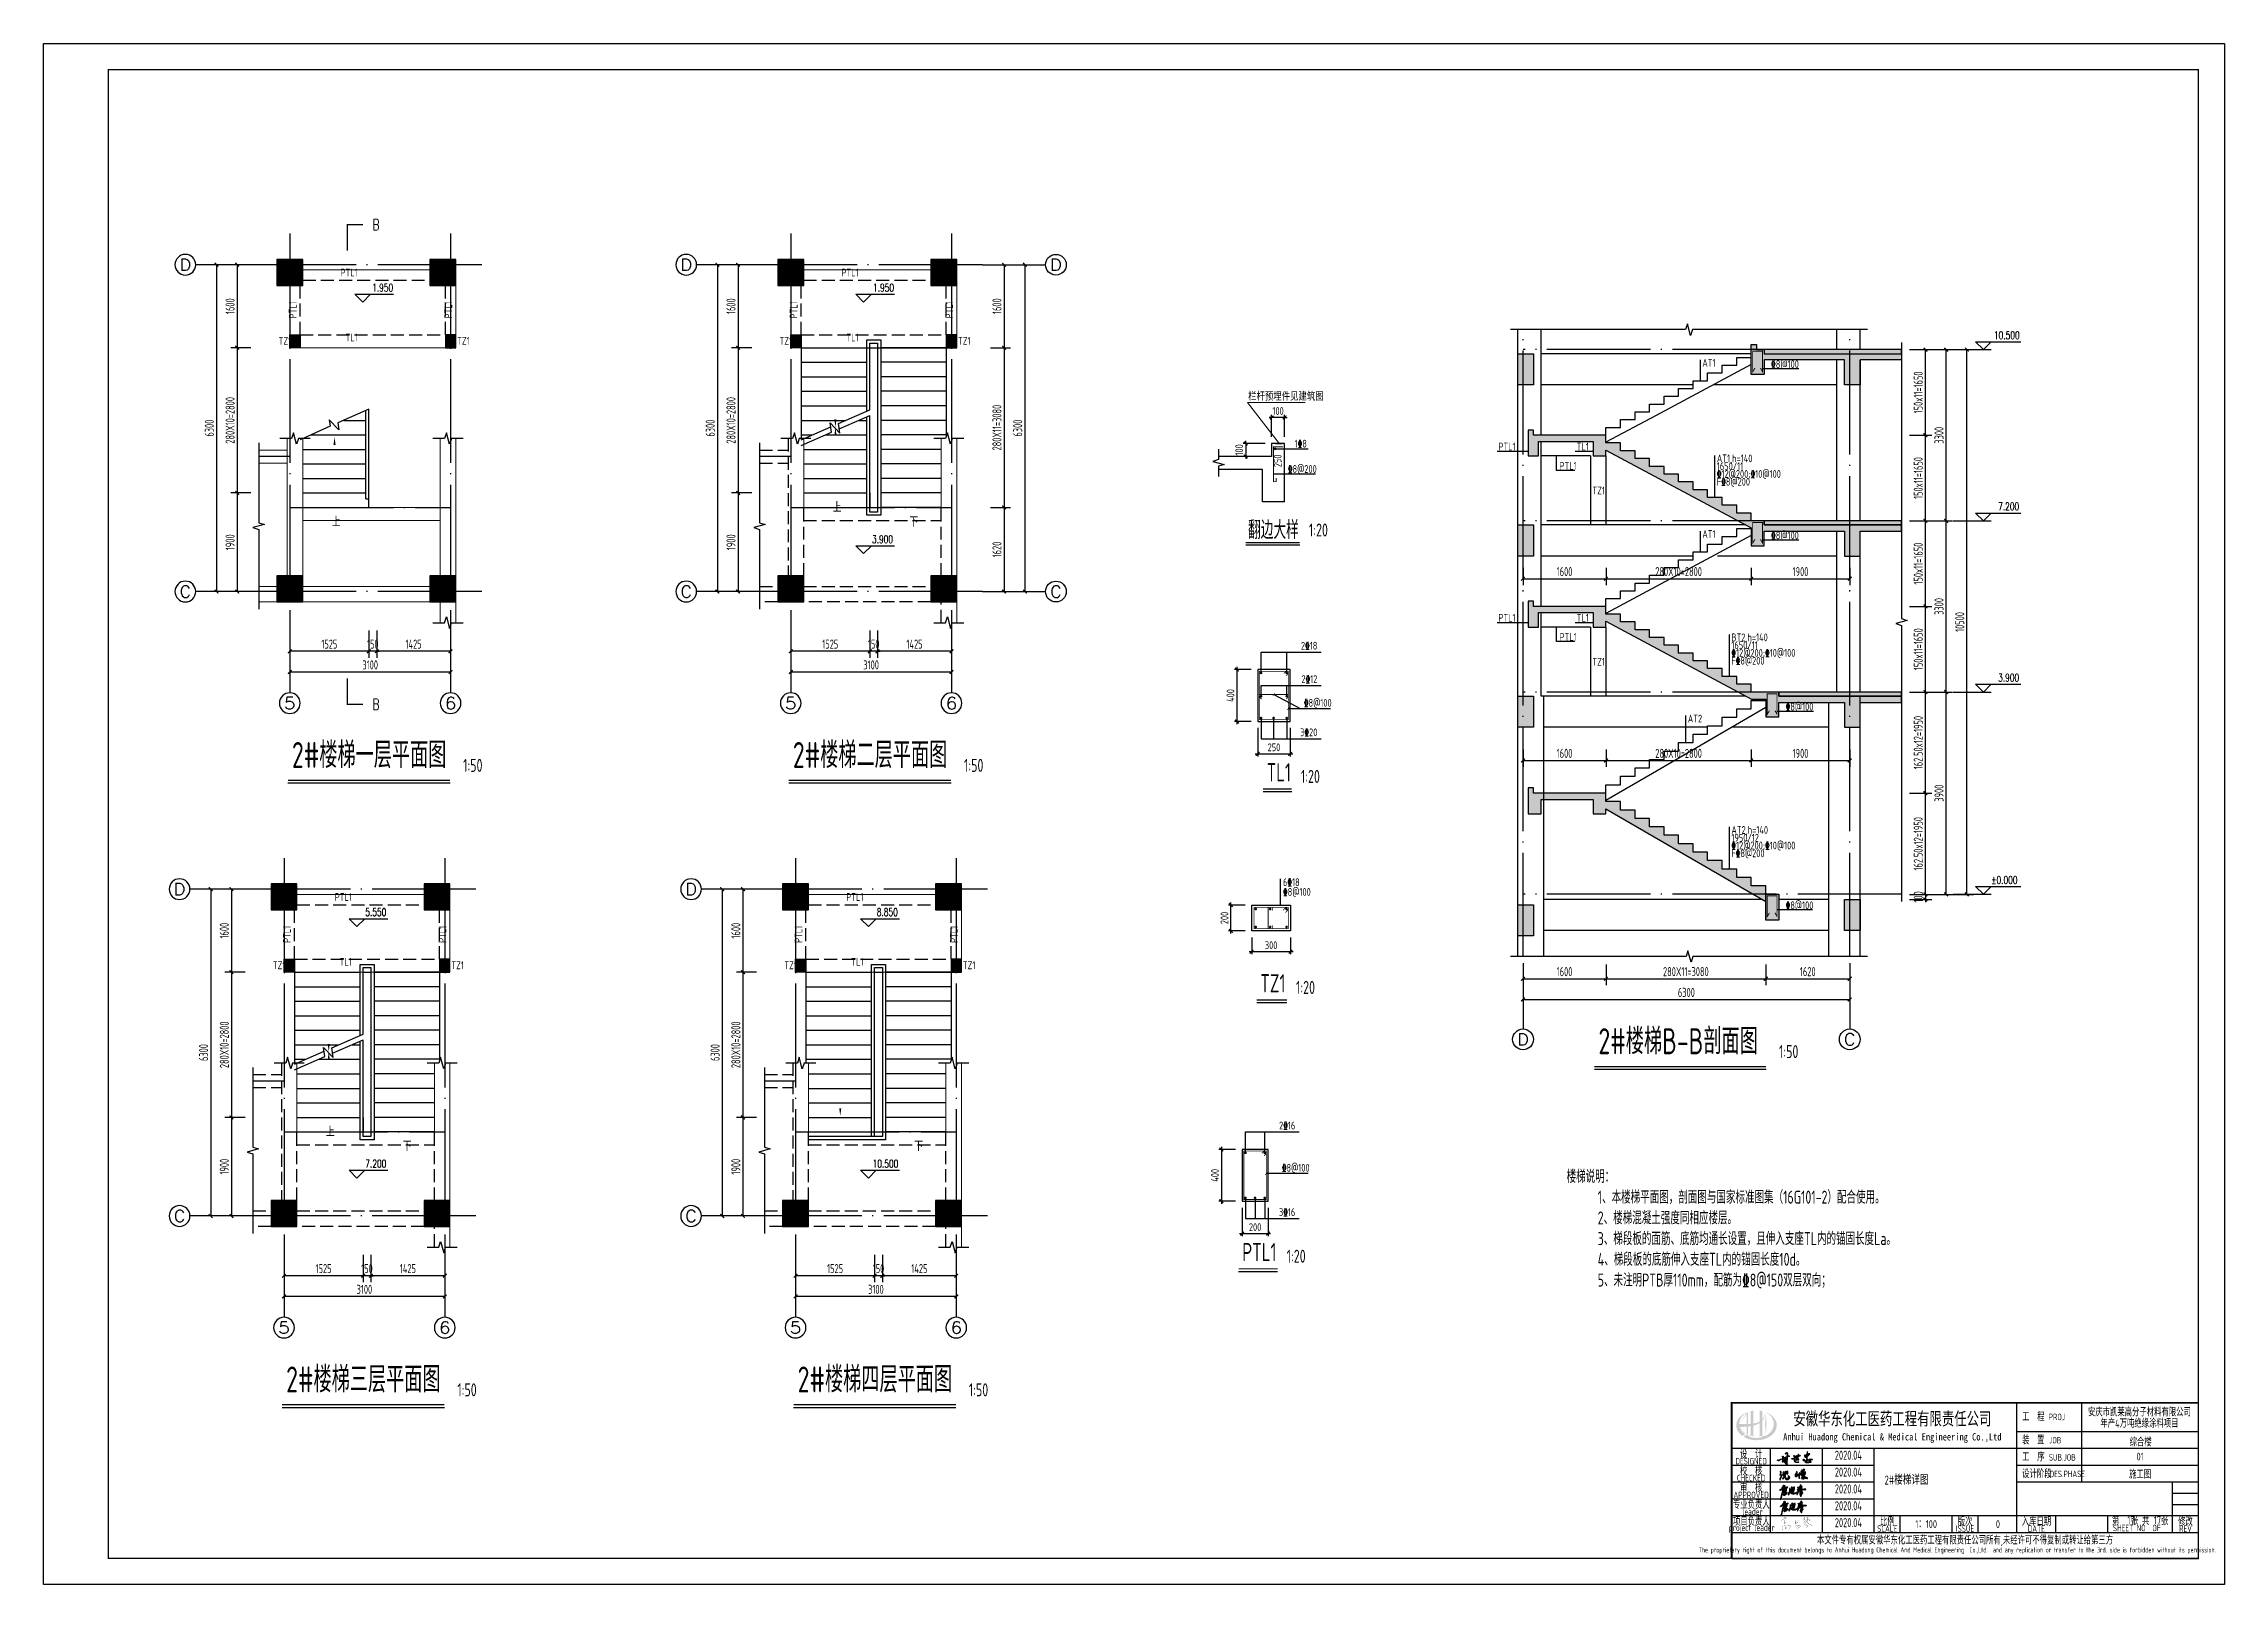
# Model space of a CAD drawing. Extents: x 9732137 to 18866768, y -962146 to 246094.
# Drawn here: x 9777057 to 9819107, y -648106 to -618406 of the extents above; entities that cross this region are included whole.
import ezdxf
from ezdxf.enums import TextEntityAlignment as Align

# ---------------------------------------------------------------- set-up
doc = ezdxf.new("R2010")
doc.units = 0
doc.header["$LTSCALE"] = 1000
for name, pattern in [('3', [500, 300, -200]), ('DASH', [0.35, 0.25, -0.1]), ('DOTE', [2.42, 2, -0.2, 0.02, -0.2])]:
    doc.linetypes.add(name, pattern=pattern)
doc.layers.get('0').update_dxf_attribs({"linetype": 'CONTINUOUS'})
doc.layers.get('Defpoints').update_dxf_attribs({"linetype": 'CONTINUOUS'})
for name, color, linetype in [('1507', 6, 'CONTINUOUS'), ('AXIS', 1, 'DOTE'), ('AXIS_NUM', 7, 'CONTINUOUS'), ('AXIS_TEXT', 7, 'CONTINUOUS'), ('BEAM_DE', 7, 'CONTINUOUS'), ('BORDER', 7, 'CONTINUOUS'), ('COLU', 7, 'CONTINUOUS'), ('COLU_DE', 7, 'CONTINUOUS'), ('DIM', 3, 'CONTINUOUS'), ('DIM_ELEV', 3, 'CONTINUOUS'), ('DIM_SYMB', 3, 'CONTINUOUS'), ('HATCH', 254, 'CONTINUOUS'), ('NUM', 7, 'CONTINUOUS'), ('PUB_DIM', 3, 'CONTINUOUS'), ('PUB_TEXT', 7, 'CONTINUOUS'), ('S_E_STAIR', 4, 'CONTINUOUS'), ('S_STAIR', 2, 'CONTINUOUS'), ('STAIR', 2, 'CONTINUOUS'), ('TEXT', 7, 'CONTINUOUS'), ('THIN', 7, 'CONTINUOUS'), ('WALL', 2, 'CONTINUOUS'), ('柱涂实', 54, 'CONTINUOUS'), ('梁虚线', 134, '3'), ('楼板负筋钢筋', 1, 'CONTINUOUS')]:
    doc.layers.add(name, color=color, linetype=linetype)
for name, color, linetype, lineweight in [('DIM_COOR', 3, 'CONTINUOUS', 15), ('rein', 6, 'ByLayer', 18), ('梁', 4, 'CONTINUOUS', 18)]:
    doc.layers.add(name, color=color, linetype=linetype, lineweight=lineweight)
doc.styles.add('_TCH_AXIS', font='COMPLEX', dxfattribs={"bigfont": 'GBCBIG'})
doc.styles.add('_TCH_DIM', font='SIMPLEX', dxfattribs={"bigfont": 'GBCBIG'})
doc.styles.add('_TCH_LABEL', font='COMPLEX', dxfattribs={"bigfont": 'GBCBIG'})
doc.styles.add('AHD_TQ_S', font='')
doc.styles.add('COMPLEX', font='COMPLEX')
doc.styles.add('DIM_FONT', font='SIMPLEX', dxfattribs={"width": 0.7, "bigfont": 'GBCBIG'})
doc.styles.add('TSSD_Dimension', font='Tssdeng.shx', dxfattribs={"width": 0.7, "bigfont": 'hztxt.shx'})
doc.styles.add('TSSD_Label', font='Tssdeng.shx', dxfattribs={"width": 0.7, "bigfont": 'hztxt.shx'})
doc.styles.add('TSSD_Norm', font='Tssdeng.shx', dxfattribs={"width": 0.7, "bigfont": 'hztxt.shx'})
doc.styles.add('TSSD_Rein', font='Tssdeng.shx', dxfattribs={"width": 0.7, "bigfont": 'hztxt.shx'})
doc.styles.get('AHD_TQ_S').set_extended_font_data('SimSun')
doc.dimstyles.new('_TCH_ARCH&&50', dxfattribs={"dimscale": 0.5, "dimtxt": 350, "dimasz": 100, "dimexe": 250, "dimexo": 300, "dimgap": 100, "dimtad": 1, "dimdec": 0, "dimzin": 0, "dimdsep": 46, "dimtxsty": 'DIM_FONT', "dimblk": 'ARCHTICK', "dimcen": 0.09, "dimclrt": 7, "dimazin": 2, "dimtfac": 1, "dimtdec": 0, "dimtix": 1, "dimtmove": 2, "dimatfit": 3, "dimfxl": 1, "dimtolj": 1, "dimtzin": 0, "dimarcsym": 0})
doc.dimstyles.new('TSSD_20_50', dxfattribs={"dimtxt": 150, "dimasz": 50, "dimexe": 50, "dimexo": 125, "dimgap": 50, "dimtad": 1, "dimdec": 0, "dimlfac": 0.4, "dimzin": 0, "dimdsep": 46, "dimtxsty": 'TSSD_Dimension', "dimblk": 'ARCHTICK', "dimblk1": 'ARCHTICK', "dimblk2": 'ARCHTICK', "dimcen": 0, "dimdle": 50, "dimclrt": 7, "dimadec": 0, "dimazin": 0, "dimtfac": 1, "dimtdec": 0, "dimtix": 1, "dimtmove": 2, "dimatfit": 3, "dimfxl": 1, "dimtolj": 1, "dimtzin": 0, "dimarcsym": 0})
pattern_1 = [(45, (0, 0), (-0.0008838835, 0.0008838835), [])]

msp = doc.modelspace()

# ---------------------------------------------------------------- texts
at = {"style": 'TSSD_Label', "width": 0.7}
for s, p in [('PTL1', (9783112.6, -622939.6, 0)), ('PTL1', (9792771.3, -622939.6, 0)), ('TL1', (9783112.6, -624189.6)), ('TL1', (9792771.3, -624189.6)), ('PTL1', (9783001.2, -634976.6, 0)), ('PTL1', (9792863.9, -634976.6, 0)), ('TL1', (9783001.2, -636226.6)), ('TL1', (9792863.9, -636226.6))]:
    msp.add_text(s, height=150, dxfattribs=at).set_placement(p, align=Align.BOTTOM_RIGHT)
for p in [(9781980.2, -623373.3, 0), (9784980.2, -623373.3, 0), (9791638.8, -623373.3, 0), (9794638.8, -623373.3, 0), (9781868.7, -635410.4, 0), (9784868.7, -635410.4, 0), (9791731.5, -635410.4, 0), (9794731.5, -635410.4, 0)]:
    msp.add_text('PTL1', height=150, rotation=90, dxfattribs=at).set_placement(p, align=Align.BOTTOM_RIGHT)
for s, height, style, width, p in [('安徽华东化工医药工程有限责任公司', 250, 'AHD_TQ_S', 0.7, (9812704.2, -644906.3)), ('安庆市凯莱高分子材料有限公司', 150, 'TSSD_Rein', 0.7, (9817468.6, -644771.2)), ('年产4万吨绝缘涂料项目', 150, 'TSSD_Rein', 0.7, (9817468.6, -644988.7)), ('Anhui Huadong Chemical & Medical Engineering Co.,Ltd', 140, 'AHD_TQ_S', 0.85, (9812704.2, -645281.3)), ('综合楼', 150, 'TSSD_Rein', 0.7, (9817492.5, -645349.3)), ('DESIGNED', 125, 'TSSD_Rein', 0.7, (9809981.8, -645731.3)), ('校  核', 150, 'TSSD_Rein', 0.7, (9809981.8, -645906.3)), ('设  计', 150, 'TSSD_Rein', 0.7, (9809981.8, -645581.3)), ('施工图', 150, 'TSSD_Rein', 0.7, (9817481.8, -645968.8)), ('01', 150, 'TSSD_Rein', 0.7, (9817481.8, -645643.8)), ('CHECKED', 125, 'TSSD_Rein', 0.7, (9809981.8, -646056.3)), ('审  核', 150, 'TSSD_Rein', 0.7, (9809981.8, -646231.3)), ('APPROVED', 125, 'TSSD_Rein', 0.7, (9809981.8, -646381.3)), ('专业负责人', 150, 'TSSD_Rein', 0.7, (9809986, -646556.3)), ('leader', 125, 'TSSD_Rein', 0.7, (9810007.7, -646706.3)), ('project leader', 125, 'TSSD_Rein', 0.7, (9809994.5, -647031.3)), ('项目负责人', 150, 'TSSD_Rein', 0.7, (9809986, -646881.3)), ('SCALE', 125, 'TSSD_Rein', 0.7, (9812606.8, -647031.3)), ('比例', 150, 'TSSD_Rein', 0.7, (9812606.8, -646881.3)), ('ISSUE', 125, 'TSSD_Rein', 0.7, (9814106.8, -647031.3)), ('版次', 150, 'TSSD_Rein', 0.7, (9814106.8, -646881.3)), ('入库日期', 150, 'TSSD_Rein', 0.7, (9815481.8, -646881.3)), ('DATE', 125, 'TSSD_Rein', 0.7, (9815481.8, -647031.3)), ('第   张 共   张', 150, 'TSSD_Rein', 0.7, (9817481.8, -646868.8)), ('SHEET NO  OF  ', 125, 'TSSD_Rein', 0.7, (9817481.8, -647018.8)), ('修改', 150, 'TSSD_Rein', 0.7, (9818356.8, -646881.3)), ('REV', 125, 'TSSD_Rein', 0.7, (9818356.8, -647031.3)), ('The proprietary right of this document belongs to Anhui Huadong Chemical And Medical Engineering  Co.,Ltd.  and any replication or transfer to the 3rd. side is forbidden without its permission. ', 100, 'TSSD_Rein', 0.7, (9813980, -647455.9)), ('本文件专有权属安徽华东化工医药工程有限责任公司所有,未经许可不得复制或转让给第三方', 150, 'TSSD_Rein', 0.7, (9814106.8, -647256.3))]:
    msp.add_text(s, height=height, dxfattribs=dict(style=style, width=width)).set_placement(p, align=Align.MIDDLE)
at = {"style": 'TSSD_Rein', "width": 0.7}
for s, height, p in [('工  程 ', 150, (9815206.8, -644956.3)), ('PROJ', 125, (9815719, -644941.6)), ('装  置 ', 150, (9815206.8, -645406.3)), ('JOB', 125, (9815728, -645389.9)), ('工  序 ', 150, (9815206.8, -645731.3)), ('SUB.JOB', 125, (9815722.2, -645721.2)), ('设计阶段', 150, (9815206.8, -646056.3)), ('DES.PHASE', 125, (9815735.8, -646039.6))]:
    msp.add_text(s, height=height, dxfattribs=at).set_placement(p)
at = {"color": 6, "style": 'TSSD_Rein', "width": 0.7}
for p in [(9817305.5, -646867.1), (9817816.2, -646867.1)]:
    msp.add_text('17', height=150, dxfattribs=at).set_placement(p, align=Align.MIDDLE)
at = {"style": 'TSSD_Rein', "width": 0.7}
for tag, text, height, p in [('2020.04', '200320-02-040', 175, (9811856.5, -645616.2)), ('2020.04', '200320-02-040', 175, (9811856.5, -645941.2)), ('2020.04', '200320-02-040', 175, (9811856.5, -646266.2)), ('2020.04', '200320-02-040', 175, (9811856.5, -646591.2)), ('2020.04', '200320-02-040', 175, (9811856.5, -646916.2)), ('0', '0', 150, (9814740.2, -646943.8))]:
    msp.add_attdef(tag, text=text, height=height, dxfattribs=at).set_placement(p, align=Align.MIDDLE)
at = {"lineweight": -3, "style": 'TSSD_Rein', "width": 0.7}
for tag, text, p in [('1：100', '1:100', (9813356.8, -646943.8)), ('0', '0', (9814740.2, -646943.8))]:
    msp.add_attdef(tag, text=text, height=150, dxfattribs=at).set_placement(p, align=Align.MIDDLE)
at = {"layer": 'AXIS_TEXT', "style": '_TCH_AXIS'}
for s, width, p, p2 in [('D', 1.235294, (9805469.6, -637713.7), (9805695.8, -637713.7)), ('C', 1.4, (9811769.6, -637713.7), (9811995.8, -637713.7))]:
    msp.add_text(s, height=226.3, dxfattribs=dict(at, width=width)).set_placement(p, p2, align=Align.FIT)
at = {"layer": 'BORDER', "lineweight": -3, "insert": (9812555.5, -646008.1), "char_height": 175, "width": 2492.892, "attachment_point": 1, "style": 'TSSD_Rein'}
msp.add_mtext('2#楼梯详图', dxfattribs=at)
at = {"layer": 'NUM', "style": 'TSSD_Norm', "width": 0.7}
msp.add_text('翻边大样', height=350, dxfattribs=at).set_placement((9800279.9, -627956.2))
for s, height, p in [('1:20', 250, (9801454.3, -627981.9)), ('2#楼梯一层平面图', 500, (9781844.6, -632518.8)), ('2#楼梯二层平面图', 500, (9791503.2, -632518.8)), ('1:50', 250, (9785145.2, -632518.8)), ('1:50', 250, (9794803.9, -632518.8)), ('TL1', 350, (9800640.5, -632732)), ('1:20', 250, (9801300.1, -632732)), ('TZ1', 350, (9800517.8, -636799.3)), ('1:20', 250, (9801205.7, -636799.3)), ('2#楼梯B-B剖面图', 500, (9807036.9, -638036)), ('1:50', 250, (9810518.6, -638036)), ('PTL1', 350, (9800168.2, -641981)), ('1:20', 250, (9801025.4, -641981)), ('2#楼梯三层平面图', 500, (9781733.2, -644555.9)), ('2#楼梯四层平面图', 500, (9791595.9, -644555.9)), ('1:50', 250, (9785033.8, -644555.9)), ('1:50', 250, (9794896.6, -644555.9))]:
    msp.add_text(s, height=height, dxfattribs=at).set_placement(p, align=Align.BOTTOM_LEFT)
at = {"layer": 'NUM', "style": 'TSSD_Rein', "width": 0.7}
for s, p in [('2%%13218', (9801617.3, -630086.9)), ('2%%13212', (9801617.3, -630731.2)), ('3%%13220', (9801617.3, -631756.9)), ('2%%13216', (9801192.1, -639335.9)), ('3%%13216', (9801192.1, -641005.9))]:
    msp.add_text(s, height=150, dxfattribs=at).set_placement(p, align=Align.RIGHT)
at = {"layer": 'PUB_TEXT', "color": 0, "style": '_TCH_LABEL', "width": 0.705882}
for p in [(9783400.8, -622004.7), (9783400.8, -631246.4)]:
    msp.add_text('B', height=212.5, dxfattribs=at).set_placement(p)
at = {"layer": 'PUB_TEXT', "style": '_TCH_DIM', "width": 0.705882}
for s, p in [('1.950', (9783391.4, -623185.7)), ('1.950', (9793050.1, -623185.7)), ('10.500', (9814663.8, -624102.2)), ('7.200', (9814743.8, -627402.2)), ('3.900', (9793030.1, -628034.2)), ('3.900', (9814743.8, -630702.2)), ('%%P0.000', (9814613.8, -634602.2)), ('5.550', (9783260, -635222.8)), ('8.850', (9793122.7, -635222.8)), ('7.200', (9783260, -640071.3)), ('10.500', (9793042.7, -640071.3))]:
    msp.add_text(s, height=148.75, dxfattribs=at).set_placement(p)
at = {"layer": 'PUB_TEXT', "color": 0, "style": '_TCH_DIM'}
for s, p in [('上', (9792272.9, -627435.6)), ('上', (9782614.2, -627715.6)), ('下', (9793752.5, -627715.6)), ('上', (9782502.8, -639472.7)), ('下', (9783982.5, -639752.7)), ('下', (9793845.2, -639752.7))]:
    msp.add_text(s, height=168.8, dxfattribs=at).set_placement(p)
at = {"layer": 'TEXT', "style": 'TSSD_Rein'}
for s, height, width, p in [('AT1', 150, 0.7, (9809040.2, -624634.2)), ('%%1328@100', 150, 0.7, (9810366.9, -624660.2)), ('栏杆预埋件见建筑图', 150, 0.8, (9800282.3, -625287.9)), ('1%%1328', 150, 0.7, (9801178.7, -626193.2)), ('%%1328@200', 150, 0.7, (9801049.4, -626680.8)), ('1650/11', 150, 0.7, (9809320.2, -626626.4)), ('AT1,h=140', 150, 0.7, (9809320.2, -626476.4)), ('F\x848@200', 150, 0.7, (9809320.2, -626926.4)), ('%%13212@200;%%13210@100', 150, 0.7, (9809320.2, -626776.4)), ('AT1', 150, 0.7, (9809040.2, -627934.2)), ('%%1328@100', 150, 0.7, (9810366.9, -627960.2)), ('BT2,h=140', 150, 0.7, (9809600.2, -629926.4)), ('1650/11', 150, 0.7, (9809600.2, -630076.4)), ('F\x848@200', 150, 0.7, (9809600.2, -630376.4)), ('%%13212@200;%%13210@100', 150, 0.7, (9809600.2, -630226.4)), ('%%1328@100', 150, 0.7, (9801357.9, -631188.4)), ('%%1328@100', 150, 0.7, (9810646.9, -631262)), ('AT2', 150, 0.7, (9808760.2, -631492.3)), ('1950/12', 150, 0.7, (9809600.2, -633788.9)), ('AT2,h=140', 150, 0.7, (9809600.2, -633638.9)), ('F\x848@200', 150, 0.7, (9809600.2, -634088.9)), ('%%13212@200;%%13210@100', 150, 0.7, (9809600.2, -633938.9)), ('6%%13218', 150, 0.7, (9800955.3, -634646.2)), ('%%1328@100', 150, 0.7, (9800955.3, -634833.7)), ('%%1328@100', 150, 0.7, (9810646.9, -635090.7)), ('%%1328@100', 150, 0.7, (9800932.7, -640150.5)), ('1、本楼梯平面图，剖面图与国家标准图集（16G101-2）配合使用。', 250, 0.7, (9807023.3, -640767.4)), ('2、楼梯混凝土强度同相应楼层。', 250, 0.7, (9807023.3, -641166.9)), ('3、梯段板的面筋、底筋均通长设置，且伸入支座TL内的锚固长度La。', 250, 0.7, (9807023.3, -641566.4)), ('4、梯段板的底筋伸入支座TL内的锚固长度10d。', 250, 0.7, (9807023.3, -641965.9)), ('5、未注明PTB厚110mm，配筋为%%1328@150双层双向；', 250, 0.7, (9807023.3, -642365.4))]:
    msp.add_text(s, height=height, dxfattribs=dict(at, width=width)).set_placement(p)
at = {"layer": 'TEXT', "ltscale": 99, "style": 'TSSD_Rein', "width": 0.7}
for s, height, p in [('PTL1', 150, (9805109.2, -626249.3)), ('TL1', 150, (9806617.9, -626249.3)), ('PTL1', 150, (9806287.1, -626618.5)), ('TZ1', 150, (9806921, -627096.6)), ('PTL1', 150, (9805109.2, -629549.3)), ('TL1', 150, (9806617.9, -629549.3)), ('PTL1', 150, (9806287.1, -629918.5)), ('TZ1', 150, (9806921, -630396.6)), ('楼梯说明：', 250, (9806423.3, -640367.9))]:
    msp.add_text(s, height=height, dxfattribs=at).set_placement(p)
at = {"layer": 'TEXT', "style": 'TSSD_Rein', "width": 0.7}
msp.add_text('250', height=150, rotation=90, dxfattribs=at).set_placement((9800927, -626570.6))
at = {"layer": 'THIN', "style": 'TSSD_Label', "width": 0.7}
for p in [(9781588, -624210.5), (9785029.9, -624210.5), (9791246.7, -624210.5), (9794688.6, -624210.5), (9781476.6, -636247.6), (9784918.5, -636247.6), (9791339.3, -636247.6), (9794781.2, -636247.6)]:
    msp.add_text('TZ1', height=150, dxfattribs=at).set_placement(p)

# ---------------------------------------------------------------- blocks, each defined once
blk = doc.blocks.new('_ArchTick')
at = {"color": 0, "linetype": 'ByBlock', "const_width": 0.5}
blk.add_lwpolyline([(-0.71, -0.71), (0.71, 0.71)], dxfattribs=at)
blk = doc.blocks.new('*D621')
at = {"layer": 'Defpoints', "color": 0}
for p in [(9790613, -622668), (9790048, -628968), (9790613, -628968)]:
    blk.add_point(p, dxfattribs=at)
at = {"layer": 'PUB_DIM', "color": 0, "lineweight": -2}
for p, q in [((9790463, -622668), (9789923, -622668)), ((9790048, -622668), (9790048, -628968)), ((9790463, -628968), (9789923, -628968))]:
    blk.add_line(p, q, dxfattribs=at)
at = {"layer": 'PUB_DIM', "color": 0, "lineweight": -2, "xscale": 50, "yscale": 50, "zscale": 50}
for p, rotation in [((9790048, -622668), 90), ((9790048, -628968), 270)]:
    blk.add_blockref('_ArchTick', p, dxfattribs=dict(at, rotation=rotation))
at = {"layer": 'PUB_DIM', "color": 7, "insert": (9789911, -625818), "char_height": 175, "attachment_point": 5, "rotation": 90, "style": 'TSSD_Rein'}
blk.add_mtext('\\A1;6300', dxfattribs=at)
blk = doc.blocks.new('*D622')
at = {"layer": 'Defpoints', "color": 0}
for p in [(9790863, -627068), (9790448, -628968), (9790863, -628968)]:
    blk.add_point(p, dxfattribs=at)
at = {"layer": 'PUB_DIM', "color": 0, "lineweight": -2}
for p, q in [((9790713, -627068), (9790323, -627068)), ((9790448, -627068), (9790448, -628968)), ((9790713, -628968), (9790323, -628968))]:
    blk.add_line(p, q, dxfattribs=at)
at = {"layer": 'PUB_DIM', "color": 0, "lineweight": -2, "xscale": 50, "yscale": 50, "zscale": 50}
for p, rotation in [((9790448, -627068), 90), ((9790448, -628968), 270)]:
    blk.add_blockref('_ArchTick', p, dxfattribs=dict(at, rotation=rotation))
at = {"layer": 'PUB_DIM', "color": 7, "insert": (9790311, -628018), "char_height": 175, "attachment_point": 5, "rotation": 90, "style": 'TSSD_Rein'}
blk.add_mtext('\\A1;1900', dxfattribs=at)
blk = doc.blocks.new('*D623')
at = {"layer": 'Defpoints', "color": 0}
for p in [(9790863, -624268), (9790448, -627068), (9790863, -627068)]:
    blk.add_point(p, dxfattribs=at)
at = {"layer": 'PUB_DIM', "color": 0, "lineweight": -2}
for p, q in [((9790713, -624268), (9790323, -624268)), ((9790448, -624268), (9790448, -627068)), ((9790713, -627068), (9790323, -627068))]:
    blk.add_line(p, q, dxfattribs=at)
at = {"layer": 'PUB_DIM', "color": 0, "lineweight": -2, "xscale": 50, "yscale": 50, "zscale": 50}
for p, rotation in [((9790448, -624268), 90), ((9790448, -627068), 270)]:
    blk.add_blockref('_ArchTick', p, dxfattribs=dict(at, rotation=rotation))
at = {"layer": 'PUB_DIM', "color": 7, "insert": (9790311, -625668), "char_height": 175, "attachment_point": 5, "rotation": 90, "style": 'TSSD_Rein'}
blk.add_mtext('\\A1;280X10=2800', dxfattribs=at)
blk = doc.blocks.new('*D624')
at = {"layer": 'Defpoints', "color": 0}
for p in [(9790863, -622668), (9790448, -624268), (9790863, -624268)]:
    blk.add_point(p, dxfattribs=at)
at = {"layer": 'PUB_DIM', "color": 0, "lineweight": -2}
for p, q in [((9790713, -622668), (9790323, -622668)), ((9790448, -622668), (9790448, -624268)), ((9790713, -624268), (9790323, -624268))]:
    blk.add_line(p, q, dxfattribs=at)
at = {"layer": 'PUB_DIM', "color": 0, "lineweight": -2, "xscale": 50, "yscale": 50, "zscale": 50}
for p, rotation in [((9790448, -622668), 90), ((9790448, -624268), 270)]:
    blk.add_blockref('_ArchTick', p, dxfattribs=dict(at, rotation=rotation))
at = {"layer": 'PUB_DIM', "color": 7, "insert": (9790311, -623468), "char_height": 175, "attachment_point": 5, "rotation": 90, "style": 'TSSD_Rein'}
blk.add_mtext('\\A1;1600', dxfattribs=at)
blk = doc.blocks.new('_AXISO')
blk.add_circle((0, 0), 0.5)
at = {"layer": 'AXIS_TEXT', "style": 'COMPLEX', "width": 1.041667}
blk.add_attdef('A', text='', height=0.56, dxfattribs=at).set_placement((-0.25, -0.28), (0.25, -0.28), align=Align.FIT)
blk = doc.blocks.new('*D625')
at = {"layer": 'Defpoints', "color": 0}
for p in [(9791463, -629968), (9794563, -629968), (9791463, -630520)]:
    blk.add_point(p, dxfattribs=at)
at = {"layer": 'PUB_DIM', "color": 0, "lineweight": -2}
for p, q in [((9791463, -630118), (9791463, -630645)), ((9794563, -630118), (9794563, -630645)), ((9794563, -630520), (9791463, -630520))]:
    blk.add_line(p, q, dxfattribs=at)
at = {"layer": 'PUB_DIM', "color": 0, "lineweight": -2, "xscale": 50, "yscale": 50, "zscale": 50, "rotation": 180}
blk.add_blockref('_ArchTick', (9791463, -630520), dxfattribs=at)
at = {"layer": 'PUB_DIM', "color": 0, "lineweight": -2, "xscale": 50, "yscale": 50, "zscale": 50}
blk.add_blockref('_ArchTick', (9794563, -630520), dxfattribs=at)
at = {"layer": 'PUB_DIM', "color": 7, "insert": (9793013, -630382), "char_height": 175, "attachment_point": 5, "style": 'TSSD_Rein'}
blk.add_mtext('\\A1;3100', dxfattribs=at)
blk = doc.blocks.new('*D626')
at = {"layer": 'Defpoints', "color": 0}
for p in [(9793138, -629568), (9794563, -629568), (9793138, -630120)]:
    blk.add_point(p, dxfattribs=at)
at = {"layer": 'PUB_DIM', "color": 0, "lineweight": -2}
for p, q in [((9793138, -629718), (9793138, -630245)), ((9794563, -629718), (9794563, -630245)), ((9794563, -630120), (9793138, -630120))]:
    blk.add_line(p, q, dxfattribs=at)
at = {"layer": 'PUB_DIM', "color": 0, "lineweight": -2, "xscale": 50, "yscale": 50, "zscale": 50}
for p, rotation in [((9793138, -630120), 180.0000000000094), ((9794563, -630120), 9.352518759442319e-12)]:
    blk.add_blockref('_ArchTick', p, dxfattribs=dict(at, rotation=rotation))
at = {"layer": 'PUB_DIM', "color": 7, "insert": (9793850, -629982), "char_height": 175, "attachment_point": 5, "style": 'TSSD_Rein'}
blk.add_mtext('\\A1;1425', dxfattribs=at)
blk = doc.blocks.new('*D627')
at = {"layer": 'Defpoints', "color": 0}
for p in [(9792988, -629568), (9793138, -629568), (9792988, -630120)]:
    blk.add_point(p, dxfattribs=at)
at = {"layer": 'PUB_DIM', "color": 0, "lineweight": -2}
for p, q in [((9792988, -629718), (9792988, -630245)), ((9793138, -629718), (9793138, -630245)), ((9792988, -630120), (9792938, -630120)), ((9793138, -630120), (9792988, -630120)), ((9793138, -630120), (9793188, -630120))]:
    blk.add_line(p, q, dxfattribs=at)
at = {"layer": 'PUB_DIM', "color": 0, "lineweight": -2, "xscale": 50, "yscale": 50, "zscale": 50}
blk.add_blockref('_ArchTick', (9792988, -630120), dxfattribs=at)
at = {"layer": 'PUB_DIM', "color": 0, "lineweight": -2, "xscale": 50, "yscale": 50, "zscale": 50, "rotation": 180}
blk.add_blockref('_ArchTick', (9793138, -630120), dxfattribs=at)
at = {"layer": 'PUB_DIM', "color": 7, "insert": (9793063, -629982), "char_height": 175, "attachment_point": 5, "style": 'TSSD_Rein'}
blk.add_mtext('\\A1;150', dxfattribs=at)
blk = doc.blocks.new('*D628')
at = {"layer": 'Defpoints', "color": 0}
for p in [(9791463, -629568), (9792988, -629568), (9791463, -630120)]:
    blk.add_point(p, dxfattribs=at)
at = {"layer": 'PUB_DIM', "color": 0, "lineweight": -2}
for p, q in [((9791463, -629718), (9791463, -630245)), ((9792988, -629718), (9792988, -630245)), ((9792988, -630120), (9791463, -630120))]:
    blk.add_line(p, q, dxfattribs=at)
at = {"layer": 'PUB_DIM', "color": 0, "lineweight": -2, "xscale": 50, "yscale": 50, "zscale": 50, "rotation": 180}
blk.add_blockref('_ArchTick', (9791463, -630120), dxfattribs=at)
at = {"layer": 'PUB_DIM', "color": 0, "lineweight": -2, "xscale": 50, "yscale": 50, "zscale": 50}
blk.add_blockref('_ArchTick', (9792988, -630120), dxfattribs=at)
at = {"layer": 'PUB_DIM', "color": 7, "insert": (9792225, -629982), "char_height": 175, "attachment_point": 5, "style": 'TSSD_Rein'}
blk.add_mtext('\\A1;1525', dxfattribs=at)
blk = doc.blocks.new('*D629')
at = {"layer": 'Defpoints', "color": 0}
for p in [(9780954, -622668), (9780390, -628968), (9780954, -628968)]:
    blk.add_point(p, dxfattribs=at)
at = {"layer": 'PUB_DIM', "color": 0, "lineweight": -2}
for p, q in [((9780804, -622668), (9780265, -622668)), ((9780390, -622668), (9780390, -628968)), ((9780804, -628968), (9780265, -628968))]:
    blk.add_line(p, q, dxfattribs=at)
at = {"layer": 'PUB_DIM', "color": 0, "lineweight": -2, "xscale": 50, "yscale": 50, "zscale": 50}
for p, rotation in [((9780390, -622668), 90), ((9780390, -628968), 270)]:
    blk.add_blockref('_ArchTick', p, dxfattribs=dict(at, rotation=rotation))
at = {"layer": 'PUB_DIM', "color": 7, "insert": (9780252, -625818), "char_height": 175, "attachment_point": 5, "rotation": 90, "style": 'TSSD_Rein'}
blk.add_mtext('\\A1;6300', dxfattribs=at)
blk = doc.blocks.new('*D630')
at = {"layer": 'Defpoints', "color": 0}
for p in [(9781204, -627068), (9780790, -628968), (9781204, -628968)]:
    blk.add_point(p, dxfattribs=at)
at = {"layer": 'PUB_DIM', "color": 0, "lineweight": -2}
for p, q in [((9781054, -627068), (9780665, -627068)), ((9780790, -627068), (9780790, -628968)), ((9781054, -628968), (9780665, -628968))]:
    blk.add_line(p, q, dxfattribs=at)
at = {"layer": 'PUB_DIM', "color": 0, "lineweight": -2, "xscale": 50, "yscale": 50, "zscale": 50}
for p, rotation in [((9780790, -627068), 90), ((9780790, -628968), 270)]:
    blk.add_blockref('_ArchTick', p, dxfattribs=dict(at, rotation=rotation))
at = {"layer": 'PUB_DIM', "color": 7, "insert": (9780652, -628018), "char_height": 175, "attachment_point": 5, "rotation": 90, "style": 'TSSD_Rein'}
blk.add_mtext('\\A1;1900', dxfattribs=at)
blk = doc.blocks.new('*D631')
at = {"layer": 'Defpoints', "color": 0}
for p in [(9781204, -624268), (9780790, -627068), (9781204, -627068)]:
    blk.add_point(p, dxfattribs=at)
at = {"layer": 'PUB_DIM', "color": 0, "lineweight": -2}
for p, q in [((9781054, -624268), (9780665, -624268)), ((9780790, -624268), (9780790, -627068)), ((9781054, -627068), (9780665, -627068))]:
    blk.add_line(p, q, dxfattribs=at)
at = {"layer": 'PUB_DIM', "color": 0, "lineweight": -2, "xscale": 50, "yscale": 50, "zscale": 50}
for p, rotation in [((9780790, -624268), 90), ((9780790, -627068), 270)]:
    blk.add_blockref('_ArchTick', p, dxfattribs=dict(at, rotation=rotation))
at = {"layer": 'PUB_DIM', "color": 7, "insert": (9780652, -625668), "char_height": 175, "attachment_point": 5, "rotation": 90, "style": 'TSSD_Rein'}
blk.add_mtext('\\A1;280X10=2800', dxfattribs=at)
blk = doc.blocks.new('*D632')
at = {"layer": 'Defpoints', "color": 0}
for p in [(9781204, -622668), (9780790, -624268), (9781204, -624268)]:
    blk.add_point(p, dxfattribs=at)
at = {"layer": 'PUB_DIM', "color": 0, "lineweight": -2}
for p, q in [((9781054, -622668), (9780665, -622668)), ((9780790, -622668), (9780790, -624268)), ((9781054, -624268), (9780665, -624268))]:
    blk.add_line(p, q, dxfattribs=at)
at = {"layer": 'PUB_DIM', "color": 0, "lineweight": -2, "xscale": 50, "yscale": 50, "zscale": 50}
for p, rotation in [((9780790, -622668), 90), ((9780790, -624268), 270)]:
    blk.add_blockref('_ArchTick', p, dxfattribs=dict(at, rotation=rotation))
at = {"layer": 'PUB_DIM', "color": 7, "insert": (9780652, -623468), "char_height": 175, "attachment_point": 5, "rotation": 90, "style": 'TSSD_Rein'}
blk.add_mtext('\\A1;1600', dxfattribs=at)
blk = doc.blocks.new('*D633')
at = {"layer": 'Defpoints', "color": 0}
for p in [(9781804, -629968), (9784904, -629968), (9781804, -630520)]:
    blk.add_point(p, dxfattribs=at)
at = {"layer": 'PUB_DIM', "color": 0, "lineweight": -2}
for p, q in [((9781804, -630118), (9781804, -630645)), ((9784904, -630118), (9784904, -630645)), ((9784904, -630520), (9781804, -630520))]:
    blk.add_line(p, q, dxfattribs=at)
at = {"layer": 'PUB_DIM', "color": 0, "lineweight": -2, "xscale": 50, "yscale": 50, "zscale": 50, "rotation": 180}
blk.add_blockref('_ArchTick', (9781804, -630520), dxfattribs=at)
at = {"layer": 'PUB_DIM', "color": 0, "lineweight": -2, "xscale": 50, "yscale": 50, "zscale": 50}
blk.add_blockref('_ArchTick', (9784904, -630520), dxfattribs=at)
at = {"layer": 'PUB_DIM', "color": 7, "insert": (9783354, -630382), "char_height": 175, "attachment_point": 5, "style": 'TSSD_Rein'}
blk.add_mtext('\\A1;3100', dxfattribs=at)
blk = doc.blocks.new('*D634')
at = {"layer": 'Defpoints', "color": 0}
for p in [(9783479, -629568), (9784904, -629568), (9783479, -630120)]:
    blk.add_point(p, dxfattribs=at)
at = {"layer": 'PUB_DIM', "color": 0, "lineweight": -2}
for p, q in [((9783479, -629718), (9783479, -630245)), ((9784904, -629718), (9784904, -630245)), ((9784904, -630120), (9783479, -630120))]:
    blk.add_line(p, q, dxfattribs=at)
at = {"layer": 'PUB_DIM', "color": 0, "lineweight": -2, "xscale": 50, "yscale": 50, "zscale": 50}
for p, rotation in [((9783479, -630120), 180.0000000000094), ((9784904, -630120), 9.352518759442319e-12)]:
    blk.add_blockref('_ArchTick', p, dxfattribs=dict(at, rotation=rotation))
at = {"layer": 'PUB_DIM', "color": 7, "insert": (9784191, -629982), "char_height": 175, "attachment_point": 5, "style": 'TSSD_Rein'}
blk.add_mtext('\\A1;1425', dxfattribs=at)
blk = doc.blocks.new('*D635')
at = {"layer": 'Defpoints', "color": 0}
for p in [(9783329, -629568), (9783479, -629568), (9783329, -630120)]:
    blk.add_point(p, dxfattribs=at)
at = {"layer": 'PUB_DIM', "color": 0, "lineweight": -2}
for p, q in [((9783329, -629718), (9783329, -630245)), ((9783479, -629718), (9783479, -630245)), ((9783329, -630120), (9783279, -630120)), ((9783479, -630120), (9783329, -630120)), ((9783479, -630120), (9783529, -630120))]:
    blk.add_line(p, q, dxfattribs=at)
at = {"layer": 'PUB_DIM', "color": 0, "lineweight": -2, "xscale": 50, "yscale": 50, "zscale": 50}
blk.add_blockref('_ArchTick', (9783329, -630120), dxfattribs=at)
at = {"layer": 'PUB_DIM', "color": 0, "lineweight": -2, "xscale": 50, "yscale": 50, "zscale": 50, "rotation": 180}
blk.add_blockref('_ArchTick', (9783479, -630120), dxfattribs=at)
at = {"layer": 'PUB_DIM', "color": 7, "insert": (9783404, -629982), "char_height": 175, "attachment_point": 5, "style": 'TSSD_Rein'}
blk.add_mtext('\\A1;150', dxfattribs=at)
blk = doc.blocks.new('*D636')
at = {"layer": 'Defpoints', "color": 0}
for p in [(9781804, -629568), (9783329, -629568), (9781804, -630120)]:
    blk.add_point(p, dxfattribs=at)
at = {"layer": 'PUB_DIM', "color": 0, "lineweight": -2}
for p, q in [((9781804, -629718), (9781804, -630245)), ((9783329, -629718), (9783329, -630245)), ((9783329, -630120), (9781804, -630120))]:
    blk.add_line(p, q, dxfattribs=at)
at = {"layer": 'PUB_DIM', "color": 0, "lineweight": -2, "xscale": 50, "yscale": 50, "zscale": 50, "rotation": 180}
blk.add_blockref('_ArchTick', (9781804, -630120), dxfattribs=at)
at = {"layer": 'PUB_DIM', "color": 0, "lineweight": -2, "xscale": 50, "yscale": 50, "zscale": 50}
blk.add_blockref('_ArchTick', (9783329, -630120), dxfattribs=at)
at = {"layer": 'PUB_DIM', "color": 7, "insert": (9782566, -629982), "char_height": 175, "attachment_point": 5, "style": 'TSSD_Rein'}
blk.add_mtext('\\A1;1525', dxfattribs=at)
blk = doc.blocks.new('*D637')
at = {"layer": 'Defpoints', "color": 0}
for p in [(9780842, -634705), (9780278, -641005), (9780842, -641005)]:
    blk.add_point(p, dxfattribs=at)
at = {"layer": 'PUB_DIM', "color": 0, "lineweight": -2}
for p, q in [((9780692, -634705), (9780153, -634705)), ((9780278, -634705), (9780278, -641005)), ((9780692, -641005), (9780153, -641005))]:
    blk.add_line(p, q, dxfattribs=at)
at = {"layer": 'PUB_DIM', "color": 0, "lineweight": -2, "xscale": 50, "yscale": 50, "zscale": 50}
for p, rotation in [((9780278, -634705), 90), ((9780278, -641005), 270)]:
    blk.add_blockref('_ArchTick', p, dxfattribs=dict(at, rotation=rotation))
at = {"layer": 'PUB_DIM', "color": 7, "insert": (9780141, -637855), "char_height": 175, "attachment_point": 5, "rotation": 90, "style": 'TSSD_Rein'}
blk.add_mtext('\\A1;6300', dxfattribs=at)
blk = doc.blocks.new('*D638')
at = {"layer": 'Defpoints', "color": 0}
for p in [(9781092, -639105), (9780678, -641005), (9781092, -641005)]:
    blk.add_point(p, dxfattribs=at)
at = {"layer": 'PUB_DIM', "color": 0, "lineweight": -2}
for p, q in [((9780942, -639105), (9780553, -639105)), ((9780678, -639105), (9780678, -641005)), ((9780942, -641005), (9780553, -641005))]:
    blk.add_line(p, q, dxfattribs=at)
at = {"layer": 'PUB_DIM', "color": 0, "lineweight": -2, "xscale": 50, "yscale": 50, "zscale": 50}
for p, rotation in [((9780678, -639105), 90), ((9780678, -641005), 270)]:
    blk.add_blockref('_ArchTick', p, dxfattribs=dict(at, rotation=rotation))
at = {"layer": 'PUB_DIM', "color": 7, "insert": (9780541, -640055), "char_height": 175, "attachment_point": 5, "rotation": 90, "style": 'TSSD_Rein'}
blk.add_mtext('\\A1;1900', dxfattribs=at)
blk = doc.blocks.new('*D639')
at = {"layer": 'Defpoints', "color": 0}
for p in [(9781092, -636305), (9780678, -639105), (9781092, -639105)]:
    blk.add_point(p, dxfattribs=at)
at = {"layer": 'PUB_DIM', "color": 0, "lineweight": -2}
for p, q in [((9780942, -636305), (9780553, -636305)), ((9780678, -636305), (9780678, -639105)), ((9780942, -639105), (9780553, -639105))]:
    blk.add_line(p, q, dxfattribs=at)
at = {"layer": 'PUB_DIM', "color": 0, "lineweight": -2, "xscale": 50, "yscale": 50, "zscale": 50}
for p, rotation in [((9780678, -636305), 90), ((9780678, -639105), 270)]:
    blk.add_blockref('_ArchTick', p, dxfattribs=dict(at, rotation=rotation))
at = {"layer": 'PUB_DIM', "color": 7, "insert": (9780541, -637705), "char_height": 175, "attachment_point": 5, "rotation": 90, "style": 'TSSD_Rein'}
blk.add_mtext('\\A1;280X10=2800', dxfattribs=at)
blk = doc.blocks.new('*D640')
at = {"layer": 'Defpoints', "color": 0}
for p in [(9781092, -634705), (9780678, -636305), (9781092, -636305)]:
    blk.add_point(p, dxfattribs=at)
at = {"layer": 'PUB_DIM', "color": 0, "lineweight": -2}
for p, q in [((9780942, -634705), (9780553, -634705)), ((9780678, -634705), (9780678, -636305)), ((9780942, -636305), (9780553, -636305))]:
    blk.add_line(p, q, dxfattribs=at)
at = {"layer": 'PUB_DIM', "color": 0, "lineweight": -2, "xscale": 50, "yscale": 50, "zscale": 50}
for p, rotation in [((9780678, -634705), 90), ((9780678, -636305), 270)]:
    blk.add_blockref('_ArchTick', p, dxfattribs=dict(at, rotation=rotation))
at = {"layer": 'PUB_DIM', "color": 7, "insert": (9780541, -635505), "char_height": 175, "attachment_point": 5, "rotation": 90, "style": 'TSSD_Rein'}
blk.add_mtext('\\A1;1600', dxfattribs=at)
blk = doc.blocks.new('*D641')
at = {"layer": 'Defpoints', "color": 0}
for p in [(9781692, -642005), (9784792, -642005), (9781692, -642557)]:
    blk.add_point(p, dxfattribs=at)
at = {"layer": 'PUB_DIM', "color": 0, "lineweight": -2}
for p, q in [((9781692, -642155), (9781692, -642682)), ((9784792, -642155), (9784792, -642682)), ((9784792, -642557), (9781692, -642557))]:
    blk.add_line(p, q, dxfattribs=at)
at = {"layer": 'PUB_DIM', "color": 0, "lineweight": -2, "xscale": 50, "yscale": 50, "zscale": 50, "rotation": 180}
blk.add_blockref('_ArchTick', (9781692, -642557), dxfattribs=at)
at = {"layer": 'PUB_DIM', "color": 0, "lineweight": -2, "xscale": 50, "yscale": 50, "zscale": 50}
blk.add_blockref('_ArchTick', (9784792, -642557), dxfattribs=at)
at = {"layer": 'PUB_DIM', "color": 7, "insert": (9783242, -642419), "char_height": 175, "attachment_point": 5, "style": 'TSSD_Rein'}
blk.add_mtext('\\A1;3100', dxfattribs=at)
blk = doc.blocks.new('*D642')
at = {"layer": 'Defpoints', "color": 0}
for p in [(9783367, -641605), (9784792, -641605), (9783367, -642157)]:
    blk.add_point(p, dxfattribs=at)
at = {"layer": 'PUB_DIM', "color": 0, "lineweight": -2}
for p, q in [((9783367, -641755), (9783367, -642282)), ((9784792, -641755), (9784792, -642282)), ((9784792, -642157), (9783367, -642157))]:
    blk.add_line(p, q, dxfattribs=at)
at = {"layer": 'PUB_DIM', "color": 0, "lineweight": -2, "xscale": 50, "yscale": 50, "zscale": 50}
for p, rotation in [((9783367, -642157), 180.0000000000094), ((9784792, -642157), 9.352518759442319e-12)]:
    blk.add_blockref('_ArchTick', p, dxfattribs=dict(at, rotation=rotation))
at = {"layer": 'PUB_DIM', "color": 7, "insert": (9784080, -642019), "char_height": 175, "attachment_point": 5, "style": 'TSSD_Rein'}
blk.add_mtext('\\A1;1425', dxfattribs=at)
blk = doc.blocks.new('*D643')
at = {"layer": 'Defpoints', "color": 0}
for p in [(9783217, -641605), (9783367, -641605), (9783217, -642157)]:
    blk.add_point(p, dxfattribs=at)
at = {"layer": 'PUB_DIM', "color": 0, "lineweight": -2}
for p, q in [((9783217, -641755), (9783217, -642282)), ((9783367, -641755), (9783367, -642282)), ((9783217, -642157), (9783167, -642157)), ((9783367, -642157), (9783217, -642157)), ((9783367, -642157), (9783417, -642157))]:
    blk.add_line(p, q, dxfattribs=at)
at = {"layer": 'PUB_DIM', "color": 0, "lineweight": -2, "xscale": 50, "yscale": 50, "zscale": 50}
blk.add_blockref('_ArchTick', (9783217, -642157), dxfattribs=at)
at = {"layer": 'PUB_DIM', "color": 0, "lineweight": -2, "xscale": 50, "yscale": 50, "zscale": 50, "rotation": 180}
blk.add_blockref('_ArchTick', (9783367, -642157), dxfattribs=at)
at = {"layer": 'PUB_DIM', "color": 7, "insert": (9783292, -642019), "char_height": 175, "attachment_point": 5, "style": 'TSSD_Rein'}
blk.add_mtext('\\A1;150', dxfattribs=at)
blk = doc.blocks.new('*D644')
at = {"layer": 'Defpoints', "color": 0}
for p in [(9781692, -641605), (9783217, -641605), (9781692, -642157)]:
    blk.add_point(p, dxfattribs=at)
at = {"layer": 'PUB_DIM', "color": 0, "lineweight": -2}
for p, q in [((9781692, -641755), (9781692, -642282)), ((9783217, -641755), (9783217, -642282)), ((9783217, -642157), (9781692, -642157))]:
    blk.add_line(p, q, dxfattribs=at)
at = {"layer": 'PUB_DIM', "color": 0, "lineweight": -2, "xscale": 50, "yscale": 50, "zscale": 50, "rotation": 180}
blk.add_blockref('_ArchTick', (9781692, -642157), dxfattribs=at)
at = {"layer": 'PUB_DIM', "color": 0, "lineweight": -2, "xscale": 50, "yscale": 50, "zscale": 50}
blk.add_blockref('_ArchTick', (9783217, -642157), dxfattribs=at)
at = {"layer": 'PUB_DIM', "color": 7, "insert": (9782455, -642019), "char_height": 175, "attachment_point": 5, "style": 'TSSD_Rein'}
blk.add_mtext('\\A1;1525', dxfattribs=at)
blk = doc.blocks.new('*D645')
at = {"layer": 'Defpoints', "color": 0}
for p in [(9790705, -634705), (9790141, -641005), (9790705, -641005)]:
    blk.add_point(p, dxfattribs=at)
at = {"layer": 'PUB_DIM', "color": 0, "lineweight": -2}
for p, q in [((9790555, -634705), (9790016, -634705)), ((9790141, -634705), (9790141, -641005)), ((9790555, -641005), (9790016, -641005))]:
    blk.add_line(p, q, dxfattribs=at)
at = {"layer": 'PUB_DIM', "color": 0, "lineweight": -2, "xscale": 50, "yscale": 50, "zscale": 50}
for p, rotation in [((9790141, -634705), 90), ((9790141, -641005), 270)]:
    blk.add_blockref('_ArchTick', p, dxfattribs=dict(at, rotation=rotation))
at = {"layer": 'PUB_DIM', "color": 7, "insert": (9790004, -637855), "char_height": 175, "attachment_point": 5, "rotation": 90, "style": 'TSSD_Rein'}
blk.add_mtext('\\A1;6300', dxfattribs=at)
blk = doc.blocks.new('*D646')
at = {"layer": 'Defpoints', "color": 0}
for p in [(9790955, -639105), (9790541, -641005), (9790955, -641005)]:
    blk.add_point(p, dxfattribs=at)
at = {"layer": 'PUB_DIM', "color": 0, "lineweight": -2}
for p, q in [((9790805, -639105), (9790416, -639105)), ((9790541, -639105), (9790541, -641005)), ((9790805, -641005), (9790416, -641005))]:
    blk.add_line(p, q, dxfattribs=at)
at = {"layer": 'PUB_DIM', "color": 0, "lineweight": -2, "xscale": 50, "yscale": 50, "zscale": 50}
for p, rotation in [((9790541, -639105), 90), ((9790541, -641005), 270)]:
    blk.add_blockref('_ArchTick', p, dxfattribs=dict(at, rotation=rotation))
at = {"layer": 'PUB_DIM', "color": 7, "insert": (9790404, -640055), "char_height": 175, "attachment_point": 5, "rotation": 90, "style": 'TSSD_Rein'}
blk.add_mtext('\\A1;1900', dxfattribs=at)
blk = doc.blocks.new('*D647')
at = {"layer": 'Defpoints', "color": 0}
for p in [(9790955, -636305), (9790541, -639105), (9790955, -639105)]:
    blk.add_point(p, dxfattribs=at)
at = {"layer": 'PUB_DIM', "color": 0, "lineweight": -2}
for p, q in [((9790805, -636305), (9790416, -636305)), ((9790541, -636305), (9790541, -639105)), ((9790805, -639105), (9790416, -639105))]:
    blk.add_line(p, q, dxfattribs=at)
at = {"layer": 'PUB_DIM', "color": 0, "lineweight": -2, "xscale": 50, "yscale": 50, "zscale": 50}
for p, rotation in [((9790541, -636305), 90), ((9790541, -639105), 270)]:
    blk.add_blockref('_ArchTick', p, dxfattribs=dict(at, rotation=rotation))
at = {"layer": 'PUB_DIM', "color": 7, "insert": (9790404, -637705), "char_height": 175, "attachment_point": 5, "rotation": 90, "style": 'TSSD_Rein'}
blk.add_mtext('\\A1;280X10=2800', dxfattribs=at)
blk = doc.blocks.new('*D648')
at = {"layer": 'Defpoints', "color": 0}
for p in [(9790955, -634705), (9790541, -636305), (9790955, -636305)]:
    blk.add_point(p, dxfattribs=at)
at = {"layer": 'PUB_DIM', "color": 0, "lineweight": -2}
for p, q in [((9790805, -634705), (9790416, -634705)), ((9790541, -634705), (9790541, -636305)), ((9790805, -636305), (9790416, -636305))]:
    blk.add_line(p, q, dxfattribs=at)
at = {"layer": 'PUB_DIM', "color": 0, "lineweight": -2, "xscale": 50, "yscale": 50, "zscale": 50}
for p, rotation in [((9790541, -634705), 90), ((9790541, -636305), 270)]:
    blk.add_blockref('_ArchTick', p, dxfattribs=dict(at, rotation=rotation))
at = {"layer": 'PUB_DIM', "color": 7, "insert": (9790404, -635505), "char_height": 175, "attachment_point": 5, "rotation": 90, "style": 'TSSD_Rein'}
blk.add_mtext('\\A1;1600', dxfattribs=at)
blk = doc.blocks.new('*D649')
at = {"layer": 'Defpoints', "color": 0}
for p in [(9791555, -642005), (9794655, -642005), (9791555, -642557)]:
    blk.add_point(p, dxfattribs=at)
at = {"layer": 'PUB_DIM', "color": 0, "lineweight": -2}
for p, q in [((9791555, -642155), (9791555, -642682)), ((9794655, -642155), (9794655, -642682)), ((9794655, -642557), (9791555, -642557))]:
    blk.add_line(p, q, dxfattribs=at)
at = {"layer": 'PUB_DIM', "color": 0, "lineweight": -2, "xscale": 50, "yscale": 50, "zscale": 50, "rotation": 180}
blk.add_blockref('_ArchTick', (9791555, -642557), dxfattribs=at)
at = {"layer": 'PUB_DIM', "color": 0, "lineweight": -2, "xscale": 50, "yscale": 50, "zscale": 50}
blk.add_blockref('_ArchTick', (9794655, -642557), dxfattribs=at)
at = {"layer": 'PUB_DIM', "color": 7, "insert": (9793105, -642419), "char_height": 175, "attachment_point": 5, "style": 'TSSD_Rein'}
blk.add_mtext('\\A1;3100', dxfattribs=at)
blk = doc.blocks.new('*D650')
at = {"layer": 'Defpoints', "color": 0}
for p in [(9793230, -641605), (9794655, -641605), (9793230, -642157)]:
    blk.add_point(p, dxfattribs=at)
at = {"layer": 'PUB_DIM', "color": 0, "lineweight": -2}
for p, q in [((9793230, -641755), (9793230, -642282)), ((9794655, -641755), (9794655, -642282)), ((9794655, -642157), (9793230, -642157))]:
    blk.add_line(p, q, dxfattribs=at)
at = {"layer": 'PUB_DIM', "color": 0, "lineweight": -2, "xscale": 50, "yscale": 50, "zscale": 50}
for p, rotation in [((9793230, -642157), 180.0000000000094), ((9794655, -642157), 9.352518759442319e-12)]:
    blk.add_blockref('_ArchTick', p, dxfattribs=dict(at, rotation=rotation))
at = {"layer": 'PUB_DIM', "color": 7, "insert": (9793943, -642019), "char_height": 175, "attachment_point": 5, "style": 'TSSD_Rein'}
blk.add_mtext('\\A1;1425', dxfattribs=at)
blk = doc.blocks.new('*D651')
at = {"layer": 'Defpoints', "color": 0}
for p in [(9793080, -641605), (9793230, -641605), (9793080, -642157)]:
    blk.add_point(p, dxfattribs=at)
at = {"layer": 'PUB_DIM', "color": 0, "lineweight": -2}
for p, q in [((9793080, -641755), (9793080, -642282)), ((9793230, -641755), (9793230, -642282)), ((9793080, -642157), (9793030, -642157)), ((9793230, -642157), (9793080, -642157)), ((9793230, -642157), (9793280, -642157))]:
    blk.add_line(p, q, dxfattribs=at)
at = {"layer": 'PUB_DIM', "color": 0, "lineweight": -2, "xscale": 50, "yscale": 50, "zscale": 50}
blk.add_blockref('_ArchTick', (9793080, -642157), dxfattribs=at)
at = {"layer": 'PUB_DIM', "color": 0, "lineweight": -2, "xscale": 50, "yscale": 50, "zscale": 50, "rotation": 180}
blk.add_blockref('_ArchTick', (9793230, -642157), dxfattribs=at)
at = {"layer": 'PUB_DIM', "color": 7, "insert": (9793155, -642019), "char_height": 175, "attachment_point": 5, "style": 'TSSD_Rein'}
blk.add_mtext('\\A1;150', dxfattribs=at)
blk = doc.blocks.new('*D652')
at = {"layer": 'Defpoints', "color": 0}
for p in [(9791555, -641605), (9793080, -641605), (9791555, -642157)]:
    blk.add_point(p, dxfattribs=at)
at = {"layer": 'PUB_DIM', "color": 0, "lineweight": -2}
for p, q in [((9791555, -641755), (9791555, -642282)), ((9793080, -641755), (9793080, -642282)), ((9793080, -642157), (9791555, -642157))]:
    blk.add_line(p, q, dxfattribs=at)
at = {"layer": 'PUB_DIM', "color": 0, "lineweight": -2, "xscale": 50, "yscale": 50, "zscale": 50, "rotation": 180}
blk.add_blockref('_ArchTick', (9791555, -642157), dxfattribs=at)
at = {"layer": 'PUB_DIM', "color": 0, "lineweight": -2, "xscale": 50, "yscale": 50, "zscale": 50}
blk.add_blockref('_ArchTick', (9793080, -642157), dxfattribs=at)
at = {"layer": 'PUB_DIM', "color": 7, "insert": (9792318, -642019), "char_height": 175, "attachment_point": 5, "style": 'TSSD_Rein'}
blk.add_mtext('\\A1;1525', dxfattribs=at)
blk = doc.blocks.new('*D653')
at = {"layer": 'Defpoints', "color": 0}
for p in [(9795413, -622668), (9795413, -628968), (9795977, -628968)]:
    blk.add_point(p, dxfattribs=at)
at = {"layer": 'PUB_DIM', "color": 0, "lineweight": -2}
for p, q in [((9795563, -622668), (9796102, -622668)), ((9795977, -622668), (9795977, -628968)), ((9795563, -628968), (9796102, -628968))]:
    blk.add_line(p, q, dxfattribs=at)
at = {"layer": 'PUB_DIM', "color": 0, "lineweight": -2, "xscale": 50, "yscale": 50, "zscale": 50}
for p, rotation in [((9795977, -622668), 90), ((9795977, -628968), 270)]:
    blk.add_blockref('_ArchTick', p, dxfattribs=dict(at, rotation=rotation))
at = {"layer": 'PUB_DIM', "color": 7, "insert": (9795839, -625818), "char_height": 175, "attachment_point": 5, "rotation": 90, "style": 'TSSD_Rein'}
blk.add_mtext('\\A1;6300', dxfattribs=at)
blk = doc.blocks.new('*D654')
at = {"layer": 'Defpoints', "color": 0}
for p in [(9795163, -627348), (9795163, -628968), (9795577, -628968)]:
    blk.add_point(p, dxfattribs=at)
at = {"layer": 'PUB_DIM', "color": 0, "lineweight": -2}
for p, q in [((9795313, -627348), (9795702, -627348)), ((9795577, -627348), (9795577, -628968)), ((9795313, -628968), (9795702, -628968))]:
    blk.add_line(p, q, dxfattribs=at)
at = {"layer": 'PUB_DIM', "color": 0, "lineweight": -2, "xscale": 50, "yscale": 50, "zscale": 50}
for p, rotation in [((9795577, -627348), 90), ((9795577, -628968), 270)]:
    blk.add_blockref('_ArchTick', p, dxfattribs=dict(at, rotation=rotation))
at = {"layer": 'PUB_DIM', "color": 7, "insert": (9795439, -628158), "char_height": 175, "attachment_point": 5, "rotation": 90, "style": 'TSSD_Rein'}
blk.add_mtext('\\A1;1620', dxfattribs=at)
blk = doc.blocks.new('*D655')
at = {"layer": 'Defpoints', "color": 0}
for p in [(9795163, -624268), (9795163, -627348), (9795577, -627348)]:
    blk.add_point(p, dxfattribs=at)
at = {"layer": 'PUB_DIM', "color": 0, "lineweight": -2}
for p, q in [((9795313, -624268), (9795702, -624268)), ((9795577, -624268), (9795577, -627348)), ((9795313, -627348), (9795702, -627348))]:
    blk.add_line(p, q, dxfattribs=at)
at = {"layer": 'PUB_DIM', "color": 0, "lineweight": -2, "xscale": 50, "yscale": 50, "zscale": 50}
for p, rotation in [((9795577, -624268), 90), ((9795577, -627348), 270)]:
    blk.add_blockref('_ArchTick', p, dxfattribs=dict(at, rotation=rotation))
at = {"layer": 'PUB_DIM', "color": 7, "insert": (9795439, -625808), "char_height": 175, "attachment_point": 5, "rotation": 90, "style": 'TSSD_Rein'}
blk.add_mtext('\\A1;280X11=3080', dxfattribs=at)
blk = doc.blocks.new('*D656')
at = {"layer": 'Defpoints', "color": 0}
for p in [(9795163, -622668), (9795163, -624268), (9795577, -624268)]:
    blk.add_point(p, dxfattribs=at)
at = {"layer": 'PUB_DIM', "color": 0, "lineweight": -2}
for p, q in [((9795313, -622668), (9795702, -622668)), ((9795577, -622668), (9795577, -624268)), ((9795313, -624268), (9795702, -624268))]:
    blk.add_line(p, q, dxfattribs=at)
at = {"layer": 'PUB_DIM', "color": 0, "lineweight": -2, "xscale": 50, "yscale": 50, "zscale": 50}
for p, rotation in [((9795577, -622668), 90), ((9795577, -624268), 270)]:
    blk.add_blockref('_ArchTick', p, dxfattribs=dict(at, rotation=rotation))
at = {"layer": 'PUB_DIM', "color": 7, "insert": (9795439, -623468), "char_height": 175, "attachment_point": 5, "rotation": 90, "style": 'TSSD_Rein'}
blk.add_mtext('\\A1;1600', dxfattribs=at)
blk = doc.blocks.new('*D672')
at = {"layer": 'Defpoints', "color": 0}
for p in [(9805583, -636432), (9811883, -636432), (9811883, -636832)]:
    blk.add_point(p, dxfattribs=at)
at = {"layer": 'PUB_DIM', "color": 0, "lineweight": -2}
for p, q in [((9805583, -636582), (9805583, -636957)), ((9811883, -636582), (9811883, -636957)), ((9805583, -636832), (9811883, -636832))]:
    blk.add_line(p, q, dxfattribs=at)
at = {"layer": 'PUB_DIM', "color": 0, "lineweight": -2, "xscale": 50, "yscale": 50, "zscale": 50, "rotation": 180}
blk.add_blockref('_ArchTick', (9805583, -636832), dxfattribs=at)
at = {"layer": 'PUB_DIM', "color": 0, "lineweight": -2, "xscale": 50, "yscale": 50, "zscale": 50}
blk.add_blockref('_ArchTick', (9811883, -636832), dxfattribs=at)
at = {"layer": 'PUB_DIM', "color": 7, "insert": (9808733, -636695), "char_height": 175, "attachment_point": 5, "style": 'TSSD_Rein'}
blk.add_mtext('\\A1;6300', dxfattribs=at)
blk = doc.blocks.new('*D673')
at = {"layer": 'Defpoints', "color": 0}
for p in [(9805583, -636005), (9807183, -636005), (9807183, -636432)]:
    blk.add_point(p, dxfattribs=at)
at = {"layer": 'PUB_DIM', "color": 0, "lineweight": -2}
for p, q in [((9805583, -636155), (9805583, -636557)), ((9807183, -636155), (9807183, -636557)), ((9805583, -636432), (9807183, -636432))]:
    blk.add_line(p, q, dxfattribs=at)
at = {"layer": 'PUB_DIM', "color": 0, "lineweight": -2, "xscale": 50, "yscale": 50, "zscale": 50, "rotation": 180}
blk.add_blockref('_ArchTick', (9805583, -636432), dxfattribs=at)
at = {"layer": 'PUB_DIM', "color": 0, "lineweight": -2, "xscale": 50, "yscale": 50, "zscale": 50}
blk.add_blockref('_ArchTick', (9807183, -636432), dxfattribs=at)
at = {"layer": 'PUB_DIM', "color": 7, "insert": (9806383, -636295), "char_height": 175, "attachment_point": 5, "style": 'TSSD_Rein'}
blk.add_mtext('\\A1;1600', dxfattribs=at)
blk = doc.blocks.new('*D674')
at = {"layer": 'Defpoints', "color": 0}
for p in [(9810263, -636005), (9811883, -636005), (9811883, -636432)]:
    blk.add_point(p, dxfattribs=at)
at = {"layer": 'PUB_DIM', "color": 0, "lineweight": -2}
for p, q in [((9810263, -636155), (9810263, -636557)), ((9811883, -636155), (9811883, -636557)), ((9810263, -636432), (9811883, -636432))]:
    blk.add_line(p, q, dxfattribs=at)
at = {"layer": 'PUB_DIM', "color": 0, "lineweight": -2, "xscale": 50, "yscale": 50, "zscale": 50, "rotation": 180}
blk.add_blockref('_ArchTick', (9810263, -636432), dxfattribs=at)
at = {"layer": 'PUB_DIM', "color": 0, "lineweight": -2, "xscale": 50, "yscale": 50, "zscale": 50}
blk.add_blockref('_ArchTick', (9811883, -636432), dxfattribs=at)
at = {"layer": 'PUB_DIM', "color": 7, "insert": (9811073, -636295), "char_height": 175, "attachment_point": 5, "style": 'TSSD_Rein'}
blk.add_mtext('\\A1;1620', dxfattribs=at)
blk = doc.blocks.new('*D675')
at = {"layer": 'Defpoints', "color": 0}
for p in [(9807183, -636005), (9810263, -636005), (9810263, -636432)]:
    blk.add_point(p, dxfattribs=at)
at = {"layer": 'PUB_DIM', "color": 0, "lineweight": -2}
for p, q in [((9807183, -636155), (9807183, -636557)), ((9810263, -636155), (9810263, -636557)), ((9807183, -636432), (9810263, -636432))]:
    blk.add_line(p, q, dxfattribs=at)
at = {"layer": 'PUB_DIM', "color": 0, "lineweight": -2, "xscale": 50, "yscale": 50, "zscale": 50, "rotation": 180}
blk.add_blockref('_ArchTick', (9807183, -636432), dxfattribs=at)
at = {"layer": 'PUB_DIM', "color": 0, "lineweight": -2, "xscale": 50, "yscale": 50, "zscale": 50}
blk.add_blockref('_ArchTick', (9810263, -636432), dxfattribs=at)
at = {"layer": 'PUB_DIM', "color": 7, "insert": (9808723, -636295), "char_height": 175, "attachment_point": 5, "style": 'TSSD_Rein'}
blk.add_mtext('\\A1;280X11=3080', dxfattribs=at)
blk = doc.blocks.new('*D657')
at = {"layer": 'Defpoints', "color": 0}
for p in [(9812883, -629255), (9813342, -629255), (9812883, -630905)]:
    blk.add_point(p, dxfattribs=at)
at = {"layer": 'PUB_DIM', "color": 0, "lineweight": -2}
for p, q in [((9813033, -629255), (9813467, -629255)), ((9813342, -630905), (9813342, -629255)), ((9813033, -630905), (9813467, -630905))]:
    blk.add_line(p, q, dxfattribs=at)
at = {"layer": 'PUB_DIM', "color": 0, "lineweight": -2, "xscale": 50, "yscale": 50, "zscale": 50}
for p, rotation in [((9813342, -629255), 90), ((9813342, -630905), 270)]:
    blk.add_blockref('_ArchTick', p, dxfattribs=dict(at, rotation=rotation))
at = {"layer": 'PUB_DIM', "color": 7, "insert": (9813204, -630080), "char_height": 175, "attachment_point": 5, "rotation": 90, "style": 'TSSD_Rein'}
blk.add_mtext('\\A1;150x11=1650', dxfattribs=at)
blk = doc.blocks.new('*D658')
at = {"layer": 'Defpoints', "color": 0}
for p in [(9812883, -627605), (9813342, -627605), (9812883, -629255)]:
    blk.add_point(p, dxfattribs=at)
at = {"layer": 'PUB_DIM', "color": 0, "lineweight": -2}
for p, q in [((9813033, -627605), (9813467, -627605)), ((9813342, -629255), (9813342, -627605)), ((9813033, -629255), (9813467, -629255))]:
    blk.add_line(p, q, dxfattribs=at)
at = {"layer": 'PUB_DIM', "color": 0, "lineweight": -2, "xscale": 50, "yscale": 50, "zscale": 50}
for p, rotation in [((9813342, -627605), 90), ((9813342, -629255), 270)]:
    blk.add_blockref('_ArchTick', p, dxfattribs=dict(at, rotation=rotation))
at = {"layer": 'PUB_DIM', "color": 7, "insert": (9813204, -628430), "char_height": 175, "attachment_point": 5, "rotation": 90, "style": 'TSSD_Rein'}
blk.add_mtext('\\A1;150x11=1650', dxfattribs=at)
blk = doc.blocks.new('*D659')
at = {"layer": 'Defpoints', "color": 0}
for p in [(9812883, -625955), (9813342, -625955), (9812883, -627605)]:
    blk.add_point(p, dxfattribs=at)
at = {"layer": 'PUB_DIM', "color": 0, "lineweight": -2}
for p, q in [((9813033, -625955), (9813467, -625955)), ((9813342, -627605), (9813342, -625955)), ((9813033, -627605), (9813467, -627605))]:
    blk.add_line(p, q, dxfattribs=at)
at = {"layer": 'PUB_DIM', "color": 0, "lineweight": -2, "xscale": 50, "yscale": 50, "zscale": 50}
for p, rotation in [((9813342, -625955), 90), ((9813342, -627605), 270)]:
    blk.add_blockref('_ArchTick', p, dxfattribs=dict(at, rotation=rotation))
at = {"layer": 'PUB_DIM', "color": 7, "insert": (9813204, -626780), "char_height": 175, "attachment_point": 5, "rotation": 90, "style": 'TSSD_Rein'}
blk.add_mtext('\\A1;150x11=1650', dxfattribs=at)
blk = doc.blocks.new('*D660')
at = {"layer": 'Defpoints', "color": 0}
for p in [(9812883, -624305), (9813342, -624305), (9812883, -625955)]:
    blk.add_point(p, dxfattribs=at)
at = {"layer": 'PUB_DIM', "color": 0, "lineweight": -2}
for p, q in [((9813033, -624305), (9813467, -624305)), ((9813342, -625955), (9813342, -624305)), ((9813033, -625955), (9813467, -625955))]:
    blk.add_line(p, q, dxfattribs=at)
at = {"layer": 'PUB_DIM', "color": 0, "lineweight": -2, "xscale": 50, "yscale": 50, "zscale": 50}
for p, rotation in [((9813342, -624305), 90), ((9813342, -625955), 270)]:
    blk.add_blockref('_ArchTick', p, dxfattribs=dict(at, rotation=rotation))
at = {"layer": 'PUB_DIM', "color": 7, "insert": (9813204, -625130), "char_height": 175, "attachment_point": 5, "rotation": 90, "style": 'TSSD_Rein'}
blk.add_mtext('\\A1;150x11=1650', dxfattribs=at)
blk = doc.blocks.new('*D661')
at = {"layer": 'Defpoints', "color": 0}
for p in [(9812883, -630905), (9813742, -630905), (9812883, -634805)]:
    blk.add_point(p, dxfattribs=at)
at = {"layer": 'PUB_DIM', "color": 0, "lineweight": -2}
for p, q in [((9813033, -630905), (9813867, -630905)), ((9813742, -634805), (9813742, -630905)), ((9813033, -634805), (9813867, -634805))]:
    blk.add_line(p, q, dxfattribs=at)
at = {"layer": 'PUB_DIM', "color": 0, "lineweight": -2, "xscale": 50, "yscale": 50, "zscale": 50}
for p, rotation in [((9813742, -630905), 90), ((9813742, -634805), 270)]:
    blk.add_blockref('_ArchTick', p, dxfattribs=dict(at, rotation=rotation))
at = {"layer": 'PUB_DIM', "color": 7, "insert": (9813604, -632855), "char_height": 175, "attachment_point": 5, "rotation": 90, "style": 'TSSD_Rein'}
blk.add_mtext('\\A1;3900', dxfattribs=at)
blk = doc.blocks.new('*D662')
at = {"layer": 'Defpoints', "color": 0}
for p in [(9812883, -627605), (9813742, -627605), (9812883, -630905)]:
    blk.add_point(p, dxfattribs=at)
at = {"layer": 'PUB_DIM', "color": 0, "lineweight": -2}
for p, q in [((9813033, -627605), (9813867, -627605)), ((9813742, -630905), (9813742, -627605)), ((9813033, -630905), (9813867, -630905))]:
    blk.add_line(p, q, dxfattribs=at)
at = {"layer": 'PUB_DIM', "color": 0, "lineweight": -2, "xscale": 50, "yscale": 50, "zscale": 50}
for p, rotation in [((9813742, -627605), 90), ((9813742, -630905), 270)]:
    blk.add_blockref('_ArchTick', p, dxfattribs=dict(at, rotation=rotation))
at = {"layer": 'PUB_DIM', "color": 7, "insert": (9813604, -629255), "char_height": 175, "attachment_point": 5, "rotation": 90, "style": 'TSSD_Rein'}
blk.add_mtext('\\A1;3300', dxfattribs=at)
blk = doc.blocks.new('*D663')
at = {"layer": 'Defpoints', "color": 0}
for p in [(9812883, -624305), (9813742, -624305), (9812883, -627605)]:
    blk.add_point(p, dxfattribs=at)
at = {"layer": 'PUB_DIM', "color": 0, "lineweight": -2}
for p, q in [((9813033, -624305), (9813867, -624305)), ((9813742, -627605), (9813742, -624305)), ((9813033, -627605), (9813867, -627605))]:
    blk.add_line(p, q, dxfattribs=at)
at = {"layer": 'PUB_DIM', "color": 0, "lineweight": -2, "xscale": 50, "yscale": 50, "zscale": 50}
for p, rotation in [((9813742, -624305), 90), ((9813742, -627605), 270)]:
    blk.add_blockref('_ArchTick', p, dxfattribs=dict(at, rotation=rotation))
at = {"layer": 'PUB_DIM', "color": 7, "insert": (9813604, -625955), "char_height": 175, "attachment_point": 5, "rotation": 90, "style": 'TSSD_Rein'}
blk.add_mtext('\\A1;3300', dxfattribs=at)
blk = doc.blocks.new('*D664')
at = {"layer": 'Defpoints', "color": 0}
for p in [(9813283, -624305), (9814142, -624305), (9813283, -634805)]:
    blk.add_point(p, dxfattribs=at)
at = {"layer": 'PUB_DIM', "color": 0, "lineweight": -2}
for p, q in [((9813433, -624305), (9814267, -624305)), ((9814142, -634805), (9814142, -624305)), ((9813433, -634805), (9814267, -634805))]:
    blk.add_line(p, q, dxfattribs=at)
at = {"layer": 'PUB_DIM', "color": 0, "lineweight": -2, "xscale": 50, "yscale": 50, "zscale": 50}
for p, rotation in [((9814142, -624305), 90), ((9814142, -634805), 270)]:
    blk.add_blockref('_ArchTick', p, dxfattribs=dict(at, rotation=rotation))
at = {"layer": 'PUB_DIM', "color": 7, "insert": (9814004, -629555), "char_height": 175, "attachment_point": 5, "rotation": 90, "style": 'TSSD_Rein'}
blk.add_mtext('\\A1;10500', dxfattribs=at)
blk = doc.blocks.new('*D665')
at = {"layer": 'Defpoints', "color": 0}
for p in [(9812883, -634805), (9812883, -634905), (9813342, -634905)]:
    blk.add_point(p, dxfattribs=at)
at = {"layer": 'PUB_DIM', "color": 0, "lineweight": -2}
for p, q in [((9813033, -634805), (9813467, -634805)), ((9813033, -634905), (9813467, -634905)), ((9813342, -634805), (9813342, -634755)), ((9813342, -634805), (9813342, -634905)), ((9813342, -634905), (9813342, -634955))]:
    blk.add_line(p, q, dxfattribs=at)
at = {"layer": 'PUB_DIM', "color": 0, "lineweight": -2, "xscale": 50, "yscale": 50, "zscale": 50}
for p, rotation in [((9813342, -634805), 270), ((9813342, -634905), 90)]:
    blk.add_blockref('_ArchTick', p, dxfattribs=dict(at, rotation=rotation))
at = {"layer": 'PUB_DIM', "color": 7, "insert": (9813204, -634855), "char_height": 175, "attachment_point": 5, "rotation": 90, "style": 'TSSD_Rein'}
blk.add_mtext('\\A1;100', dxfattribs=at)
blk = doc.blocks.new('*D666')
at = {"layer": 'Defpoints', "color": 0}
for p in [(9805583, -631862), (9807183, -631862), (9807183, -632224)]:
    blk.add_point(p, dxfattribs=at)
at = {"layer": 'PUB_DIM', "color": 0, "lineweight": -2}
for p, q in [((9805583, -632012), (9805583, -632349)), ((9805583, -632224), (9807183, -632224)), ((9807183, -632012), (9807183, -632349))]:
    blk.add_line(p, q, dxfattribs=at)
at = {"layer": 'PUB_DIM', "color": 0, "lineweight": -2, "xscale": 50, "yscale": 50, "zscale": 50, "rotation": 180}
blk.add_blockref('_ArchTick', (9805583, -632224), dxfattribs=at)
at = {"layer": 'PUB_DIM', "color": 0, "lineweight": -2, "xscale": 50, "yscale": 50, "zscale": 50}
blk.add_blockref('_ArchTick', (9807183, -632224), dxfattribs=at)
at = {"layer": 'PUB_DIM', "color": 7, "insert": (9806383, -632087), "char_height": 175, "attachment_point": 5, "style": 'TSSD_Rein'}
blk.add_mtext('\\A1;1600', dxfattribs=at)
blk = doc.blocks.new('*D667')
at = {"layer": 'Defpoints', "color": 0}
for p in [(9807183, -631862), (9809983, -631862), (9809983, -632224)]:
    blk.add_point(p, dxfattribs=at)
at = {"layer": 'PUB_DIM', "color": 0, "lineweight": -2}
for p, q in [((9807183, -632012), (9807183, -632349)), ((9807183, -632224), (9809983, -632224)), ((9809983, -632012), (9809983, -632349))]:
    blk.add_line(p, q, dxfattribs=at)
at = {"layer": 'PUB_DIM', "color": 0, "lineweight": -2, "xscale": 50, "yscale": 50, "zscale": 50, "rotation": 180}
blk.add_blockref('_ArchTick', (9807183, -632224), dxfattribs=at)
at = {"layer": 'PUB_DIM', "color": 0, "lineweight": -2, "xscale": 50, "yscale": 50, "zscale": 50}
blk.add_blockref('_ArchTick', (9809983, -632224), dxfattribs=at)
at = {"layer": 'PUB_DIM', "color": 7, "insert": (9808583, -632087), "char_height": 175, "attachment_point": 5, "style": 'TSSD_Rein'}
blk.add_mtext('\\A1;280X10=2800', dxfattribs=at)
blk = doc.blocks.new('*D668')
at = {"layer": 'Defpoints', "color": 0}
for p in [(9809983, -631862), (9811883, -631862), (9811883, -632224)]:
    blk.add_point(p, dxfattribs=at)
at = {"layer": 'PUB_DIM', "color": 0, "lineweight": -2}
for p, q in [((9809983, -632012), (9809983, -632349)), ((9809983, -632224), (9811883, -632224)), ((9811883, -632012), (9811883, -632349))]:
    blk.add_line(p, q, dxfattribs=at)
at = {"layer": 'PUB_DIM', "color": 0, "lineweight": -2, "xscale": 50, "yscale": 50, "zscale": 50, "rotation": 180}
blk.add_blockref('_ArchTick', (9809983, -632224), dxfattribs=at)
at = {"layer": 'PUB_DIM', "color": 0, "lineweight": -2, "xscale": 50, "yscale": 50, "zscale": 50}
blk.add_blockref('_ArchTick', (9811883, -632224), dxfattribs=at)
at = {"layer": 'PUB_DIM', "color": 7, "insert": (9810933, -632087), "char_height": 175, "attachment_point": 5, "style": 'TSSD_Rein'}
blk.add_mtext('\\A1;1900', dxfattribs=at)
blk = doc.blocks.new('*D669')
at = {"layer": 'Defpoints', "color": 0}
for p in [(9805583, -628359), (9807183, -628359), (9807183, -628721)]:
    blk.add_point(p, dxfattribs=at)
at = {"layer": 'PUB_DIM', "color": 0, "lineweight": -2}
for p, q in [((9805583, -628509), (9805583, -628846)), ((9807183, -628509), (9807183, -628846)), ((9805583, -628721), (9807183, -628721))]:
    blk.add_line(p, q, dxfattribs=at)
at = {"layer": 'PUB_DIM', "color": 0, "lineweight": -2, "xscale": 50, "yscale": 50, "zscale": 50, "rotation": 180}
blk.add_blockref('_ArchTick', (9805583, -628721), dxfattribs=at)
at = {"layer": 'PUB_DIM', "color": 0, "lineweight": -2, "xscale": 50, "yscale": 50, "zscale": 50}
blk.add_blockref('_ArchTick', (9807183, -628721), dxfattribs=at)
at = {"layer": 'PUB_DIM', "color": 7, "insert": (9806383, -628584), "char_height": 175, "attachment_point": 5, "style": 'TSSD_Rein'}
blk.add_mtext('\\A1;1600', dxfattribs=at)
blk = doc.blocks.new('*D670')
at = {"layer": 'Defpoints', "color": 0}
for p in [(9807183, -628359), (9809983, -628359), (9809983, -628721)]:
    blk.add_point(p, dxfattribs=at)
at = {"layer": 'PUB_DIM', "color": 0, "lineweight": -2}
for p, q in [((9807183, -628509), (9807183, -628846)), ((9809983, -628509), (9809983, -628846)), ((9807183, -628721), (9809983, -628721))]:
    blk.add_line(p, q, dxfattribs=at)
at = {"layer": 'PUB_DIM', "color": 0, "lineweight": -2, "xscale": 50, "yscale": 50, "zscale": 50, "rotation": 180}
blk.add_blockref('_ArchTick', (9807183, -628721), dxfattribs=at)
at = {"layer": 'PUB_DIM', "color": 0, "lineweight": -2, "xscale": 50, "yscale": 50, "zscale": 50}
blk.add_blockref('_ArchTick', (9809983, -628721), dxfattribs=at)
at = {"layer": 'PUB_DIM', "color": 7, "insert": (9808583, -628584), "char_height": 175, "attachment_point": 5, "style": 'TSSD_Rein'}
blk.add_mtext('\\A1;280X10=2800', dxfattribs=at)
blk = doc.blocks.new('*D671')
at = {"layer": 'Defpoints', "color": 0}
for p in [(9809983, -628359), (9811883, -628359), (9811883, -628721)]:
    blk.add_point(p, dxfattribs=at)
at = {"layer": 'PUB_DIM', "color": 0, "lineweight": -2}
for p, q in [((9809983, -628509), (9809983, -628846)), ((9811883, -628509), (9811883, -628846)), ((9809983, -628721), (9811883, -628721))]:
    blk.add_line(p, q, dxfattribs=at)
at = {"layer": 'PUB_DIM', "color": 0, "lineweight": -2, "xscale": 50, "yscale": 50, "zscale": 50, "rotation": 180}
blk.add_blockref('_ArchTick', (9809983, -628721), dxfattribs=at)
at = {"layer": 'PUB_DIM', "color": 0, "lineweight": -2, "xscale": 50, "yscale": 50, "zscale": 50}
blk.add_blockref('_ArchTick', (9811883, -628721), dxfattribs=at)
at = {"layer": 'PUB_DIM', "color": 7, "insert": (9810933, -628584), "char_height": 175, "attachment_point": 5, "style": 'TSSD_Rein'}
blk.add_mtext('\\A1;1900', dxfattribs=at)
blk = doc.blocks.new('*D676')
at = {"layer": 'Defpoints', "color": 0}
for p in [(9812883, -632855), (9813342, -632855), (9812883, -634805)]:
    blk.add_point(p, dxfattribs=at)
at = {"layer": 'PUB_DIM', "color": 0, "lineweight": -2}
for p, q in [((9813033, -632855), (9813467, -632855)), ((9813342, -634805), (9813342, -632855)), ((9813033, -634805), (9813467, -634805))]:
    blk.add_line(p, q, dxfattribs=at)
at = {"layer": 'PUB_DIM', "color": 0, "lineweight": -2, "xscale": 50, "yscale": 50, "zscale": 50}
for p, rotation in [((9813342, -632855), 90), ((9813342, -634805), 270)]:
    blk.add_blockref('_ArchTick', p, dxfattribs=dict(at, rotation=rotation))
at = {"layer": 'PUB_DIM', "color": 7, "insert": (9813204, -633830), "char_height": 175, "attachment_point": 5, "rotation": 90, "style": 'TSSD_Rein'}
blk.add_mtext('\\A1;162.50x12=1950', dxfattribs=at)
blk = doc.blocks.new('*D677')
at = {"layer": 'Defpoints', "color": 0}
for p in [(9812883, -630905), (9813342, -630905), (9812883, -632855)]:
    blk.add_point(p, dxfattribs=at)
at = {"layer": 'PUB_DIM', "color": 0, "lineweight": -2}
for p, q in [((9813033, -630905), (9813467, -630905)), ((9813342, -632855), (9813342, -630905)), ((9813033, -632855), (9813467, -632855))]:
    blk.add_line(p, q, dxfattribs=at)
at = {"layer": 'PUB_DIM', "color": 0, "lineweight": -2, "xscale": 50, "yscale": 50, "zscale": 50}
for p, rotation in [((9813342, -630905), 90), ((9813342, -632855), 270)]:
    blk.add_blockref('_ArchTick', p, dxfattribs=dict(at, rotation=rotation))
at = {"layer": 'PUB_DIM', "color": 7, "insert": (9813204, -631880), "char_height": 175, "attachment_point": 5, "rotation": 90, "style": 'TSSD_Rein'}
blk.add_mtext('\\A1;162.50x12=1950', dxfattribs=at)
blk = doc.blocks.new('*D696')
at = {"layer": 'Defpoints', "color": 0}
for p in [(9800351, -635511), (9801101, -635511), (9800351, -635911)]:
    blk.add_point(p, dxfattribs=at)
at = {"layer": 'DIM', "color": 0, "lineweight": -2}
for p, q in [((9800351, -635636), (9800351, -635961)), ((9801101, -635636), (9801101, -635961)), ((9801151, -635911), (9800301, -635911))]:
    blk.add_line(p, q, dxfattribs=at)
at = {"layer": 'DIM', "color": 0, "lineweight": -2, "xscale": 50, "yscale": 50, "zscale": 50, "rotation": 180}
blk.add_blockref('_ArchTick', (9800351, -635911), dxfattribs=at)
at = {"layer": 'DIM', "color": 0, "lineweight": -2, "xscale": 50, "yscale": 50, "zscale": 50}
blk.add_blockref('_ArchTick', (9801101, -635911), dxfattribs=at)
at = {"layer": 'DIM', "color": 7, "insert": (9800726, -635786), "char_height": 150, "attachment_point": 5, "style": 'TSSD_Dimension'}
blk.add_mtext('\\A1;300', dxfattribs=at)
blk = doc.blocks.new('*D697')
at = {"layer": 'Defpoints', "color": 0}
for p in [(9800467, -631472, 11), (9801092, -631472, 11), (9801092, -632096)]:
    blk.add_point(p, dxfattribs=at)
at = {"layer": 'DIM', "color": 0, "lineweight": -2}
for p, q in [((9800467, -631597), (9800467, -632146)), ((9801092, -631597), (9801092, -632146)), ((9800417, -632096), (9801142, -632096))]:
    blk.add_line(p, q, dxfattribs=at)
at = {"layer": 'DIM', "color": 0, "lineweight": -2, "xscale": 50, "yscale": 50, "zscale": 50, "rotation": 180}
blk.add_blockref('_ArchTick', (9800467, -632096), dxfattribs=at)
at = {"layer": 'DIM', "color": 0, "lineweight": -2, "xscale": 50, "yscale": 50, "zscale": 50}
blk.add_blockref('_ArchTick', (9801092, -632096), dxfattribs=at)
at = {"layer": 'DIM', "color": 7, "insert": (9800780, -631971), "char_height": 150, "attachment_point": 5, "style": 'TSSD_Dimension'}
blk.add_mtext('\\A1;250', dxfattribs=at)
blk = doc.blocks.new('*D698')
at = {"layer": 'Defpoints', "color": 0}
for p in [(9800467, -630472, 11), (9800067, -631472), (9800467, -631472, 11)]:
    blk.add_point(p, dxfattribs=at)
at = {"layer": 'DIM', "color": 0, "lineweight": -2}
for p, q in [((9800342, -630472), (9800017, -630472)), ((9800067, -630422), (9800067, -631522)), ((9800342, -631472), (9800017, -631472))]:
    blk.add_line(p, q, dxfattribs=at)
at = {"layer": 'DIM', "color": 0, "lineweight": -2, "xscale": 50, "yscale": 50, "zscale": 50}
for p, rotation in [((9800067, -630472), 90), ((9800067, -631472), 270)]:
    blk.add_blockref('_ArchTick', p, dxfattribs=dict(at, rotation=rotation))
at = {"layer": 'DIM', "color": 7, "insert": (9799942, -630972), "char_height": 150, "attachment_point": 5, "rotation": 90, "style": 'TSSD_Dimension'}
blk.add_mtext('\\A1;400', dxfattribs=at)
blk = doc.blocks.new('*D699')
at = {"layer": 'Defpoints', "color": 0}
for p in [(9800735, -626113, 11), (9800235, -626363), (9800735, -626363, 11)]:
    blk.add_point(p, dxfattribs=at)
at = {"layer": 'DIM', "color": 0, "lineweight": -2}
for p, q in [((9800610, -626113), (9800185, -626113)), ((9800235, -626113), (9800235, -626063)), ((9800235, -626113), (9800235, -626363)), ((9800610, -626363), (9800185, -626363)), ((9800235, -626363), (9800235, -626413))]:
    blk.add_line(p, q, dxfattribs=at)
at = {"layer": 'DIM', "color": 0, "lineweight": -2, "xscale": 50, "yscale": 50, "zscale": 50}
for p, rotation in [((9800235, -626113), 270), ((9800235, -626363), 90)]:
    blk.add_blockref('_ArchTick', p, dxfattribs=dict(at, rotation=rotation))
at = {"layer": 'DIM', "color": 7, "insert": (9800110, -626238), "char_height": 150, "attachment_point": 5, "rotation": 90, "style": 'TSSD_Dimension'}
blk.add_mtext('\\A1;100', dxfattribs=at)
blk = doc.blocks.new('*D700')
at = {"layer": 'Defpoints', "color": 0}
for p in [(9800735, -625613), (9800735, -626113, 11), (9800985, -626113, 11)]:
    blk.add_point(p, dxfattribs=at)
at = {"layer": 'DIM', "color": 0, "lineweight": -2}
for p, q in [((9800735, -625613), (9800685, -625613)), ((9800735, -625988), (9800735, -625563)), ((9800985, -625613), (9800735, -625613)), ((9800985, -625988), (9800985, -625563)), ((9800985, -625613), (9801035, -625613))]:
    blk.add_line(p, q, dxfattribs=at)
at = {"layer": 'DIM', "color": 0, "lineweight": -2, "xscale": 50, "yscale": 50, "zscale": 50}
blk.add_blockref('_ArchTick', (9800735, -625613), dxfattribs=at)
at = {"layer": 'DIM', "color": 0, "lineweight": -2, "xscale": 50, "yscale": 50, "zscale": 50, "rotation": 180}
blk.add_blockref('_ArchTick', (9800985, -625613), dxfattribs=at)
at = {"layer": 'DIM', "color": 7, "insert": (9800860, -625488), "char_height": 150, "attachment_point": 5, "style": 'TSSD_Dimension'}
blk.add_mtext('\\A1;100', dxfattribs=at)
blk = doc.blocks.new('*D701')
at = {"layer": 'Defpoints', "color": 0}
for p in [(9800167, -639721, 11), (9799767, -640721), (9800167, -640721, 11)]:
    blk.add_point(p, dxfattribs=at)
at = {"layer": 'DIM', "color": 0, "lineweight": -2}
for p, q in [((9800042, -639721), (9799717, -639721)), ((9799767, -639671), (9799767, -640771)), ((9800042, -640721), (9799717, -640721))]:
    blk.add_line(p, q, dxfattribs=at)
at = {"layer": 'DIM', "color": 0, "lineweight": -2, "xscale": 50, "yscale": 50, "zscale": 50}
for p, rotation in [((9799767, -639721), 90), ((9799767, -640721), 270)]:
    blk.add_blockref('_ArchTick', p, dxfattribs=dict(at, rotation=rotation))
at = {"layer": 'DIM', "color": 7, "insert": (9799642, -640221), "char_height": 150, "attachment_point": 5, "rotation": 90, "style": 'TSSD_Dimension'}
blk.add_mtext('\\A1;400', dxfattribs=at)
blk = doc.blocks.new('*D702')
at = {"layer": 'Defpoints', "color": 0}
for p in [(9800167, -640721), (9800667, -640721), (9800667, -641345)]:
    blk.add_point(p, dxfattribs=at)
at = {"layer": 'DIM', "color": 0, "lineweight": -2}
for p, q in [((9800167, -640846), (9800167, -641395)), ((9800667, -640846), (9800667, -641395)), ((9800117, -641345), (9800717, -641345))]:
    blk.add_line(p, q, dxfattribs=at)
at = {"layer": 'DIM', "color": 0, "lineweight": -2, "xscale": 50, "yscale": 50, "zscale": 50, "rotation": 180}
blk.add_blockref('_ArchTick', (9800167, -641345), dxfattribs=at)
at = {"layer": 'DIM', "color": 0, "lineweight": -2, "xscale": 50, "yscale": 50, "zscale": 50}
blk.add_blockref('_ArchTick', (9800667, -641345), dxfattribs=at)
at = {"layer": 'DIM', "color": 7, "insert": (9800417, -641220), "char_height": 150, "attachment_point": 5, "style": 'TSSD_Dimension'}
blk.add_mtext('\\A1;200', dxfattribs=at)
blk = doc.blocks.new('*D703')
at = {"layer": 'Defpoints', "color": 0}
for p in [(9799951, -635011), (9800351, -635011, 11), (9800351, -635511, 11)]:
    blk.add_point(p, dxfattribs=at)
at = {"layer": 'DIM', "color": 0, "lineweight": -2}
for p, q in [((9800226, -635011), (9799901, -635011)), ((9799951, -635561), (9799951, -634961)), ((9800226, -635511), (9799901, -635511))]:
    blk.add_line(p, q, dxfattribs=at)
at = {"layer": 'DIM', "color": 0, "lineweight": -2, "xscale": 50, "yscale": 50, "zscale": 50}
for p, rotation in [((9799951, -635011), 90), ((9799951, -635511), 270)]:
    blk.add_blockref('_ArchTick', p, dxfattribs=dict(at, rotation=rotation))
at = {"layer": 'DIM', "color": 7, "insert": (9799826, -635261), "char_height": 150, "attachment_point": 5, "rotation": 90, "style": 'TSSD_Dimension'}
blk.add_mtext('\\A1;200', dxfattribs=at)
blk = doc.blocks.new('A$C744C32FA')
at = {"const_width": 30}
for points in [[(-2326, 582), (-2064, 692), (-1816, 796), (-1490, 848), (-1270, 844)], [(-1936, 1093), (-1737, 1077), (-1648, 1041), (-1810, 905)], [(-1731, 663), (-1881, 583), (-1870, 98)], [(-1827, 396), (-1624, 407), (-1683, 178), (-1785, 172)], [(-164, 18), (-164, 609), (181, 609), (259, 574), (264, 359)], [(-164, 314), (-7, 353), (104, 403)], [(-134, 116), (-29, 188), (93, 237), (170, 221), (209, 331), (264, 359)], [(942, 898), (1107, 926), (1169, 977), (1294, 1000)], [(948, 580), (1073, 676), (1203, 739), (1357, 744), (1391, 773)], [(1507, 561), (1490, 391), (1400, 274), (1309, 157), (1214, 34), (1126, -80), (1076, -119)], [(1096, 313), (1232, 433), (1357, 563), (1402, 586)], [(1192, 881), (1164, 478), (1155, 349)], [(1369, -2), (1421, -24), (1477, -51)], [(1510, 451), (1603, 321), (1697, 211), (1854, 88), (1967, -1), (2044, -62), (2137, -96), (2323, -163), (2364, -162), (2404, -149), (2384, -156)], [(1530, 654), (1647, 720), (1785, 749), (1891, 785), (2007, 796)], [(1541, 978), (1734, 989), (1818, 1000), (1872, 989)], [(1603, 465), (1698, 528), (1794, 557), (1966, 568), (2003, 590)], [(1706, 987), (1698, 528)], [(-2108, -913), (-2158, -364), (-1863, -238), (-1491, -154), (-1069, -179), (-858, -255), (-909, -331), (-1198, -765)], [(-1677, -676), (-1677, -347)], [(-1677, -415), (-1452, -396), (-1441, -504), (-1677, -676)], [(-238, -177), (-238, -696)], [(-193, -327), (-59, -250), (154, -178), (450, -162), (558, -210), (534, -366), (450, -489), (346, -609)], [(-47, -485), (45, -414), (178, -350), (322, -338)], [(-3, -681), (142, -597), (326, -529), (398, -549)], [(1332, -239), (1431, -185), (1526, -163), (1671, -155), (1722, -174), (1703, -260), (1445, -564)]]:
    blk.add_lwpolyline(points, dxfattribs=at)
blk = doc.blocks.new('ZYC')
h = blk.add_hatch()
h.set_pattern_fill('ANSI31', color=256, scale=0.01, style=0)
h.set_pattern_definition(pattern_1)
h.paths.add_polyline_path([(0.191716, 0.193383), (0.190548, 0.202253), (0.193921, 0.209), (0.201718, 0.213388), (0.217472, 0.22272), (0.225169, 0.22774), (0.240061, 0.238394), (0.258667, 0.248519), (0.268004, 0.25352), (0.28674, 0.263401), (0.294628, 0.264902), (0.298717, 0.265243), (0.306745, 0.265068), (0.308789, 0.264548), (0.309735, 0.261709), (0.308412, 0.260067), (0.297475, 0.244701), (0.290436, 0.237662), (0.27507, 0.226725), (0.252355, 0.212968), (0.241647, 0.204333), (0.223391, 0.185047), (0.223622, 0.181464), (0.224421, 0.179466), (0.226725, 0.176712), (0.25062, 0.191577), (0.262092, 0.200013), (0.283406, 0.218389), (0.297409, 0.232393), (0.304411, 0.239395), (0.318415, 0.253398), (0.320906, 0.2583), (0.321641, 0.261237), (0.321749, 0.266735), (0.319516, 0.270611), (0.318508, 0.272625), (0.316748, 0.276738), (0.301969, 0.277631), (0.294072, 0.276555), (0.280072, 0.271736), (0.264068, 0.263734), (0.256066, 0.259733), (0.240061, 0.251731), (0.233868, 0.248283), (0.230965, 0.245742), (0.226725, 0.240061), (0.214987, 0.236586), (0.209117, 0.233284), (0.200051, 0.225058), (0.192716, 0.217722), (0.189048, 0.214055), (0.181713, 0.20672), (0.175712, 0.20672), (0.172711, 0.20672), (0.166709, 0.20672), (0.172241, 0.193666), (0.177845, 0.187261), (0.190049, 0.180046), (0.195383, 0.177379), (0.198051, 0.176045), (0.203385, 0.173378), (0.207386, 0.173378), (0.209387, 0.173378), (0.213388, 0.173378), (0.213388, 0.177379), (0.213388, 0.179379), (0.213388, 0.18338), (0.203895, 0.184399), (0.19865, 0.18682)], flags=17)
h.paths.add_polyline_path([(0.260067, 0.325083), (0.264264, 0.330433), (0.265218, 0.335201), (0.263401, 0.341754), (0.273403, 0.351757), (0.278405, 0.356758), (0.288407, 0.366761), (0.291736, 0.3701), (0.290871, 0.376157), (0.28674, 0.37843), (0.278712, 0.378605), (0.274623, 0.378265), (0.266735, 0.376763), (0.252423, 0.368751), (0.245056, 0.365067), (0.230059, 0.358425), (0.229248, 0.364334), (0.231514, 0.368865), (0.236727, 0.371762), (0.24131, 0.378456), (0.242225, 0.383948), (0.240061, 0.391767), (0.237394, 0.394434), (0.23606, 0.395768), (0.233393, 0.398435), (0.230812, 0.400649), (0.226589, 0.399804), (0.225058, 0.396768), (0.223796, 0.391416), (0.22476, 0.38756), (0.228392, 0.383431), (0.228282, 0.380033), (0.227931, 0.378275), (0.226725, 0.375096), (0.210128, 0.354559), (0.200583, 0.345014), (0.180046, 0.328417), (0.176798, 0.323736), (0.172234, 0.322025), (0.166709, 0.323416), (0.178469, 0.342442), (0.183551, 0.352606), (0.191716, 0.373429), (0.201873, 0.398707), (0.206875, 0.411378), (0.216722, 0.436778), (0.22205, 0.441004), (0.226849, 0.441964), (0.233393, 0.440113), (0.248453, 0.432139), (0.25582, 0.427786), (0.270069, 0.41844), (0.272101, 0.414456), (0.275664, 0.412674), (0.280072, 0.413439), (0.283545, 0.409176), (0.284465, 0.405498), (0.283406, 0.400102), (0.280739, 0.400102), (0.279405, 0.400102), (0.276738, 0.400102), (0.276738, 0.396101), (0.276738, 0.394101), (0.276738, 0.3901), (0.28136, 0.388617), (0.285266, 0.389733), (0.288407, 0.393434), (0.294513, 0.396574), (0.297302, 0.401595), (0.296743, 0.408438), (0.288829, 0.417849), (0.283914, 0.422062), (0.273403, 0.428443), (0.271371, 0.432428), (0.267808, 0.434209), (0.263401, 0.433444), (0.255242, 0.439075), (0.251443, 0.442528), (0.245063, 0.450115), (0.250169, 0.45385), (0.253741, 0.455041), (0.260067, 0.455117), (0.278071, 0.461118), (0.287073, 0.464119), (0.305078, 0.47012), (0.307079, 0.469454), (0.308079, 0.46912), (0.310079, 0.468453), (0.308047, 0.464468), (0.304484, 0.462687), (0.300077, 0.463452), (0.298029, 0.461617), (0.297467, 0.459366), (0.29841, 0.456784), (0.29992, 0.453737), (0.30418, 0.452885), (0.306745, 0.455117), (0.317554, 0.46467), (0.323777, 0.468819), (0.336753, 0.475122), (0.340537, 0.478163), (0.341693, 0.48221), (0.340087, 0.486791), (0.336555, 0.489096), (0.331527, 0.48742), (0.330085, 0.483457), (0.321138, 0.480474), (0.316169, 0.479764), (0.306745, 0.480123), (0.280007, 0.473028), (0.266668, 0.46936), (0.240061, 0.461785), (0.207415, 0.451644), (0.191305, 0.445603), (0.160041, 0.431777), (0.160041, 0.434445), (0.160041, 0.435778), (0.160041, 0.438446), (0.175951, 0.452059), (0.184342, 0.458436), (0.201718, 0.47012), (0.208786, 0.474159), (0.212013, 0.478769), (0.213388, 0.486791), (0.216455, 0.489686), (0.2192, 0.490602), (0.223391, 0.490125), (0.229399, 0.500791), (0.2324, 0.506125), (0.238394, 0.516799), (0.240292, 0.524601), (0.23989, 0.529424), (0.236727, 0.536804), (0.23122, 0.540793), (0.226675, 0.541702), (0.220056, 0.540138), (0.210721, 0.53547), (0.206053, 0.533136), (0.196717, 0.528469), (0.198138, 0.538459), (0.198805, 0.543461), (0.200051, 0.553475), (0.196461, 0.554633), (0.193383, 0.556809), (0.184756, 0.554008), (0.180368, 0.550816), (0.175045, 0.543472), (0.17106, 0.54144), (0.169278, 0.537877), (0.170044, 0.53347), (0.172586, 0.532424), (0.174961, 0.533017), (0.176712, 0.535137), (0.179281, 0.539518), (0.183438, 0.541299), (0.188382, 0.540138), (0.181593, 0.526145), (0.177529, 0.519371), (0.168376, 0.506796), (0.153706, 0.492126), (0.146371, 0.484791), (0.1317, 0.47012), (0.128502, 0.463222), (0.125929, 0.459914), (0.120031, 0.455117), (0.119718, 0.451241), (0.121465, 0.448329), (0.125032, 0.446781), (0.14237, 0.464119), (0.151039, 0.472788), (0.168376, 0.490125), (0.176855, 0.50538), (0.184361, 0.512491), (0.200051, 0.520133), (0.209619, 0.525556), (0.215731, 0.527084), (0.226725, 0.526802), (0.227399, 0.518581), (0.226187, 0.513733), (0.221723, 0.506796), (0.205052, 0.490125), (0.196717, 0.48179), (0.180046, 0.465119), (0.164681, 0.45382), (0.157012, 0.448152), (0.141703, 0.436778), (0.125543, 0.421827), (0.116221, 0.415266), (0.096691, 0.405104), (0.075353, 0.394434), (0.064683, 0.3891), (0.043344, 0.37843), (0.039561, 0.375389), (0.038404, 0.371342), (0.04001, 0.366761), (0.044025, 0.366183), (0.046402, 0.366579), (0.050013, 0.368428), (0.072366, 0.379063), (0.083391, 0.384742), (0.105027, 0.396768), (0.108068, 0.400552), (0.112115, 0.401708), (0.116697, 0.400102), (0.119301, 0.403486), (0.121159, 0.404972), (0.125032, 0.406771), (0.129622, 0.401536), (0.130984, 0.396997), (0.130033, 0.3901), (0.132416, 0.389778), (0.133821, 0.388841), (0.135035, 0.386766), (0.137361, 0.391613), (0.137763, 0.394832), (0.136702, 0.400102), (0.139084, 0.400424), (0.14049, 0.401361), (0.141703, 0.403437), (0.142311, 0.400158), (0.143727, 0.39827), (0.146704, 0.396768), (0.146704, 0.383431), (0.146704, 0.376763), (0.146704, 0.363426), (0.140696, 0.341072), (0.138346, 0.329655), (0.135035, 0.306745), (0.132367, 0.293408), (0.131034, 0.28674), (0.128366, 0.273403), (0.127033, 0.268069), (0.126366, 0.265401), (0.125032, 0.260067), (0.122365, 0.24673), (0.121031, 0.240061), (0.118364, 0.226725), (0.11356, 0.208243), (0.111552, 0.198873), (0.108361, 0.180046), (0.102725, 0.164542), (0.100682, 0.156368), (0.098359, 0.140036), (0.09169, 0.113362), (0.088356, 0.100026), (0.081688, 0.073352), (0.078954, 0.060999), (0.07691, 0.054867), (0.071685, 0.043344), (0.0677, 0.041312), (0.065919, 0.037749), (0.066684, 0.033342), (0.064309, 0.030053), (0.059994, 0.029334), (0.056681, 0.031675), (0.055039, 0.032998), (0.0522, 0.032051), (0.05168, 0.030008), (0.050619, 0.024737), (0.051021, 0.021518), (0.053347, 0.016671), (0.058015, 0.016671), (0.060349, 0.016671), (0.065017, 0.016671), (0.072748, 0.023017), (0.076093, 0.027477), (0.08002, 0.036676), (0.096852, 0.082021), (0.10329, 0.105741), (0.111695, 0.153373), (0.123489, 0.195437), (0.128188, 0.21692), (0.135035, 0.260067), (0.139151, 0.267954), (0.14028, 0.272845), (0.140036, 0.281739), (0.142036, 0.283739), (0.143037, 0.28474), (0.145037, 0.28674), (0.143542, 0.294629), (0.143202, 0.298717), (0.14337, 0.306745), (0.145753, 0.307067), (0.147158, 0.308004), (0.148371, 0.310079), (0.151852, 0.30332), (0.152939, 0.299332), (0.153373, 0.291741), (0.1596, 0.295381), (0.16241, 0.299597), (0.163375, 0.306745), (0.166043, 0.306745), (0.167376, 0.306745), (0.170044, 0.306745), (0.175842, 0.313591), (0.179298, 0.316701), (0.186714, 0.321749), (0.209947, 0.339025), (0.223075, 0.346279), (0.250064, 0.356758), (0.256309, 0.362147), (0.262023, 0.363575), (0.270069, 0.361759), (0.258066, 0.349756), (0.252065, 0.343755), (0.240061, 0.331752), (0.221278, 0.318573), (0.211941, 0.311904), (0.193383, 0.29841), (0.19135, 0.294425), (0.187788, 0.292643), (0.18338, 0.293408), (0.182047, 0.288074), (0.18138, 0.285406), (0.180046, 0.280072), (0.184714, 0.280072), (0.187048, 0.280072), (0.191716, 0.280072), (0.206195, 0.295761), (0.214909, 0.302731), (0.233393, 0.313414), (0.233393, 0.310079), (0.233393, 0.308412), (0.233393, 0.305078), (0.218728, 0.293893), (0.212196, 0.286272), (0.203385, 0.270069), (0.200631, 0.267765), (0.198634, 0.266966), (0.19505, 0.266735), (0.189666, 0.263481), (0.18728, 0.259664), (0.186714, 0.253398), (0.189781, 0.250503), (0.192527, 0.249588), (0.196717, 0.250064), (0.210088, 0.262029), (0.216756, 0.268031), (0.230059, 0.280072), (0.233393, 0.280072), (0.233393, 0.283406), (0.241741, 0.284611), (0.245996, 0.286029), (0.253398, 0.290074), (0.253398, 0.288741), (0.253398, 0.28674), (0.260067, 0.28674), (0.263401, 0.28674), (0.263401, 0.289407), (0.263401, 0.290741), (0.263401, 0.293408), (0.268765, 0.293057), (0.27265, 0.295276), (0.27507, 0.300077), (0.276013, 0.302659), (0.275451, 0.30491), (0.273403, 0.306745), (0.262225, 0.306789), (0.255894, 0.30481), (0.24673, 0.29841), (0.245088, 0.297087), (0.242248, 0.298033), (0.241729, 0.300077), (0.247981, 0.31079), (0.251728, 0.3159)])
h.paths.add_polyline_path([(0.172311, 0.351862), (0.151706, 0.320082), (0.148813, 0.335949), (0.149997, 0.345425), (0.156707, 0.360092), (0.156707, 0.372762), (0.156707, 0.379097), (0.156707, 0.391767), (0.151817, 0.400719), (0.150635, 0.406629), (0.151706, 0.416773), (0.165234, 0.42378), (0.172311, 0.426813), (0.186714, 0.431777), (0.191949, 0.436367), (0.196489, 0.437729), (0.203385, 0.436778), (0.200919, 0.423723), (0.198862, 0.417208), (0.193383, 0.405104), (0.180884, 0.369351)], flags=16)
h = blk.add_hatch()
h.set_pattern_fill('ANSI31', color=256, scale=0.01, style=0)
h.set_pattern_definition(pattern_1)
h.paths.add_polyline_path([(0.43011, 0.364093), (0.43011, 0.382765), (0.43011, 0.420108), (0.42674, 0.42542), (0.425073, 0.428087), (0.421775, 0.433444), (0.420561, 0.431369), (0.419156, 0.430432), (0.416773, 0.43011), (0.418678, 0.415427), (0.419679, 0.408091), (0.421775, 0.393434), (0.419006, 0.369579), (0.418668, 0.357391), (0.420108, 0.333419), (0.41744, 0.328084), (0.416107, 0.325417), (0.413439, 0.320082), (0.414054, 0.309347), (0.413343, 0.303662), (0.410105, 0.293408), (0.399991, 0.290918), (0.394373, 0.286237), (0.3901, 0.276738), (0.380676, 0.253935), (0.376645, 0.242177), (0.370095, 0.218389), (0.370095, 0.208387), (0.370095, 0.203385), (0.370095, 0.193383), (0.375842, 0.191199), (0.380817, 0.192305), (0.385099, 0.196717), (0.391767, 0.210054), (0.395101, 0.216722), (0.40177, 0.230059), (0.408931, 0.250792), (0.412599, 0.261129), (0.420108, 0.281739), (0.437767, 0.278859), (0.447218, 0.274133), (0.460118, 0.261734), (0.478724, 0.251609), (0.48806, 0.246608), (0.506796, 0.236727), (0.514554, 0.239101), (0.520234, 0.238155), (0.526802, 0.233393), (0.553475, 0.233393), (0.566812, 0.233393), (0.593485, 0.233393), (0.62211, 0.240615), (0.63627, 0.245335), (0.663503, 0.256732), (0.667504, 0.258733), (0.669505, 0.259733), (0.673506, 0.261734), (0.673506, 0.265068), (0.673506, 0.266735), (0.673506, 0.270069), (0.65194, 0.26343), (0.641248, 0.259755), (0.620159, 0.251731), (0.606822, 0.249064), (0.600154, 0.24773), (0.586817, 0.245063), (0.583483, 0.244396), (0.581816, 0.244062), (0.578481, 0.243396), (0.555142, 0.243396), (0.543472, 0.243396), (0.520133, 0.243396), (0.507672, 0.251585), (0.500819, 0.255011), (0.486791, 0.260067), (0.482384, 0.259302), (0.478821, 0.261083), (0.476789, 0.265068), (0.468212, 0.269419), (0.464099, 0.272162), (0.456784, 0.278405), (0.44933, 0.281676), (0.445738, 0.284191), (0.440113, 0.290074), (0.434588, 0.288683), (0.430024, 0.290394), (0.426776, 0.295076), (0.421963, 0.300651), (0.42138, 0.307062), (0.425109, 0.313414), (0.425389, 0.319104), (0.426579, 0.322279), (0.43011, 0.32675)])
h.paths.add_polyline_path([(0.403437, 0.278405), (0.406483, 0.276895), (0.407335, 0.272635), (0.405104, 0.270069), (0.400789, 0.261552), (0.399657, 0.256267), (0.400102, 0.24673), (0.39271, 0.233425), (0.389042, 0.226756), (0.381764, 0.213388), (0.381342, 0.220741), (0.38169, 0.224569), (0.383431, 0.231726), (0.387336, 0.251661), (0.391694, 0.261829)], flags=16)
h.paths.add_polyline_path([(0.588484, 0.380097), (0.597359, 0.395706), (0.599993, 0.405487), (0.600154, 0.423442), (0.602821, 0.427443), (0.604155, 0.429443), (0.606822, 0.433444), (0.609698, 0.450594), (0.610376, 0.459401), (0.610156, 0.476789), (0.598944, 0.481275), (0.592073, 0.482039), (0.580149, 0.480123), (0.570106, 0.473686), (0.564651, 0.470958), (0.553475, 0.466786), (0.532919, 0.449159), (0.522205, 0.440789), (0.500128, 0.425109), (0.49688, 0.420428), (0.492316, 0.418716), (0.486791, 0.420108), (0.491278, 0.43132), (0.492041, 0.438191), (0.490125, 0.450115), (0.494812, 0.458618), (0.496281, 0.463759), (0.496794, 0.473455), (0.499861, 0.47635), (0.502606, 0.477265), (0.506796, 0.476789), (0.506796, 0.471454), (0.506796, 0.468787), (0.506796, 0.463452), (0.509464, 0.463452), (0.510797, 0.463452), (0.513465, 0.463452), (0.515512, 0.465287), (0.516075, 0.467538), (0.515132, 0.47012), (0.510092, 0.473944), (0.508393, 0.479041), (0.510131, 0.485124), (0.507303, 0.490115), (0.504099, 0.492404), (0.498461, 0.49346), (0.488222, 0.480646), (0.484231, 0.472663), (0.480123, 0.456784), (0.480123, 0.446114), (0.480123, 0.44078), (0.480123, 0.43011), (0.479456, 0.426109), (0.479123, 0.424109), (0.478456, 0.420108), (0.476455, 0.408104), (0.475455, 0.402103), (0.473455, 0.3901), (0.476237, 0.379607), (0.477248, 0.374214), (0.478456, 0.363426), (0.481123, 0.342088), (0.482457, 0.331418), (0.485124, 0.310079), (0.485298, 0.298264), (0.487209, 0.291767), (0.49346, 0.281739), (0.496025, 0.279507), (0.500285, 0.280359), (0.501795, 0.283406), (0.503893, 0.285053), (0.503893, 0.288427), (0.501795, 0.290074), (0.499128, 0.306078), (0.497794, 0.31408), (0.495127, 0.330085), (0.489921, 0.35095), (0.488548, 0.361927), (0.488458, 0.383431), (0.486111, 0.392492), (0.486514, 0.398136), (0.490125, 0.406771), (0.501156, 0.411552), (0.506476, 0.415099), (0.515132, 0.423442), (0.518173, 0.427226), (0.52222, 0.428382), (0.526802, 0.426776), (0.528325, 0.424212), (0.526432, 0.420426), (0.523467, 0.420108), (0.523467, 0.406771), (0.526802, 0.406771), (0.526802, 0.410105), (0.528135, 0.410105), (0.528802, 0.410105), (0.530136, 0.410105), (0.530136, 0.3901), (0.530136, 0.380097), (0.530136, 0.360092), (0.528293, 0.359691), (0.5264, 0.361584), (0.526802, 0.363426), (0.523467, 0.363426), (0.523467, 0.336753), (0.528881, 0.328693), (0.530475, 0.323117), (0.530136, 0.313414), (0.528802, 0.313414), (0.526802, 0.313414), (0.526802, 0.283406), (0.526802, 0.270069), (0.524959, 0.270471), (0.523066, 0.268578), (0.523467, 0.266735), (0.520133, 0.266735), (0.520133, 0.253398), (0.522801, 0.253398), (0.524134, 0.253398), (0.526802, 0.253398), (0.525278, 0.250835), (0.527171, 0.247049), (0.530136, 0.24673), (0.530136, 0.249397), (0.530136, 0.250731), (0.530136, 0.253398), (0.532803, 0.253398), (0.534137, 0.253398), (0.536804, 0.253398), (0.536804, 0.283406), (0.536804, 0.303411), (0.543701, 0.304362), (0.54824, 0.303), (0.553475, 0.29841), (0.555117, 0.297087), (0.557957, 0.298033), (0.558476, 0.300077), (0.574642, 0.330198), (0.580858, 0.346774)])
h.paths.add_polyline_path([(0.540138, 0.37943), (0.540138, 0.400769), (0.540138, 0.443447), (0.544251, 0.445207), (0.546265, 0.446215), (0.550141, 0.448448), (0.558596, 0.455637), (0.56343, 0.458745), (0.57348, 0.463452), (0.582783, 0.469318), (0.589185, 0.470919), (0.600154, 0.47012), (0.600154, 0.462118), (0.600154, 0.458117), (0.600154, 0.450115), (0.591126, 0.428275), (0.587717, 0.416684), (0.583483, 0.393434), (0.583483, 0.395435), (0.583483, 0.396435), (0.583483, 0.398435), (0.582816, 0.396435), (0.582482, 0.395435), (0.581816, 0.393434), (0.576481, 0.37743), (0.573814, 0.369428), (0.568479, 0.353424), (0.563693, 0.335475), (0.560283, 0.326609), (0.551808, 0.310079), (0.549387, 0.31488), (0.545503, 0.317099), (0.540138, 0.316748), (0.541325, 0.320626), (0.540852, 0.323466), (0.538471, 0.32675), (0.535708, 0.32972), (0.536562, 0.33484), (0.540138, 0.336753)], flags=16)
h.paths.add_polyline_path([(0.526802, 0.393434), (0.520133, 0.393434), (0.520133, 0.383431), (0.518799, 0.383431), (0.518133, 0.383431), (0.516799, 0.383431), (0.515643, 0.375402), (0.516436, 0.370647), (0.520133, 0.363426), (0.523467, 0.363426), (0.523467, 0.366761), (0.524801, 0.366761), (0.525468, 0.366761), (0.526802, 0.366761)], flags=17)
h.paths.add_polyline_path([(0.526802, 0.406771), (0.523467, 0.406771), (0.523467, 0.410105), (0.520133, 0.410105), (0.518021, 0.403641), (0.517335, 0.400213), (0.516799, 0.393434), (0.526802, 0.393434)], flags=17)
h.paths.add_polyline_path([(0.520133, 0.273403), (0.517168, 0.273722), (0.515275, 0.277508), (0.516799, 0.280072), (0.515322, 0.280274), (0.514189, 0.279708), (0.513465, 0.278405), (0.509053, 0.274123), (0.507947, 0.269148), (0.510131, 0.263401), (0.5139, 0.263267), (0.516665, 0.260502), (0.516799, 0.256732), (0.520133, 0.256732)], flags=17)
h = blk.add_hatch()
h.set_pattern_fill('ANSI31', color=256, scale=0.01, style=0)
h.set_pattern_definition(pattern_1)
h.paths.add_polyline_path([(0.871345, 0.42887), (0.877014, 0.441542), (0.888561, 0.466786), (0.887043, 0.470041), (0.883569, 0.471431), (0.880225, 0.47012), (0.880225, 0.474121), (0.880225, 0.476122), (0.880225, 0.480123), (0.876842, 0.482728), (0.875355, 0.484586), (0.873557, 0.488458), (0.879788, 0.497952), (0.883563, 0.502415), (0.891895, 0.510131), (0.894109, 0.512712), (0.893264, 0.516935), (0.890228, 0.518466), (0.882117, 0.518604), (0.877851, 0.517893), (0.870223, 0.515132), (0.864821, 0.52111), (0.862839, 0.525469), (0.861887, 0.53347), (0.856662, 0.54685), (0.853994, 0.553519), (0.848551, 0.566812), (0.84612, 0.570258), (0.84256, 0.571445), (0.838548, 0.570146), (0.834376, 0.55897), (0.831649, 0.553515), (0.825211, 0.543472), (0.818543, 0.523467), (0.815209, 0.513465), (0.80854, 0.49346), (0.80654, 0.491459), (0.80554, 0.490459), (0.803539, 0.488458), (0.781826, 0.478132), (0.770242, 0.474043), (0.746858, 0.468453), (0.740671, 0.46563), (0.734812, 0.466802), (0.730187, 0.471787), (0.727621, 0.474019), (0.723362, 0.473167), (0.721851, 0.47012), (0.719419, 0.466675), (0.721173, 0.461415), (0.725186, 0.460118), (0.733628, 0.455915), (0.739244, 0.455113), (0.748525, 0.456784), (0.758528, 0.460118), (0.763529, 0.461785), (0.773531, 0.465119), (0.784076, 0.470453), (0.790119, 0.47223), (0.801872, 0.473455), (0.796442, 0.457016), (0.794098, 0.448645), (0.790202, 0.431777), (0.761914, 0.411004), (0.748191, 0.399958), (0.721851, 0.376763), (0.719546, 0.373426), (0.720255, 0.369169), (0.723519, 0.366761), (0.746674, 0.380799), (0.757642, 0.389367), (0.776866, 0.408438), (0.766118, 0.376456), (0.760783, 0.360452), (0.750192, 0.328417), (0.732723, 0.310244), (0.722265, 0.302226), (0.700179, 0.290074), (0.697284, 0.287008), (0.696369, 0.284262), (0.696845, 0.280072), (0.699684, 0.279157), (0.701079, 0.278459), (0.703513, 0.276738), (0.712713, 0.280665), (0.717172, 0.28401), (0.723519, 0.291741), (0.726659, 0.297847), (0.73168, 0.300636), (0.738522, 0.300077), (0.720634, 0.265553), (0.713177, 0.247249), (0.701846, 0.210054), (0.699024, 0.203867), (0.700195, 0.198008), (0.705181, 0.193383), (0.717185, 0.221389), (0.723187, 0.235393), (0.735188, 0.263401), (0.750469, 0.286767), (0.759738, 0.297752), (0.7802, 0.316748), (0.7802, 0.32675), (0.776866, 0.32675), (0.763667, 0.311956), (0.756997, 0.304619), (0.743524, 0.290074), (0.744225, 0.299963), (0.746137, 0.305318), (0.751859, 0.313414), (0.758927, 0.317452), (0.762153, 0.322062), (0.763529, 0.330085), (0.767936, 0.329319), (0.771499, 0.331101), (0.773531, 0.335086), (0.781822, 0.339679), (0.785726, 0.342873), (0.791869, 0.35009), (0.796661, 0.349308), (0.799884, 0.350229), (0.803539, 0.353424), (0.803539, 0.356091), (0.803539, 0.357425), (0.803539, 0.360092), (0.807755, 0.360184), (0.810113, 0.36097), (0.813542, 0.363426), (0.813542, 0.366761), (0.810207, 0.366761), (0.810207, 0.369428), (0.810207, 0.370762), (0.810207, 0.373429), (0.812875, 0.373429), (0.814208, 0.373429), (0.816876, 0.373429), (0.815817, 0.378825), (0.816736, 0.382503), (0.82021, 0.386766), (0.822877, 0.386766), (0.824211, 0.386766), (0.826878, 0.386766), (0.825691, 0.390644), (0.826165, 0.393484), (0.828545, 0.396768), (0.829759, 0.394693), (0.831164, 0.393756), (0.833547, 0.393434), (0.833547, 0.396101), (0.833547, 0.397435), (0.833547, 0.400102), (0.836881, 0.400102), (0.836881, 0.396768), (0.838724, 0.396367), (0.840617, 0.39826), (0.840215, 0.400102), (0.843549, 0.400102), (0.843549, 0.396768), (0.847321, 0.396775), (0.850211, 0.399664), (0.850218, 0.403437), (0.856886, 0.403437), (0.86022, 0.403437)])
h.paths.add_polyline_path([(0.81766, 0.430826), (0.832668, 0.439013), (0.863554, 0.451782), (0.86659, 0.450251), (0.867435, 0.446028), (0.865221, 0.443447), (0.850551, 0.428776), (0.843216, 0.421441), (0.828545, 0.406771), (0.817133, 0.39283), (0.811464, 0.385827), (0.800205, 0.371762), (0.78972, 0.357746), (0.782385, 0.351511), (0.766863, 0.343421), (0.775929, 0.370852), (0.780598, 0.384525), (0.790202, 0.411772)], flags=16)
h.paths.add_polyline_path([(0.80854, 0.446781), (0.805425, 0.451112), (0.805425, 0.455787), (0.80854, 0.460118), (0.813699, 0.466554), (0.815065, 0.472016), (0.813542, 0.480123), (0.834155, 0.487227), (0.844276, 0.491612), (0.863554, 0.501795), (0.863554, 0.499128), (0.863554, 0.497794), (0.863554, 0.495127), (0.841589, 0.475743), (0.830586, 0.466074)], flags=16)
h.paths.add_polyline_path([(0.816876, 0.44178), (0.828552, 0.450587), (0.834008, 0.455702), (0.843549, 0.466786), (0.846883, 0.466786), (0.846883, 0.47012), (0.852237, 0.469623), (0.856263, 0.471924), (0.858553, 0.476789), (0.859871, 0.479923), (0.864466, 0.480842), (0.866889, 0.478456), (0.871025, 0.476192), (0.871893, 0.470117), (0.868556, 0.466786), (0.863539, 0.464853), (0.861098, 0.463458), (0.856886, 0.460118), (0.850218, 0.460118), (0.850218, 0.456784), (0.838559, 0.447954), (0.831216, 0.444649)], flags=16)
h.paths.add_polyline_path([(0.82021, 0.496794), (0.828392, 0.518733), (0.832394, 0.529737), (0.840215, 0.551808), (0.840995, 0.55289), (0.84277, 0.55289), (0.843549, 0.551808), (0.850321, 0.534079), (0.853333, 0.525043), (0.858553, 0.506796), (0.843346, 0.502328), (0.835663, 0.500323)], flags=16)
h.paths.add_polyline_path([(0.862059, 0.375253), (0.873557, 0.37843), (0.875557, 0.37643), (0.876558, 0.375429), (0.878558, 0.373429), (0.871716, 0.373988), (0.866694, 0.371199), (0.863554, 0.365093), (0.861382, 0.361183), (0.857984, 0.359484), (0.853552, 0.360092), (0.846069, 0.318055), (0.840672, 0.297141), (0.826878, 0.256732), (0.826878, 0.250064), (0.826878, 0.24673), (0.825545, 0.24673), (0.824878, 0.24673), (0.823544, 0.24673), (0.823031, 0.237034), (0.821563, 0.231894), (0.816876, 0.223391), (0.816876, 0.213388), (0.816876, 0.200051), (0.815542, 0.200051), (0.814875, 0.200051), (0.813542, 0.200051), (0.817543, 0.186714), (0.819543, 0.180046), (0.823544, 0.166709), (0.827791, 0.155463), (0.831467, 0.149949), (0.840215, 0.141703), (0.84657, 0.13798), (0.852974, 0.138562), (0.858553, 0.14337), (0.864559, 0.153054), (0.866713, 0.158799), (0.868556, 0.170044), (0.871223, 0.18338), (0.872557, 0.190049), (0.875224, 0.203385), (0.875891, 0.206053), (0.876224, 0.207386), (0.876891, 0.210054), (0.879889, 0.229889), (0.882632, 0.239833), (0.890228, 0.258399), (0.89558, 0.259661), (0.899436, 0.258697), (0.903565, 0.255065), (0.907812, 0.254625), (0.910735, 0.25097), (0.910233, 0.24673), (0.914234, 0.24673), (0.916235, 0.24673), (0.920236, 0.24673), (0.920236, 0.250064), (0.920236, 0.251731), (0.920236, 0.255065), (0.90998, 0.263848), (0.904109, 0.267647), (0.891895, 0.273403), (0.893648, 0.295176), (0.896067, 0.306234), (0.903565, 0.32675), (0.903565, 0.344755), (0.903565, 0.353757), (0.903565, 0.371762), (0.900897, 0.374429), (0.899564, 0.375763), (0.896896, 0.37843), (0.901245, 0.382512), (0.904358, 0.384068), (0.910233, 0.385099), (0.925477, 0.390367), (0.934172, 0.391453), (0.950243, 0.3901), (0.956912, 0.392767), (0.960246, 0.394101), (0.966914, 0.396768), (0.980251, 0.396768), (0.986919, 0.396768), (1.000256, 0.396768), (1.001698, 0.400731), (1.006727, 0.402408), (1.010259, 0.400102), (1.010867, 0.395671), (1.009168, 0.392272), (1.005257, 0.3901), (1.003934, 0.388458), (1.004881, 0.385618), (1.006924, 0.385099), (1.012888, 0.385026), (1.016741, 0.386953), (1.020261, 0.391767), (1.026697, 0.396926), (1.03216, 0.398291), (1.040266, 0.396768), (1.04374, 0.401031), (1.044659, 0.404709), (1.0436, 0.410105), (1.033059, 0.40833), (1.027608, 0.407989), (1.016927, 0.408438), (1.011661, 0.412583), (1.004597, 0.411877), (1.000256, 0.406771), (0.985586, 0.406771), (0.97825, 0.406771), (0.96358, 0.406771), (0.945524, 0.400963), (0.935851, 0.399236), (0.916901, 0.398435), (0.916329, 0.395509), (0.912918, 0.393803), (0.910233, 0.395101), (0.896896, 0.392434), (0.890228, 0.3911), (0.876891, 0.388433), (0.872698, 0.388881), (0.869975, 0.387973), (0.866889, 0.385099), (0.861654, 0.380508), (0.857114, 0.379147), (0.850218, 0.380097), (0.836856, 0.368404), (0.829308, 0.363258), (0.813542, 0.355091), (0.803942, 0.346403), (0.798418, 0.342605), (0.786868, 0.336753), (0.786868, 0.333419), (0.796871, 0.333419), (0.800205, 0.333419), (0.814842, 0.344134), (0.822177, 0.349469), (0.836881, 0.360092), (0.841288, 0.359327), (0.844851, 0.361109), (0.846883, 0.365093), (0.856324, 0.372385)])
h.paths.add_polyline_path([(0.870971, 0.356805), (0.874427, 0.359915), (0.880225, 0.366761), (0.884191, 0.367611), (0.8862, 0.367945), (0.890228, 0.368428), (0.890952, 0.367124), (0.892085, 0.366558), (0.893562, 0.366761), (0.893562, 0.35209), (0.893562, 0.344755), (0.893562, 0.330085), (0.889936, 0.317963), (0.887932, 0.31195), (0.88356, 0.300077), (0.884483, 0.289261), (0.883338, 0.28315), (0.878558, 0.273403), (0.874686, 0.271605), (0.872827, 0.270118), (0.870223, 0.266735), (0.865641, 0.268341), (0.861595, 0.267185), (0.858553, 0.263401), (0.857036, 0.260146), (0.853561, 0.258756), (0.850218, 0.260067), (0.850218, 0.256732), (0.843549, 0.256732), (0.843549, 0.273403), (0.850246, 0.296067), (0.85358, 0.307404), (0.86022, 0.330085), (0.859447, 0.338821), (0.860191, 0.343656), (0.863554, 0.351757)], flags=16)
h.paths.add_polyline_path([(0.869994, 0.257683), (0.876891, 0.256732), (0.875505, 0.248601), (0.874493, 0.244554), (0.87189, 0.236727), (0.866414, 0.212753), (0.863747, 0.200749), (0.858553, 0.176712), (0.854239, 0.168195), (0.853106, 0.16291), (0.853552, 0.153373), (0.851169, 0.153051), (0.849764, 0.152114), (0.848551, 0.150038), (0.839476, 0.160787), (0.835638, 0.167068), (0.830213, 0.180046), (0.830213, 0.216722), (0.835992, 0.226633), (0.839383, 0.23138), (0.850218, 0.243396), (0.853788, 0.247187), (0.855847, 0.248903), (0.86022, 0.251731), (0.865455, 0.256321)], flags=16)
for p, q in [((0.039561, 0.375389), (0.038404, 0.371342)), ((0.038404, 0.371342), (0.04001, 0.366761)), ((0.043344, 0.37843), (0.039561, 0.375389)), ((0.04001, 0.366761), (0.044025, 0.366183)), ((0.064683, 0.3891), (0.043344, 0.37843)), ((0.044025, 0.366183), (0.046402, 0.366579)), ((0.046402, 0.366579), (0.050013, 0.368428)), ((0.050013, 0.368428), (0.072366, 0.379063)), ((0.05168, 0.030008), (0.050619, 0.024737)), ((0.050619, 0.024737), (0.051021, 0.021518)), ((0.051021, 0.021518), (0.053347, 0.016671)), ((0.0522, 0.032051), (0.05168, 0.030008)), ((0.055039, 0.032998), (0.0522, 0.032051)), ((0.053347, 0.016671), (0.058015, 0.016671)), ((0.056681, 0.031675), (0.055039, 0.032998)), ((0.059994, 0.029334), (0.056681, 0.031675)), ((0.058015, 0.016671), (0.060349, 0.016671)), ((0.064309, 0.030053), (0.059994, 0.029334)), ((0.060349, 0.016671), (0.065017, 0.016671)), ((0.066684, 0.033342), (0.064309, 0.030053)), ((0.075353, 0.394434), (0.064683, 0.3891)), ((0.065017, 0.016671), (0.072748, 0.023017)), ((0.0677, 0.041312), (0.065919, 0.037749)), ((0.065919, 0.037749), (0.066684, 0.033342)), ((0.071685, 0.043344), (0.0677, 0.041312)), ((0.07691, 0.054867), (0.071685, 0.043344)), ((0.072366, 0.379063), (0.083391, 0.384742)), ((0.072748, 0.023017), (0.076093, 0.027477)), ((0.096691, 0.405104), (0.075353, 0.394434)), ((0.076093, 0.027477), (0.08002, 0.036676)), ((0.078954, 0.060999), (0.07691, 0.054867)), ((0.081688, 0.073352), (0.078954, 0.060999)), ((0.08002, 0.036676), (0.096852, 0.082021)), ((0.088356, 0.100026), (0.081688, 0.073352)), ((0.083391, 0.384742), (0.105027, 0.396768)), ((0.09169, 0.113362), (0.088356, 0.100026)), ((0.098359, 0.140036), (0.09169, 0.113362)), ((0.116221, 0.415266), (0.096691, 0.405104)), ((0.096852, 0.082021), (0.10329, 0.105741)), ((0.100682, 0.156368), (0.098359, 0.140036)), ((0.102725, 0.164542), (0.100682, 0.156368)), ((0.108361, 0.180046), (0.102725, 0.164542)), ((0.10329, 0.105741), (0.111695, 0.153373)), ((0.105027, 0.396768), (0.108068, 0.400552)), ((0.108068, 0.400552), (0.112115, 0.401708)), ((0.111552, 0.198873), (0.108361, 0.180046)), ((0.11356, 0.208243), (0.111552, 0.198873)), ((0.111695, 0.153373), (0.123489, 0.195437)), ((0.112115, 0.401708), (0.116697, 0.400102)), ((0.118364, 0.226725), (0.11356, 0.208243)), ((0.125543, 0.421827), (0.116221, 0.415266)), ((0.116697, 0.400102), (0.119301, 0.403486)), ((0.121031, 0.240061), (0.118364, 0.226725)), ((0.119301, 0.403486), (0.121159, 0.404972)), ((0.120031, 0.455117), (0.119718, 0.451241)), ((0.119718, 0.451241), (0.121465, 0.448329)), ((0.125929, 0.459914), (0.120031, 0.455117)), ((0.122365, 0.24673), (0.121031, 0.240061)), ((0.121159, 0.404972), (0.125032, 0.406771)), ((0.121465, 0.448329), (0.125032, 0.446781)), ((0.125032, 0.260067), (0.122365, 0.24673)), ((0.123489, 0.195437), (0.128188, 0.21692)), ((0.125032, 0.446781), (0.14237, 0.464119)), ((0.125032, 0.406771), (0.129622, 0.401536)), ((0.126366, 0.265401), (0.125032, 0.260067)), ((0.141703, 0.436778), (0.125543, 0.421827)), ((0.128502, 0.463222), (0.125929, 0.459914)), ((0.127033, 0.268069), (0.126366, 0.265401)), ((0.128366, 0.273403), (0.127033, 0.268069)), ((0.128188, 0.21692), (0.135035, 0.260067)), ((0.131034, 0.28674), (0.128366, 0.273403)), ((0.1317, 0.47012), (0.128502, 0.463222)), ((0.129622, 0.401536), (0.130984, 0.396997)), ((0.130984, 0.396997), (0.130033, 0.3901)), ((0.130033, 0.3901), (0.132416, 0.389778)), ((0.132367, 0.293408), (0.131034, 0.28674)), ((0.146371, 0.484791), (0.1317, 0.47012)), ((0.135035, 0.306745), (0.132367, 0.293408)), ((0.132416, 0.389778), (0.133821, 0.388841)), ((0.133821, 0.388841), (0.135035, 0.386766)), ((0.135035, 0.386766), (0.137361, 0.391613)), ((0.138346, 0.329655), (0.135035, 0.306745)), ((0.135035, 0.260067), (0.139151, 0.267954)), ((0.136702, 0.400102), (0.139084, 0.400424)), ((0.137763, 0.394832), (0.136702, 0.400102)), ((0.137361, 0.391613), (0.137763, 0.394832)), ((0.140696, 0.341072), (0.138346, 0.329655)), ((0.139084, 0.400424), (0.14049, 0.401361)), ((0.139151, 0.267954), (0.14028, 0.272845)), ((0.140036, 0.281739), (0.142036, 0.283739)), ((0.14028, 0.272845), (0.140036, 0.281739)), ((0.14049, 0.401361), (0.141703, 0.403437)), ((0.146704, 0.363426), (0.140696, 0.341072)), ((0.157012, 0.448152), (0.141703, 0.436778)), ((0.141703, 0.403437), (0.142311, 0.400158)), ((0.142036, 0.283739), (0.143037, 0.28474)), ((0.142311, 0.400158), (0.143727, 0.39827)), ((0.14237, 0.464119), (0.151039, 0.472788)), ((0.143037, 0.28474), (0.145037, 0.28674)), ((0.143202, 0.298717), (0.14337, 0.306745)), ((0.143542, 0.294629), (0.143202, 0.298717)), ((0.14337, 0.306745), (0.145753, 0.307067)), ((0.145037, 0.28674), (0.143542, 0.294629)), ((0.143727, 0.39827), (0.146704, 0.396768)), ((0.145753, 0.307067), (0.147158, 0.308004)), ((0.153706, 0.492126), (0.146371, 0.484791)), ((0.146704, 0.396768), (0.146704, 0.383431)), ((0.146704, 0.383431), (0.146704, 0.376763)), ((0.146704, 0.376763), (0.146704, 0.363426)), ((0.147158, 0.308004), (0.148371, 0.310079)), ((0.148371, 0.310079), (0.151852, 0.30332)), ((0.149997, 0.345425), (0.148813, 0.335949)), ((0.148813, 0.335949), (0.151706, 0.320082)), ((0.156707, 0.360092), (0.149997, 0.345425)), ((0.151706, 0.416773), (0.150635, 0.406629)), ((0.150635, 0.406629), (0.151817, 0.400719)), ((0.151039, 0.472788), (0.168376, 0.490125)), ((0.165234, 0.42378), (0.151706, 0.416773)), ((0.151706, 0.320082), (0.172311, 0.351862)), ((0.151817, 0.400719), (0.156707, 0.391767)), ((0.151852, 0.30332), (0.152939, 0.299332)), ((0.152939, 0.299332), (0.153373, 0.291741)), ((0.153373, 0.291741), (0.1596, 0.295381)), ((0.168376, 0.506796), (0.153706, 0.492126)), ((0.156707, 0.391767), (0.156707, 0.379097)), ((0.156707, 0.379097), (0.156707, 0.372762)), ((0.156707, 0.372762), (0.156707, 0.360092)), ((0.164681, 0.45382), (0.157012, 0.448152)), ((0.1596, 0.295381), (0.16241, 0.299597)), ((0.160041, 0.438446), (0.175951, 0.452059)), ((0.191305, 0.445603), (0.160041, 0.431777)), ((0.160041, 0.435778), (0.160041, 0.438446)), ((0.160041, 0.434445), (0.160041, 0.435778)), ((0.160041, 0.431777), (0.160041, 0.434445)), ((0.16241, 0.299597), (0.163375, 0.306745)), ((0.163375, 0.306745), (0.166043, 0.306745)), ((0.180046, 0.465119), (0.164681, 0.45382)), ((0.172311, 0.426813), (0.165234, 0.42378)), ((0.166043, 0.306745), (0.167376, 0.306745)), ((0.166709, 0.323416), (0.178469, 0.342442)), ((0.172234, 0.322025), (0.166709, 0.323416)), ((0.172711, 0.20672), (0.166709, 0.20672)), ((0.166709, 0.20672), (0.172241, 0.193666)), ((0.167376, 0.306745), (0.170044, 0.306745)), ((0.177529, 0.519371), (0.168376, 0.506796)), ((0.168376, 0.490125), (0.176855, 0.50538)), ((0.17106, 0.54144), (0.169278, 0.537877)), ((0.169278, 0.537877), (0.170044, 0.53347)), ((0.170044, 0.53347), (0.172586, 0.532424)), ((0.170044, 0.306745), (0.175842, 0.313591)), ((0.175045, 0.543472), (0.17106, 0.54144)), ((0.176798, 0.323736), (0.172234, 0.322025)), ((0.172241, 0.193666), (0.177845, 0.187261)), ((0.186714, 0.431777), (0.172311, 0.426813)), ((0.172311, 0.351862), (0.180884, 0.369351)), ((0.172586, 0.532424), (0.174961, 0.533017)), ((0.175712, 0.20672), (0.172711, 0.20672)), ((0.174961, 0.533017), (0.176712, 0.535137)), ((0.180368, 0.550816), (0.175045, 0.543472)), ((0.181713, 0.20672), (0.175712, 0.20672)), ((0.175842, 0.313591), (0.179298, 0.316701)), ((0.175951, 0.452059), (0.184342, 0.458436)), ((0.176712, 0.535137), (0.179281, 0.539518)), ((0.180046, 0.328417), (0.176798, 0.323736)), ((0.176855, 0.50538), (0.184361, 0.512491)), ((0.181593, 0.526145), (0.177529, 0.519371)), ((0.177845, 0.187261), (0.190049, 0.180046)), ((0.178469, 0.342442), (0.183551, 0.352606)), ((0.179281, 0.539518), (0.183438, 0.541299)), ((0.179298, 0.316701), (0.186714, 0.321749)), ((0.196717, 0.48179), (0.180046, 0.465119)), ((0.200583, 0.345014), (0.180046, 0.328417)), ((0.18138, 0.285406), (0.180046, 0.280072)), ((0.180046, 0.280072), (0.184714, 0.280072)), ((0.184756, 0.554008), (0.180368, 0.550816)), ((0.180884, 0.369351), (0.193383, 0.405104)), ((0.182047, 0.288074), (0.18138, 0.285406)), ((0.188382, 0.540138), (0.181593, 0.526145)), ((0.189048, 0.214055), (0.181713, 0.20672)), ((0.18338, 0.293408), (0.182047, 0.288074)), ((0.187788, 0.292643), (0.18338, 0.293408)), ((0.183438, 0.541299), (0.188382, 0.540138)), ((0.183551, 0.352606), (0.191716, 0.373429)), ((0.184342, 0.458436), (0.201718, 0.47012)), ((0.184361, 0.512491), (0.200051, 0.520133)), ((0.184714, 0.280072), (0.187048, 0.280072)), ((0.193383, 0.556809), (0.184756, 0.554008)), ((0.191949, 0.436367), (0.186714, 0.431777)), ((0.186714, 0.321749), (0.209947, 0.339025)), ((0.18728, 0.259664), (0.186714, 0.253398)), ((0.186714, 0.253398), (0.189781, 0.250503)), ((0.187048, 0.280072), (0.191716, 0.280072)), ((0.189666, 0.263481), (0.18728, 0.259664)), ((0.19135, 0.294425), (0.187788, 0.292643)), ((0.192716, 0.217722), (0.189048, 0.214055)), ((0.19505, 0.266735), (0.189666, 0.263481)), ((0.189781, 0.250503), (0.192527, 0.249588)), ((0.190049, 0.180046), (0.195383, 0.177379)), ((0.190548, 0.202253), (0.193921, 0.209)), ((0.191716, 0.193383), (0.190548, 0.202253)), ((0.207415, 0.451644), (0.191305, 0.445603)), ((0.193383, 0.29841), (0.19135, 0.294425)), ((0.191716, 0.373429), (0.201873, 0.398707)), ((0.191716, 0.280072), (0.206195, 0.295761)), ((0.19865, 0.18682), (0.191716, 0.193383)), ((0.196489, 0.437729), (0.191949, 0.436367)), ((0.192527, 0.249588), (0.196717, 0.250064)), ((0.200051, 0.225058), (0.192716, 0.217722)), ((0.195818, 0.555087), (0.193383, 0.556809)), ((0.193383, 0.405104), (0.198862, 0.417208)), ((0.211941, 0.311904), (0.193383, 0.29841)), ((0.193921, 0.209), (0.201718, 0.213388)), ((0.198634, 0.266966), (0.19505, 0.266735)), ((0.195383, 0.177379), (0.198051, 0.176045)), ((0.197213, 0.55439), (0.195818, 0.555087)), ((0.203385, 0.436778), (0.196489, 0.437729)), ((0.196717, 0.528469), (0.198138, 0.538459)), ((0.206053, 0.533136), (0.196717, 0.528469)), ((0.205052, 0.490125), (0.196717, 0.48179)), ((0.196717, 0.250064), (0.210088, 0.262029)), ((0.200051, 0.553475), (0.197213, 0.55439)), ((0.198051, 0.176045), (0.203385, 0.173378)), ((0.198138, 0.538459), (0.198805, 0.543461)), ((0.200631, 0.267765), (0.198634, 0.266966)), ((0.203895, 0.184399), (0.19865, 0.18682)), ((0.198805, 0.543461), (0.200051, 0.553475)), ((0.198862, 0.417208), (0.200919, 0.423723)), ((0.200051, 0.520133), (0.209619, 0.525556)), ((0.209117, 0.233284), (0.200051, 0.225058)), ((0.210128, 0.354559), (0.200583, 0.345014)), ((0.203385, 0.270069), (0.200631, 0.267765)), ((0.200919, 0.423723), (0.203385, 0.436778)), ((0.201718, 0.47012), (0.208786, 0.474159)), ((0.201718, 0.213388), (0.217472, 0.22272)), ((0.201873, 0.398707), (0.206875, 0.411378)), ((0.212196, 0.286272), (0.203385, 0.270069)), ((0.203385, 0.173378), (0.207386, 0.173378)), ((0.213388, 0.18338), (0.203895, 0.184399)), ((0.221723, 0.506796), (0.205052, 0.490125)), ((0.210721, 0.53547), (0.206053, 0.533136)), ((0.206195, 0.295761), (0.214909, 0.302731)), ((0.206875, 0.411378), (0.216722, 0.436778)), ((0.207386, 0.173378), (0.209387, 0.173378)), ((0.240061, 0.461785), (0.207415, 0.451644)), ((0.208786, 0.474159), (0.212013, 0.478769)), ((0.214987, 0.236586), (0.209117, 0.233284)), ((0.209387, 0.173378), (0.213388, 0.173378)), ((0.209619, 0.525556), (0.215731, 0.527084)), ((0.209947, 0.339025), (0.223075, 0.346279)), ((0.210088, 0.262029), (0.216756, 0.268031)), ((0.226725, 0.375096), (0.210128, 0.354559)), ((0.220056, 0.540138), (0.210721, 0.53547)), ((0.221278, 0.318573), (0.211941, 0.311904)), ((0.212013, 0.478769), (0.213388, 0.486791)), ((0.218728, 0.293893), (0.212196, 0.286272)), ((0.213388, 0.486791), (0.216455, 0.489686)), ((0.213388, 0.179379), (0.213388, 0.18338)), ((0.213388, 0.177379), (0.213388, 0.179379)), ((0.213388, 0.173378), (0.213388, 0.177379)), ((0.214909, 0.302731), (0.233393, 0.313414)), ((0.226725, 0.240061), (0.214987, 0.236586)), ((0.215731, 0.527084), (0.226725, 0.526802)), ((0.216455, 0.489686), (0.2192, 0.490602)), ((0.216722, 0.436778), (0.22205, 0.441004)), ((0.216756, 0.268031), (0.230059, 0.280072)), ((0.217472, 0.22272), (0.225169, 0.22774)), ((0.233393, 0.305078), (0.218728, 0.293893)), ((0.2192, 0.490602), (0.223391, 0.490125)), ((0.226675, 0.541702), (0.220056, 0.540138)), ((0.240061, 0.331752), (0.221278, 0.318573)), ((0.226187, 0.513733), (0.221723, 0.506796)), ((0.22205, 0.441004), (0.226849, 0.441964)), ((0.223075, 0.346279), (0.250064, 0.356758)), ((0.223391, 0.490125), (0.229399, 0.500791)), ((0.241647, 0.204333), (0.223391, 0.185047)), ((0.223391, 0.185047), (0.223622, 0.181464)), ((0.223622, 0.181464), (0.224421, 0.179466)), ((0.225058, 0.396768), (0.223796, 0.391416)), ((0.223796, 0.391416), (0.22476, 0.38756)), ((0.224421, 0.179466), (0.226725, 0.176712)), ((0.22476, 0.38756), (0.228392, 0.383431)), ((0.226589, 0.399804), (0.225058, 0.396768)), ((0.225169, 0.22774), (0.240061, 0.238394)), ((0.227399, 0.518581), (0.226187, 0.513733)), ((0.230812, 0.400649), (0.226589, 0.399804)), ((0.23122, 0.540793), (0.226675, 0.541702)), ((0.226725, 0.526802), (0.227399, 0.518581)), ((0.227931, 0.378275), (0.226725, 0.375096)), ((0.230965, 0.245742), (0.226725, 0.240061)), ((0.226725, 0.176712), (0.25062, 0.191577)), ((0.226849, 0.441964), (0.233393, 0.440113)), ((0.228282, 0.380033), (0.227931, 0.378275)), ((0.228392, 0.383431), (0.228282, 0.380033)), ((0.229248, 0.364334), (0.231514, 0.368865)), ((0.230059, 0.358425), (0.229248, 0.364334)), ((0.229399, 0.500791), (0.2324, 0.506125)), ((0.245056, 0.365067), (0.230059, 0.358425)), ((0.230059, 0.280072), (0.233393, 0.280072)), ((0.233393, 0.280072), (0.230059, 0.280072)), ((0.230059, 0.280072), (0.233393, 0.280072)), ((0.233393, 0.398435), (0.230812, 0.400649)), ((0.233868, 0.248283), (0.230965, 0.245742)), ((0.236727, 0.536804), (0.23122, 0.540793)), ((0.231514, 0.368865), (0.236727, 0.371762)), ((0.2324, 0.506125), (0.238394, 0.516799)), ((0.233393, 0.440113), (0.248453, 0.432139)), ((0.23606, 0.395768), (0.233393, 0.398435)), ((0.233393, 0.313414), (0.233393, 0.310079)), ((0.233393, 0.310079), (0.233393, 0.308412)), ((0.233393, 0.308412), (0.233393, 0.305078)), ((0.233393, 0.283406), (0.241741, 0.284611)), ((0.241741, 0.284611), (0.233393, 0.283406)), ((0.233393, 0.280072), (0.233393, 0.283406)), ((0.233393, 0.283406), (0.233393, 0.280072)), ((0.233393, 0.280072), (0.233393, 0.283406)), ((0.233393, 0.283406), (0.233393, 0.280072)), ((0.233393, 0.280072), (0.233393, 0.283406)), ((0.233393, 0.283406), (0.233393, 0.280072)), ((0.233393, 0.280072), (0.243396, 0.280072)), ((0.243396, 0.280072), (0.233393, 0.280072)), ((0.233393, 0.280072), (0.243396, 0.280072)), ((0.240061, 0.251731), (0.233868, 0.248283)), ((0.237394, 0.394434), (0.23606, 0.395768)), ((0.23989, 0.529424), (0.236727, 0.536804)), ((0.236727, 0.371762), (0.24131, 0.378456)), ((0.240061, 0.391767), (0.237394, 0.394434)), ((0.238394, 0.516799), (0.240292, 0.524601)), ((0.240292, 0.524601), (0.23989, 0.529424)), ((0.266668, 0.46936), (0.240061, 0.461785)), ((0.242225, 0.383948), (0.240061, 0.391767)), ((0.252065, 0.343755), (0.240061, 0.331752)), ((0.256066, 0.259733), (0.240061, 0.251731)), ((0.240061, 0.238394), (0.258667, 0.248519)), ((0.24131, 0.378456), (0.242225, 0.383948)), ((0.252355, 0.212968), (0.241647, 0.204333)), ((0.241729, 0.300077), (0.247981, 0.31079)), ((0.242248, 0.298033), (0.241729, 0.300077)), ((0.241741, 0.284611), (0.245996, 0.286029)), ((0.245996, 0.286029), (0.241741, 0.284611)), ((0.245088, 0.297087), (0.242248, 0.298033)), ((0.243396, 0.280072), (0.244426, 0.277523)), ((0.244426, 0.277523), (0.247955, 0.27664)), ((0.252423, 0.368751), (0.245056, 0.365067)), ((0.245063, 0.450115), (0.250169, 0.45385)), ((0.251443, 0.442528), (0.245063, 0.450115)), ((0.24673, 0.29841), (0.245088, 0.297087)), ((0.245996, 0.286029), (0.253398, 0.290074)), ((0.253398, 0.290074), (0.245996, 0.286029)), ((0.255894, 0.30481), (0.24673, 0.29841)), ((0.247955, 0.27664), (0.250064, 0.278405)), ((0.247981, 0.31079), (0.251728, 0.3159)), ((0.248453, 0.432139), (0.25582, 0.427786)), ((0.250064, 0.356758), (0.256309, 0.362147)), ((0.250064, 0.278405), (0.253686, 0.28103)), ((0.250169, 0.45385), (0.253741, 0.455041)), ((0.25062, 0.191577), (0.262092, 0.200013)), ((0.255242, 0.439075), (0.251443, 0.442528)), ((0.251728, 0.3159), (0.260067, 0.325083)), ((0.258066, 0.349756), (0.252065, 0.343755)), ((0.27507, 0.226725), (0.252355, 0.212968)), ((0.266735, 0.376763), (0.252423, 0.368751)), ((0.253398, 0.290074), (0.253398, 0.288741)), ((0.253398, 0.288741), (0.253398, 0.290074)), ((0.253398, 0.288741), (0.253398, 0.288074)), ((0.253398, 0.288074), (0.253398, 0.288741)), ((0.253398, 0.288074), (0.253398, 0.28674)), ((0.253398, 0.28674), (0.253398, 0.288074)), ((0.253398, 0.28674), (0.263401, 0.28674)), ((0.263401, 0.28674), (0.253398, 0.28674)), ((0.253398, 0.28674), (0.263401, 0.28674)), ((0.260067, 0.28674), (0.253398, 0.28674)), ((0.253398, 0.28674), (0.260067, 0.28674)), ((0.260067, 0.28674), (0.253398, 0.28674)), ((0.253686, 0.28103), (0.255793, 0.282083)), ((0.253741, 0.455041), (0.260067, 0.455117)), ((0.263401, 0.433444), (0.255242, 0.439075)), ((0.255793, 0.282083), (0.260067, 0.283406)), ((0.25582, 0.427786), (0.270069, 0.41844)), ((0.262225, 0.306789), (0.255894, 0.30481)), ((0.264068, 0.263734), (0.256066, 0.259733)), ((0.256309, 0.362147), (0.262023, 0.363575)), ((0.270069, 0.361759), (0.258066, 0.349756)), ((0.258667, 0.248519), (0.268004, 0.25352)), ((0.260067, 0.455117), (0.278071, 0.461118)), ((0.260067, 0.325083), (0.264264, 0.330433)), ((0.260067, 0.283406), (0.260067, 0.28674)), ((0.260067, 0.28674), (0.260067, 0.283406)), ((0.260067, 0.283406), (0.260067, 0.28674)), ((0.262023, 0.363575), (0.270069, 0.361759)), ((0.262092, 0.200013), (0.283406, 0.218389)), ((0.273403, 0.306745), (0.262225, 0.306789)), ((0.267808, 0.434209), (0.263401, 0.433444)), ((0.263401, 0.341754), (0.273403, 0.351757)), ((0.265218, 0.335201), (0.263401, 0.341754)), ((0.263401, 0.290741), (0.263401, 0.293408)), ((0.263401, 0.293408), (0.268765, 0.293057)), ((0.263401, 0.289407), (0.263401, 0.290741)), ((0.263401, 0.28674), (0.263401, 0.289407)), ((0.280072, 0.271736), (0.264068, 0.263734)), ((0.264264, 0.330433), (0.265218, 0.335201)), ((0.280007, 0.473028), (0.266668, 0.46936)), ((0.274623, 0.378265), (0.266735, 0.376763)), ((0.271371, 0.432428), (0.267808, 0.434209)), ((0.268004, 0.25352), (0.28674, 0.263401)), ((0.268765, 0.293057), (0.27265, 0.295276)), ((0.270069, 0.41844), (0.272101, 0.414456)), ((0.273403, 0.428443), (0.271371, 0.432428)), ((0.272101, 0.414456), (0.275664, 0.412674)), ((0.27265, 0.295276), (0.27507, 0.300077)), ((0.283914, 0.422062), (0.273403, 0.428443)), ((0.273403, 0.351757), (0.278405, 0.356758)), ((0.275451, 0.30491), (0.273403, 0.306745)), ((0.278712, 0.378605), (0.274623, 0.378265)), ((0.27507, 0.300077), (0.276013, 0.302659)), ((0.290436, 0.237662), (0.27507, 0.226725)), ((0.276013, 0.302659), (0.275451, 0.30491)), ((0.275664, 0.412674), (0.280072, 0.413439)), ((0.279405, 0.400102), (0.276738, 0.400102)), ((0.276738, 0.400102), (0.276738, 0.396101)), ((0.276738, 0.396101), (0.276738, 0.394101)), ((0.276738, 0.394101), (0.276738, 0.3901)), ((0.276738, 0.3901), (0.28136, 0.388617)), ((0.278071, 0.461118), (0.287073, 0.464119)), ((0.278405, 0.356758), (0.288407, 0.366761)), ((0.28674, 0.37843), (0.278712, 0.378605)), ((0.280739, 0.400102), (0.279405, 0.400102)), ((0.306745, 0.480123), (0.280007, 0.473028)), ((0.280072, 0.413439), (0.283545, 0.409176)), ((0.294072, 0.276555), (0.280072, 0.271736)), ((0.283406, 0.400102), (0.280739, 0.400102)), ((0.28136, 0.388617), (0.285266, 0.389733)), ((0.284465, 0.405498), (0.283406, 0.400102)), ((0.283406, 0.218389), (0.297409, 0.232393)), ((0.283545, 0.409176), (0.284465, 0.405498)), ((0.288829, 0.417849), (0.283914, 0.422062)), ((0.285266, 0.389733), (0.288407, 0.393434)), ((0.290871, 0.376157), (0.28674, 0.37843)), ((0.28674, 0.263401), (0.294628, 0.264902)), ((0.287073, 0.464119), (0.305078, 0.47012)), ((0.288407, 0.393434), (0.294513, 0.396574)), ((0.288407, 0.366761), (0.291736, 0.3701)), ((0.296743, 0.408438), (0.288829, 0.417849)), ((0.297475, 0.244701), (0.290436, 0.237662)), ((0.291736, 0.3701), (0.290871, 0.376157)), ((0.301969, 0.277631), (0.294072, 0.276555)), ((0.294513, 0.396574), (0.297302, 0.401595)), ((0.294628, 0.264902), (0.298717, 0.265243)), ((0.297302, 0.401595), (0.296743, 0.408438)), ((0.297409, 0.232393), (0.304411, 0.239395)), ((0.298029, 0.461617), (0.297467, 0.459366)), ((0.297467, 0.459366), (0.29841, 0.456784)), ((0.308412, 0.260067), (0.297475, 0.244701)), ((0.300077, 0.463452), (0.298029, 0.461617)), ((0.29841, 0.456784), (0.29992, 0.453737)), ((0.298717, 0.265243), (0.306745, 0.265068)), ((0.29992, 0.453737), (0.30418, 0.452885)), ((0.304484, 0.462687), (0.300077, 0.463452)), ((0.316748, 0.276738), (0.301969, 0.277631)), ((0.30418, 0.452885), (0.306745, 0.455117)), ((0.304411, 0.239395), (0.318415, 0.253398)), ((0.308047, 0.464468), (0.304484, 0.462687)), ((0.305078, 0.47012), (0.307079, 0.469454)), ((0.316169, 0.479764), (0.306745, 0.480123)), ((0.306745, 0.455117), (0.317554, 0.46467)), ((0.306745, 0.265068), (0.308789, 0.264548)), ((0.307079, 0.469454), (0.308079, 0.46912)), ((0.310079, 0.468453), (0.308047, 0.464468)), ((0.308079, 0.46912), (0.310079, 0.468453)), ((0.309735, 0.261709), (0.308412, 0.260067)), ((0.308789, 0.264548), (0.309735, 0.261709)), ((0.321138, 0.480474), (0.316169, 0.479764)), ((0.318508, 0.272625), (0.316748, 0.276738)), ((0.317554, 0.46467), (0.323777, 0.468819)), ((0.318415, 0.253398), (0.320906, 0.2583)), ((0.319516, 0.270611), (0.318508, 0.272625)), ((0.321749, 0.266735), (0.319516, 0.270611)), ((0.320906, 0.2583), (0.321641, 0.261237)), ((0.330085, 0.483457), (0.321138, 0.480474)), ((0.321641, 0.261237), (0.321749, 0.266735)), ((0.323777, 0.468819), (0.336753, 0.475122)), ((0.331527, 0.48742), (0.330085, 0.483457)), ((0.336555, 0.489096), (0.331527, 0.48742)), ((0.340087, 0.486791), (0.336555, 0.489096)), ((0.336753, 0.475122), (0.340537, 0.478163)), ((0.341693, 0.48221), (0.340087, 0.486791)), ((0.340537, 0.478163), (0.341693, 0.48221)), ((0.376645, 0.242177), (0.370095, 0.218389)), ((0.370095, 0.218389), (0.370095, 0.208387)), ((0.370095, 0.208387), (0.370095, 0.203385)), ((0.370095, 0.203385), (0.370095, 0.193383)), ((0.370095, 0.193383), (0.375842, 0.191199)), ((0.375842, 0.191199), (0.380817, 0.192305)), ((0.380676, 0.253935), (0.376645, 0.242177)), ((0.3901, 0.276738), (0.380676, 0.253935)), ((0.380817, 0.192305), (0.385099, 0.196717)), ((0.38169, 0.224569), (0.381342, 0.220741)), ((0.381342, 0.220741), (0.381764, 0.213388)), ((0.383431, 0.231726), (0.38169, 0.224569)), ((0.381764, 0.213388), (0.389042, 0.226756)), ((0.387336, 0.251661), (0.383431, 0.231726)), ((0.385099, 0.196717), (0.391767, 0.210054)), ((0.391694, 0.261829), (0.387336, 0.251661)), ((0.389042, 0.226756), (0.39271, 0.233425)), ((0.394373, 0.286237), (0.3901, 0.276738)), ((0.403437, 0.278405), (0.391694, 0.261829)), ((0.391767, 0.210054), (0.395101, 0.216722)), ((0.39271, 0.233425), (0.400102, 0.24673)), ((0.399991, 0.290918), (0.394373, 0.286237)), ((0.395101, 0.216722), (0.40177, 0.230059)), ((0.399657, 0.256267), (0.400789, 0.261552)), ((0.400102, 0.24673), (0.399657, 0.256267)), ((0.410105, 0.293408), (0.399991, 0.290918)), ((0.400789, 0.261552), (0.405104, 0.270069)), ((0.40177, 0.230059), (0.408931, 0.250792)), ((0.406483, 0.276895), (0.403437, 0.278405)), ((0.405104, 0.270069), (0.407335, 0.272635)), ((0.407335, 0.272635), (0.406483, 0.276895)), ((0.408931, 0.250792), (0.412599, 0.261129)), ((0.413343, 0.303662), (0.410105, 0.293408)), ((0.412599, 0.261129), (0.420108, 0.281739)), ((0.414054, 0.309347), (0.413343, 0.303662)), ((0.416107, 0.325417), (0.413439, 0.320082)), ((0.413439, 0.320082), (0.414054, 0.309347)), ((0.41744, 0.328084), (0.416107, 0.325417)), ((0.419156, 0.430432), (0.416773, 0.43011)), ((0.416773, 0.43011), (0.418678, 0.415427)), ((0.420108, 0.333419), (0.41744, 0.328084)), ((0.419006, 0.369579), (0.418668, 0.357391)), ((0.418668, 0.357391), (0.420108, 0.333419)), ((0.418678, 0.415427), (0.419679, 0.408091)), ((0.421775, 0.393434), (0.419006, 0.369579)), ((0.420561, 0.431369), (0.419156, 0.430432)), ((0.419679, 0.408091), (0.421775, 0.393434)), ((0.420108, 0.281739), (0.437767, 0.278859)), ((0.421775, 0.433444), (0.420561, 0.431369)), ((0.42138, 0.307062), (0.425109, 0.313414)), ((0.421963, 0.300651), (0.42138, 0.307062)), ((0.425073, 0.428087), (0.421775, 0.433444)), ((0.426776, 0.295076), (0.421963, 0.300651)), ((0.42674, 0.42542), (0.425073, 0.428087)), ((0.425109, 0.313414), (0.425389, 0.319104)), ((0.425389, 0.319104), (0.426579, 0.322279)), ((0.426579, 0.322279), (0.43011, 0.32675)), ((0.43011, 0.420108), (0.42674, 0.42542)), ((0.430024, 0.290394), (0.426776, 0.295076)), ((0.434588, 0.288683), (0.430024, 0.290394)), ((0.43011, 0.382765), (0.43011, 0.420108)), ((0.43011, 0.364093), (0.43011, 0.382765)), ((0.43011, 0.32675), (0.43011, 0.364093)), ((0.440113, 0.290074), (0.434588, 0.288683)), ((0.437767, 0.278859), (0.447218, 0.274133)), ((0.445738, 0.284191), (0.440113, 0.290074)), ((0.44933, 0.281676), (0.445738, 0.284191)), ((0.447218, 0.274133), (0.460118, 0.261734)), ((0.456784, 0.278405), (0.44933, 0.281676)), ((0.464099, 0.272162), (0.456784, 0.278405)), ((0.460118, 0.261734), (0.478724, 0.251609)), ((0.468212, 0.269419), (0.464099, 0.272162)), ((0.476789, 0.265068), (0.468212, 0.269419)), ((0.475455, 0.402103), (0.473455, 0.3901)), ((0.473455, 0.3901), (0.476237, 0.379607)), ((0.476455, 0.408104), (0.475455, 0.402103)), ((0.476237, 0.379607), (0.477248, 0.374214)), ((0.478456, 0.420108), (0.476455, 0.408104)), ((0.478821, 0.261083), (0.476789, 0.265068)), ((0.477248, 0.374214), (0.478456, 0.363426)), ((0.479123, 0.424109), (0.478456, 0.420108)), ((0.478456, 0.363426), (0.481123, 0.342088)), ((0.478724, 0.251609), (0.48806, 0.246608)), ((0.482384, 0.259302), (0.478821, 0.261083)), ((0.479456, 0.426109), (0.479123, 0.424109)), ((0.480123, 0.43011), (0.479456, 0.426109)), ((0.484231, 0.472663), (0.480123, 0.456784)), ((0.480123, 0.456784), (0.480123, 0.446114)), ((0.480123, 0.446114), (0.480123, 0.44078)), ((0.480123, 0.44078), (0.480123, 0.43011)), ((0.481123, 0.342088), (0.482457, 0.331418)), ((0.486791, 0.260067), (0.482384, 0.259302)), ((0.482457, 0.331418), (0.485124, 0.310079)), ((0.488222, 0.480646), (0.484231, 0.472663)), ((0.485124, 0.310079), (0.485298, 0.298264)), ((0.485298, 0.298264), (0.487209, 0.291767)), ((0.486111, 0.392492), (0.486514, 0.398136)), ((0.488458, 0.383431), (0.486111, 0.392492)), ((0.486514, 0.398136), (0.490125, 0.406771)), ((0.486791, 0.420108), (0.491278, 0.43132)), ((0.492316, 0.418716), (0.486791, 0.420108)), ((0.500819, 0.255011), (0.486791, 0.260067)), ((0.487209, 0.291767), (0.49346, 0.281739)), ((0.48806, 0.246608), (0.506796, 0.236727)), ((0.498461, 0.49346), (0.488222, 0.480646)), ((0.488548, 0.361927), (0.488458, 0.383431)), ((0.489921, 0.35095), (0.488548, 0.361927)), ((0.495127, 0.330085), (0.489921, 0.35095)), ((0.490125, 0.450115), (0.494812, 0.458618)), ((0.492041, 0.438191), (0.490125, 0.450115)), ((0.490125, 0.406771), (0.501156, 0.411552)), ((0.491278, 0.43132), (0.492041, 0.438191)), ((0.49688, 0.420428), (0.492316, 0.418716)), ((0.49346, 0.281739), (0.496025, 0.279507)), ((0.494812, 0.458618), (0.496281, 0.463759)), ((0.497794, 0.31408), (0.495127, 0.330085)), ((0.496025, 0.279507), (0.500285, 0.280359)), ((0.496281, 0.463759), (0.496794, 0.473455)), ((0.496794, 0.473455), (0.499861, 0.47635)), ((0.500128, 0.425109), (0.49688, 0.420428)), ((0.499128, 0.306078), (0.497794, 0.31408)), ((0.504099, 0.492404), (0.498461, 0.49346)), ((0.501795, 0.290074), (0.499128, 0.306078)), ((0.499861, 0.47635), (0.502606, 0.477265)), ((0.522205, 0.440789), (0.500128, 0.425109)), ((0.500285, 0.280359), (0.501795, 0.283406)), ((0.507672, 0.251585), (0.500819, 0.255011)), ((0.501156, 0.411552), (0.506476, 0.415099)), ((0.503893, 0.288427), (0.501795, 0.290074)), ((0.501795, 0.283406), (0.503893, 0.285053)), ((0.502606, 0.477265), (0.506796, 0.476789)), ((0.503893, 0.285053), (0.503893, 0.288427)), ((0.507303, 0.490115), (0.504099, 0.492404)), ((0.506476, 0.415099), (0.515132, 0.423442)), ((0.506796, 0.476789), (0.506796, 0.471454)), ((0.506796, 0.471454), (0.506796, 0.468787)), ((0.506796, 0.468787), (0.506796, 0.463452)), ((0.506796, 0.463452), (0.509464, 0.463452)), ((0.506796, 0.236727), (0.514554, 0.239101)), ((0.510131, 0.485124), (0.507303, 0.490115)), ((0.520133, 0.243396), (0.507672, 0.251585)), ((0.509053, 0.274123), (0.507947, 0.269148)), ((0.507947, 0.269148), (0.510131, 0.263401)), ((0.508393, 0.479041), (0.510131, 0.485124)), ((0.510092, 0.473944), (0.508393, 0.479041)), ((0.513465, 0.278405), (0.509053, 0.274123)), ((0.509464, 0.463452), (0.510797, 0.463452)), ((0.515132, 0.47012), (0.510092, 0.473944)), ((0.510131, 0.263401), (0.5139, 0.263267)), ((0.510797, 0.463452), (0.513465, 0.463452)), ((0.513465, 0.463452), (0.515512, 0.465287)), ((0.514189, 0.279708), (0.513465, 0.278405)), ((0.5139, 0.263267), (0.516665, 0.260502)), ((0.515322, 0.280274), (0.514189, 0.279708)), ((0.514554, 0.239101), (0.520234, 0.238155)), ((0.516075, 0.467538), (0.515132, 0.47012)), ((0.515132, 0.423442), (0.518173, 0.427226)), ((0.515275, 0.277508), (0.516799, 0.280072)), ((0.517168, 0.273722), (0.515275, 0.277508)), ((0.516799, 0.280072), (0.515322, 0.280274)), ((0.515512, 0.465287), (0.516075, 0.467538)), ((0.516799, 0.383431), (0.515643, 0.375402)), ((0.515643, 0.375402), (0.516436, 0.370647)), ((0.516436, 0.370647), (0.520133, 0.363426)), ((0.516665, 0.260502), (0.516799, 0.256732)), ((0.517335, 0.400213), (0.516799, 0.393434)), ((0.516799, 0.393434), (0.526802, 0.393434)), ((0.526802, 0.393434), (0.516799, 0.393434)), ((0.516799, 0.393434), (0.526802, 0.393434)), ((0.518133, 0.383431), (0.516799, 0.383431)), ((0.516799, 0.256732), (0.520133, 0.256732)), ((0.520133, 0.256732), (0.516799, 0.256732)), ((0.516799, 0.256732), (0.520133, 0.256732)), ((0.520133, 0.273403), (0.517168, 0.273722)), ((0.518021, 0.403641), (0.517335, 0.400213)), ((0.520133, 0.410105), (0.518021, 0.403641)), ((0.518799, 0.383431), (0.518133, 0.383431)), ((0.518173, 0.427226), (0.52222, 0.428382)), ((0.520133, 0.383431), (0.518799, 0.383431)), ((0.523467, 0.410105), (0.520133, 0.410105)), ((0.520133, 0.410105), (0.523467, 0.410105)), ((0.523467, 0.410105), (0.520133, 0.410105)), ((0.526802, 0.393434), (0.520133, 0.393434)), ((0.520133, 0.393434), (0.526802, 0.393434)), ((0.526802, 0.393434), (0.520133, 0.393434)), ((0.520133, 0.393434), (0.520133, 0.383431)), ((0.520133, 0.383431), (0.520133, 0.393434)), ((0.520133, 0.393434), (0.520133, 0.383431)), ((0.520133, 0.363426), (0.523467, 0.363426)), ((0.523467, 0.363426), (0.520133, 0.363426)), ((0.520133, 0.363426), (0.523467, 0.363426)), ((0.520133, 0.256732), (0.520133, 0.273403)), ((0.520133, 0.273403), (0.520133, 0.256732)), ((0.520133, 0.256732), (0.520133, 0.273403)), ((0.523467, 0.266735), (0.520133, 0.266735)), ((0.520133, 0.266735), (0.523467, 0.266735)), ((0.523467, 0.266735), (0.520133, 0.266735)), ((0.520133, 0.266735), (0.520133, 0.253398)), ((0.520133, 0.253398), (0.520133, 0.266735)), ((0.520133, 0.266735), (0.520133, 0.253398)), ((0.520133, 0.253398), (0.522801, 0.253398)), ((0.543472, 0.243396), (0.520133, 0.243396)), ((0.520234, 0.238155), (0.526802, 0.233393)), ((0.532919, 0.449159), (0.522205, 0.440789)), ((0.52222, 0.428382), (0.526802, 0.426776)), ((0.522801, 0.253398), (0.524134, 0.253398)), ((0.524959, 0.270471), (0.523066, 0.268578)), ((0.523066, 0.268578), (0.523467, 0.266735)), ((0.526432, 0.420426), (0.523467, 0.420108)), ((0.523467, 0.420108), (0.523467, 0.406771)), ((0.523467, 0.406771), (0.523467, 0.420108)), ((0.523467, 0.420108), (0.523467, 0.406771)), ((0.523467, 0.406771), (0.523467, 0.410105)), ((0.523467, 0.410105), (0.523467, 0.406771)), ((0.523467, 0.406771), (0.523467, 0.410105)), ((0.523467, 0.406771), (0.526802, 0.406771)), ((0.526802, 0.406771), (0.523467, 0.406771)), ((0.523467, 0.406771), (0.526802, 0.406771)), ((0.526802, 0.406771), (0.523467, 0.406771)), ((0.523467, 0.406771), (0.526802, 0.406771)), ((0.526802, 0.406771), (0.523467, 0.406771)), ((0.523467, 0.363426), (0.523467, 0.366761)), ((0.523467, 0.366761), (0.523467, 0.363426)), ((0.523467, 0.363426), (0.523467, 0.366761)), ((0.523467, 0.366761), (0.524801, 0.366761)), ((0.524801, 0.366761), (0.523467, 0.366761)), ((0.523467, 0.366761), (0.523467, 0.363426)), ((0.523467, 0.363426), (0.523467, 0.366761)), ((0.523467, 0.366761), (0.523467, 0.363426)), ((0.526802, 0.363426), (0.523467, 0.363426)), ((0.523467, 0.363426), (0.526802, 0.363426)), ((0.526802, 0.363426), (0.523467, 0.363426)), ((0.523467, 0.363426), (0.523467, 0.336753)), ((0.523467, 0.336753), (0.523467, 0.363426)), ((0.523467, 0.363426), (0.523467, 0.336753)), ((0.523467, 0.363426), (0.526802, 0.363426)), ((0.526802, 0.363426), (0.523467, 0.363426)), ((0.523467, 0.363426), (0.526802, 0.363426)), ((0.523467, 0.336753), (0.528881, 0.328693)), ((0.524134, 0.253398), (0.526802, 0.253398)), ((0.524801, 0.366761), (0.525468, 0.366761)), ((0.525468, 0.366761), (0.524801, 0.366761)), ((0.526802, 0.270069), (0.524959, 0.270471)), ((0.526802, 0.253398), (0.525278, 0.250835)), ((0.525278, 0.250835), (0.527171, 0.247049)), ((0.525468, 0.366761), (0.526802, 0.366761)), ((0.526802, 0.366761), (0.525468, 0.366761)), ((0.5264, 0.361584), (0.526802, 0.363426)), ((0.526802, 0.363426), (0.5264, 0.361584)), ((0.528293, 0.359691), (0.5264, 0.361584)), ((0.5264, 0.361584), (0.528293, 0.359691)), ((0.528325, 0.424212), (0.526432, 0.420426)), ((0.526802, 0.426776), (0.528325, 0.424212)), ((0.526802, 0.406771), (0.526802, 0.410105)), ((0.526802, 0.410105), (0.526802, 0.406771)), ((0.526802, 0.406771), (0.526802, 0.410105)), ((0.526802, 0.410105), (0.528135, 0.410105)), ((0.526802, 0.410105), (0.526802, 0.366761)), ((0.526802, 0.366761), (0.526802, 0.410105)), ((0.526802, 0.410105), (0.526802, 0.366761)), ((0.528135, 0.410105), (0.526802, 0.410105)), ((0.526802, 0.393434), (0.526802, 0.406771)), ((0.526802, 0.406771), (0.526802, 0.393434)), ((0.526802, 0.393434), (0.526802, 0.406771)), ((0.526802, 0.366761), (0.526802, 0.393434)), ((0.526802, 0.393434), (0.526802, 0.366761)), ((0.526802, 0.366761), (0.526802, 0.393434)), ((0.528135, 0.313414), (0.526802, 0.313414)), ((0.526802, 0.313414), (0.526802, 0.283406)), ((0.526802, 0.283406), (0.526802, 0.313414)), ((0.526802, 0.313414), (0.526802, 0.283406)), ((0.526802, 0.283406), (0.526802, 0.270069)), ((0.526802, 0.270069), (0.526802, 0.283406)), ((0.526802, 0.283406), (0.526802, 0.270069)), ((0.526802, 0.233393), (0.553475, 0.233393)), ((0.527171, 0.247049), (0.530136, 0.24673)), ((0.528135, 0.410105), (0.528802, 0.410105)), ((0.528802, 0.410105), (0.528135, 0.410105)), ((0.528802, 0.313414), (0.528135, 0.313414)), ((0.530136, 0.360092), (0.528293, 0.359691)), ((0.528293, 0.359691), (0.530136, 0.360092)), ((0.528802, 0.410105), (0.530136, 0.410105)), ((0.530136, 0.410105), (0.528802, 0.410105)), ((0.530136, 0.313414), (0.528802, 0.313414)), ((0.528881, 0.328693), (0.530475, 0.323117)), ((0.530136, 0.410105), (0.530136, 0.3901)), ((0.530136, 0.3901), (0.530136, 0.410105)), ((0.530136, 0.3901), (0.530136, 0.380097)), ((0.530136, 0.380097), (0.530136, 0.3901)), ((0.530136, 0.380097), (0.530136, 0.360092)), ((0.530136, 0.360092), (0.530136, 0.380097)), ((0.530475, 0.323117), (0.530136, 0.313414)), ((0.530136, 0.250731), (0.530136, 0.253398)), ((0.530136, 0.253398), (0.532803, 0.253398)), ((0.530136, 0.249397), (0.530136, 0.250731)), ((0.530136, 0.24673), (0.530136, 0.249397)), ((0.532803, 0.253398), (0.534137, 0.253398)), ((0.553475, 0.466786), (0.532919, 0.449159)), ((0.534137, 0.253398), (0.536804, 0.253398)), ((0.536562, 0.33484), (0.535708, 0.32972)), ((0.535708, 0.32972), (0.538471, 0.32675)), ((0.540138, 0.336753), (0.536562, 0.33484)), ((0.536804, 0.303411), (0.543701, 0.304362)), ((0.536804, 0.283406), (0.536804, 0.303411)), ((0.536804, 0.303411), (0.536804, 0.283406)), ((0.536804, 0.283406), (0.536804, 0.303411)), ((0.536804, 0.253398), (0.536804, 0.283406)), ((0.536804, 0.283406), (0.536804, 0.253398)), ((0.536804, 0.253398), (0.536804, 0.283406)), ((0.538471, 0.32675), (0.540852, 0.323466)), ((0.544251, 0.445207), (0.540138, 0.443447)), ((0.540138, 0.443447), (0.540138, 0.400769)), ((0.540138, 0.400769), (0.540138, 0.37943)), ((0.540138, 0.37943), (0.540138, 0.336753)), ((0.541325, 0.320626), (0.540138, 0.316748)), ((0.540138, 0.316748), (0.545503, 0.317099)), ((0.540852, 0.323466), (0.541325, 0.320626)), ((0.555142, 0.243396), (0.543472, 0.243396)), ((0.543701, 0.304362), (0.54824, 0.303)), ((0.546265, 0.446215), (0.544251, 0.445207)), ((0.545503, 0.317099), (0.549387, 0.31488)), ((0.550141, 0.448448), (0.546265, 0.446215)), ((0.54824, 0.303), (0.553475, 0.29841)), ((0.549387, 0.31488), (0.551808, 0.310079)), ((0.558596, 0.455637), (0.550141, 0.448448)), ((0.551808, 0.310079), (0.560283, 0.326609)), ((0.564651, 0.470958), (0.553475, 0.466786)), ((0.553475, 0.29841), (0.555117, 0.297087)), ((0.553475, 0.233393), (0.566812, 0.233393)), ((0.555117, 0.297087), (0.557957, 0.298033)), ((0.578481, 0.243396), (0.555142, 0.243396)), ((0.557957, 0.298033), (0.558476, 0.300077)), ((0.558476, 0.300077), (0.574642, 0.330198)), ((0.56343, 0.458745), (0.558596, 0.455637)), ((0.560283, 0.326609), (0.563693, 0.335475)), ((0.57348, 0.463452), (0.56343, 0.458745)), ((0.563693, 0.335475), (0.568479, 0.353424)), ((0.570106, 0.473686), (0.564651, 0.470958)), ((0.566812, 0.233393), (0.593485, 0.233393)), ((0.568479, 0.353424), (0.573814, 0.369428)), ((0.580149, 0.480123), (0.570106, 0.473686)), ((0.582783, 0.469318), (0.57348, 0.463452)), ((0.573814, 0.369428), (0.576481, 0.37743)), ((0.574642, 0.330198), (0.580858, 0.346774)), ((0.576481, 0.37743), (0.581816, 0.393434)), ((0.581816, 0.244062), (0.578481, 0.243396)), ((0.592073, 0.482039), (0.580149, 0.480123)), ((0.580858, 0.346774), (0.588484, 0.380097)), ((0.581816, 0.393434), (0.582482, 0.395435)), ((0.583483, 0.244396), (0.581816, 0.244062)), ((0.582482, 0.395435), (0.582816, 0.396435)), ((0.589185, 0.470919), (0.582783, 0.469318)), ((0.582816, 0.396435), (0.583483, 0.398435)), ((0.583483, 0.393434), (0.587717, 0.416684)), ((0.583483, 0.398435), (0.583483, 0.396435)), ((0.583483, 0.396435), (0.583483, 0.395435)), ((0.583483, 0.395435), (0.583483, 0.393434)), ((0.586817, 0.245063), (0.583483, 0.244396)), ((0.600154, 0.24773), (0.586817, 0.245063)), ((0.587717, 0.416684), (0.591126, 0.428275)), ((0.588484, 0.380097), (0.597359, 0.395706)), ((0.600154, 0.47012), (0.589185, 0.470919)), ((0.591126, 0.428275), (0.600154, 0.450115)), ((0.598944, 0.481275), (0.592073, 0.482039)), ((0.593485, 0.233393), (0.62211, 0.240615)), ((0.597359, 0.395706), (0.599993, 0.405487)), ((0.610156, 0.476789), (0.598944, 0.481275)), ((0.599993, 0.405487), (0.600154, 0.423442)), ((0.600154, 0.462118), (0.600154, 0.47012)), ((0.600154, 0.458117), (0.600154, 0.462118)), ((0.600154, 0.450115), (0.600154, 0.458117)), ((0.600154, 0.423442), (0.602821, 0.427443)), ((0.606822, 0.249064), (0.600154, 0.24773)), ((0.602821, 0.427443), (0.604155, 0.429443)), ((0.604155, 0.429443), (0.606822, 0.433444)), ((0.606822, 0.433444), (0.609698, 0.450594)), ((0.620159, 0.251731), (0.606822, 0.249064)), ((0.609698, 0.450594), (0.610376, 0.459401)), ((0.610376, 0.459401), (0.610156, 0.476789)), ((0.641248, 0.259755), (0.620159, 0.251731)), ((0.62211, 0.240615), (0.63627, 0.245335)), ((0.63627, 0.245335), (0.663503, 0.256732)), ((0.65194, 0.26343), (0.641248, 0.259755)), ((0.673506, 0.270069), (0.65194, 0.26343)), ((0.663503, 0.256732), (0.667504, 0.258733)), ((0.667504, 0.258733), (0.669505, 0.259733)), ((0.669505, 0.259733), (0.673506, 0.261734)), ((0.673506, 0.266735), (0.673506, 0.270069)), ((0.673506, 0.265068), (0.673506, 0.266735)), ((0.673506, 0.261734), (0.673506, 0.265068)), ((0.697284, 0.287008), (0.696369, 0.284262)), ((0.696369, 0.284262), (0.696845, 0.280072)), ((0.696845, 0.280072), (0.699684, 0.279157)), ((0.700179, 0.290074), (0.697284, 0.287008)), ((0.701846, 0.210054), (0.699024, 0.203867)), ((0.699024, 0.203867), (0.700195, 0.198008)), ((0.699684, 0.279157), (0.701079, 0.278459)), ((0.722265, 0.302226), (0.700179, 0.290074)), ((0.700195, 0.198008), (0.705181, 0.193383)), ((0.701079, 0.278459), (0.703513, 0.276738)), ((0.713177, 0.247249), (0.701846, 0.210054)), ((0.703513, 0.276738), (0.712713, 0.280665)), ((0.705181, 0.193383), (0.717185, 0.221389)), ((0.712713, 0.280665), (0.717172, 0.28401)), ((0.720634, 0.265553), (0.713177, 0.247249)), ((0.717172, 0.28401), (0.723519, 0.291741)), ((0.717185, 0.221389), (0.723187, 0.235393)), ((0.721851, 0.47012), (0.719419, 0.466675)), ((0.719419, 0.466675), (0.721173, 0.461415)), ((0.721851, 0.376763), (0.719546, 0.373426)), ((0.719546, 0.373426), (0.720255, 0.369169)), ((0.720255, 0.369169), (0.723519, 0.366761)), ((0.738522, 0.300077), (0.720634, 0.265553)), ((0.721173, 0.461415), (0.725186, 0.460118)), ((0.723362, 0.473167), (0.721851, 0.47012)), ((0.748191, 0.399958), (0.721851, 0.376763)), ((0.732723, 0.310244), (0.722265, 0.302226)), ((0.723187, 0.235393), (0.735188, 0.263401)), ((0.727621, 0.474019), (0.723362, 0.473167)), ((0.723519, 0.366761), (0.746674, 0.380799)), ((0.723519, 0.291741), (0.726659, 0.297847)), ((0.725186, 0.460118), (0.733628, 0.455915)), ((0.726659, 0.297847), (0.73168, 0.300636)), ((0.730187, 0.471787), (0.727621, 0.474019)), ((0.734812, 0.466802), (0.730187, 0.471787)), ((0.73168, 0.300636), (0.738522, 0.300077)), ((0.750192, 0.328417), (0.732723, 0.310244)), ((0.733628, 0.455915), (0.739244, 0.455113)), ((0.740671, 0.46563), (0.734812, 0.466802)), ((0.735188, 0.263401), (0.750469, 0.286767)), ((0.739244, 0.455113), (0.748525, 0.456784)), ((0.746858, 0.468453), (0.740671, 0.46563)), ((0.756997, 0.304619), (0.743524, 0.290074)), ((0.743524, 0.290074), (0.744225, 0.299963)), ((0.744225, 0.299963), (0.746137, 0.305318)), ((0.746137, 0.305318), (0.751859, 0.313414)), ((0.746674, 0.380799), (0.757642, 0.389367)), ((0.770242, 0.474043), (0.746858, 0.468453)), ((0.761914, 0.411004), (0.748191, 0.399958)), ((0.748525, 0.456784), (0.758528, 0.460118)), ((0.760783, 0.360452), (0.750192, 0.328417)), ((0.750469, 0.286767), (0.759738, 0.297752)), ((0.751859, 0.313414), (0.758927, 0.317452)), ((0.763667, 0.311956), (0.756997, 0.304619)), ((0.757642, 0.389367), (0.776866, 0.408438)), ((0.758528, 0.460118), (0.763529, 0.461785)), ((0.758927, 0.317452), (0.762153, 0.322062)), ((0.759738, 0.297752), (0.7802, 0.316748)), ((0.766118, 0.376456), (0.760783, 0.360452)), ((0.790202, 0.431777), (0.761914, 0.411004)), ((0.762153, 0.322062), (0.763529, 0.330085)), ((0.763529, 0.461785), (0.773531, 0.465119)), ((0.763529, 0.330085), (0.767936, 0.329319)), ((0.776866, 0.32675), (0.763667, 0.311956)), ((0.776866, 0.408438), (0.766118, 0.376456)), ((0.775929, 0.370852), (0.766863, 0.343421)), ((0.766863, 0.343421), (0.782385, 0.351511)), ((0.767936, 0.329319), (0.771499, 0.331101)), ((0.781826, 0.478132), (0.770242, 0.474043)), ((0.771499, 0.331101), (0.773531, 0.335086)), ((0.773531, 0.465119), (0.784076, 0.470453)), ((0.773531, 0.335086), (0.781822, 0.339679)), ((0.780598, 0.384525), (0.775929, 0.370852)), ((0.7802, 0.32675), (0.776866, 0.32675)), ((0.776866, 0.32675), (0.7802, 0.32675)), ((0.7802, 0.32675), (0.776866, 0.32675)), ((0.782043, 0.329683), (0.7802, 0.330085)), ((0.7802, 0.330085), (0.7802, 0.320082)), ((0.7802, 0.320082), (0.7802, 0.330085)), ((0.7802, 0.330085), (0.7802, 0.320082)), ((0.7802, 0.316748), (0.7802, 0.32675)), ((0.7802, 0.32675), (0.7802, 0.316748)), ((0.7802, 0.316748), (0.7802, 0.32675)), ((0.7802, 0.320082), (0.786868, 0.320082)), ((0.786868, 0.320082), (0.7802, 0.320082)), ((0.7802, 0.320082), (0.786868, 0.320082)), ((0.790202, 0.411772), (0.780598, 0.384525)), ((0.781822, 0.339679), (0.785726, 0.342873)), ((0.803539, 0.488458), (0.781826, 0.478132)), ((0.783936, 0.331576), (0.782043, 0.329683)), ((0.782385, 0.351511), (0.78972, 0.357746)), ((0.796871, 0.333419), (0.783534, 0.333419)), ((0.783534, 0.333419), (0.796871, 0.333419)), ((0.796871, 0.333419), (0.783534, 0.333419)), ((0.783534, 0.333419), (0.783936, 0.331576)), ((0.784076, 0.470453), (0.790119, 0.47223)), ((0.785726, 0.342873), (0.791869, 0.35009)), ((0.798418, 0.342605), (0.786868, 0.336753)), ((0.786868, 0.336753), (0.786868, 0.333419)), ((0.786868, 0.333419), (0.786868, 0.336753)), ((0.786868, 0.336753), (0.786868, 0.333419)), ((0.786868, 0.333419), (0.800205, 0.333419)), ((0.800205, 0.333419), (0.786868, 0.333419)), ((0.786868, 0.333419), (0.800205, 0.333419)), ((0.786868, 0.320082), (0.78929, 0.323535)), ((0.78929, 0.323535), (0.790068, 0.325869)), ((0.78972, 0.357746), (0.800205, 0.371762)), ((0.790068, 0.325869), (0.790202, 0.330085)), ((0.790119, 0.47223), (0.801872, 0.473455)), ((0.794098, 0.448645), (0.790202, 0.431777)), ((0.81766, 0.430826), (0.790202, 0.411772)), ((0.790202, 0.330085), (0.79287, 0.330085)), ((0.791869, 0.35009), (0.796661, 0.349308)), ((0.79287, 0.330085), (0.794203, 0.330085)), ((0.796442, 0.457016), (0.794098, 0.448645)), ((0.794203, 0.330085), (0.796871, 0.330085)), ((0.801872, 0.473455), (0.796442, 0.457016)), ((0.796661, 0.349308), (0.799884, 0.350229)), ((0.796871, 0.330085), (0.796871, 0.333419)), ((0.796871, 0.333419), (0.796871, 0.330085)), ((0.796871, 0.330085), (0.796871, 0.333419)), ((0.803942, 0.346403), (0.798418, 0.342605)), ((0.799884, 0.350229), (0.803539, 0.353424)), ((0.800205, 0.371762), (0.811464, 0.385827)), ((0.800205, 0.333419), (0.814842, 0.344134)), ((0.80554, 0.490459), (0.803539, 0.488458)), ((0.803539, 0.360092), (0.807755, 0.360184)), ((0.803539, 0.357425), (0.803539, 0.360092)), ((0.803539, 0.356091), (0.803539, 0.357425)), ((0.803539, 0.353424), (0.803539, 0.356091)), ((0.813542, 0.355091), (0.803942, 0.346403)), ((0.80854, 0.460118), (0.805425, 0.455787)), ((0.805425, 0.455787), (0.805425, 0.451112)), ((0.805425, 0.451112), (0.80854, 0.446781)), ((0.80654, 0.491459), (0.80554, 0.490459)), ((0.80854, 0.49346), (0.80654, 0.491459)), ((0.807755, 0.360184), (0.810113, 0.36097)), ((0.815209, 0.513465), (0.80854, 0.49346)), ((0.813699, 0.466554), (0.80854, 0.460118)), ((0.80854, 0.446781), (0.830586, 0.466074)), ((0.810113, 0.36097), (0.813542, 0.363426)), ((0.810207, 0.370762), (0.810207, 0.373429)), ((0.810207, 0.373429), (0.812875, 0.373429)), ((0.812875, 0.373429), (0.810207, 0.373429)), ((0.810207, 0.373429), (0.810207, 0.370762)), ((0.810207, 0.369428), (0.810207, 0.370762)), ((0.810207, 0.370762), (0.810207, 0.369428)), ((0.810207, 0.366761), (0.810207, 0.369428)), ((0.810207, 0.369428), (0.810207, 0.366761)), ((0.813542, 0.366761), (0.810207, 0.366761)), ((0.810207, 0.366761), (0.813542, 0.366761)), ((0.813542, 0.366761), (0.810207, 0.366761)), ((0.810207, 0.366761), (0.816876, 0.366761)), ((0.816876, 0.366761), (0.810207, 0.366761)), ((0.810207, 0.366761), (0.816876, 0.366761)), ((0.811464, 0.385827), (0.817133, 0.39283)), ((0.812875, 0.373429), (0.814208, 0.373429)), ((0.814208, 0.373429), (0.812875, 0.373429)), ((0.834155, 0.487227), (0.813542, 0.480123)), ((0.813542, 0.480123), (0.815065, 0.472016)), ((0.813542, 0.363426), (0.813542, 0.366761)), ((0.813542, 0.366761), (0.813542, 0.363426)), ((0.813542, 0.363426), (0.813542, 0.366761)), ((0.829308, 0.363258), (0.813542, 0.355091)), ((0.814875, 0.200051), (0.813542, 0.200051)), ((0.813542, 0.200051), (0.817543, 0.186714)), ((0.815065, 0.472016), (0.813699, 0.466554)), ((0.814208, 0.373429), (0.816876, 0.373429)), ((0.816876, 0.373429), (0.814208, 0.373429)), ((0.814842, 0.344134), (0.822177, 0.349469)), ((0.815542, 0.200051), (0.814875, 0.200051)), ((0.818543, 0.523467), (0.815209, 0.513465)), ((0.816876, 0.200051), (0.815542, 0.200051)), ((0.815817, 0.378825), (0.816736, 0.382503)), ((0.816736, 0.382503), (0.815817, 0.378825)), ((0.816876, 0.373429), (0.815817, 0.378825)), ((0.815817, 0.378825), (0.816876, 0.373429)), ((0.816736, 0.382503), (0.82021, 0.386766)), ((0.82021, 0.386766), (0.816736, 0.382503)), ((0.828552, 0.450587), (0.816876, 0.44178)), ((0.816876, 0.44178), (0.831216, 0.444649)), ((0.816876, 0.366761), (0.832831, 0.380156)), ((0.821563, 0.231894), (0.816876, 0.223391)), ((0.816876, 0.223391), (0.816876, 0.213388)), ((0.816876, 0.213388), (0.816876, 0.223391)), ((0.816876, 0.223391), (0.816876, 0.213388)), ((0.816876, 0.213388), (0.816876, 0.200051)), ((0.816876, 0.200051), (0.816876, 0.213388)), ((0.816876, 0.213388), (0.816876, 0.200051)), ((0.817133, 0.39283), (0.828545, 0.406771)), ((0.817543, 0.186714), (0.819543, 0.180046)), ((0.832668, 0.439013), (0.81766, 0.430826)), ((0.825211, 0.543472), (0.818543, 0.523467)), ((0.819543, 0.180046), (0.823544, 0.166709)), ((0.828392, 0.518733), (0.82021, 0.496794)), ((0.82021, 0.496794), (0.835663, 0.500323)), ((0.82021, 0.386766), (0.822877, 0.386766)), ((0.822877, 0.386766), (0.82021, 0.386766)), ((0.823031, 0.237034), (0.821563, 0.231894)), ((0.822177, 0.349469), (0.836881, 0.360092)), ((0.822877, 0.386766), (0.824211, 0.386766)), ((0.824211, 0.386766), (0.822877, 0.386766)), ((0.823544, 0.24673), (0.823031, 0.237034)), ((0.824878, 0.24673), (0.823544, 0.24673)), ((0.823544, 0.166709), (0.827791, 0.155463)), ((0.824211, 0.386766), (0.826878, 0.386766)), ((0.826878, 0.386766), (0.824211, 0.386766)), ((0.825545, 0.24673), (0.824878, 0.24673)), ((0.831649, 0.553515), (0.825211, 0.543472)), ((0.826878, 0.24673), (0.825545, 0.24673)), ((0.825691, 0.390644), (0.826165, 0.393484)), ((0.826165, 0.393484), (0.825691, 0.390644)), ((0.826878, 0.386766), (0.825691, 0.390644)), ((0.825691, 0.390644), (0.826878, 0.386766)), ((0.826165, 0.393484), (0.828545, 0.396768)), ((0.828545, 0.396768), (0.826165, 0.393484)), ((0.840672, 0.297141), (0.826878, 0.256732)), ((0.826878, 0.256732), (0.826878, 0.250064)), ((0.826878, 0.250064), (0.826878, 0.256732)), ((0.826878, 0.256732), (0.826878, 0.250064)), ((0.826878, 0.250064), (0.826878, 0.24673)), ((0.826878, 0.24673), (0.826878, 0.250064)), ((0.826878, 0.250064), (0.826878, 0.24673)), ((0.827791, 0.155463), (0.831467, 0.149949)), ((0.832394, 0.529737), (0.828392, 0.518733)), ((0.828545, 0.406771), (0.843216, 0.421441)), ((0.828545, 0.396768), (0.829759, 0.394693)), ((0.829759, 0.394693), (0.828545, 0.396768)), ((0.834008, 0.455702), (0.828552, 0.450587)), ((0.836856, 0.368404), (0.829308, 0.363258)), ((0.829759, 0.394693), (0.831164, 0.393756)), ((0.831164, 0.393756), (0.829759, 0.394693)), ((0.830213, 0.216722), (0.835992, 0.226633)), ((0.835992, 0.226633), (0.830213, 0.216722)), ((0.830213, 0.210054), (0.830213, 0.216722)), ((0.830213, 0.216722), (0.830213, 0.210054)), ((0.830213, 0.210054), (0.830213, 0.216722)), ((0.830213, 0.216722), (0.830213, 0.180046)), ((0.830213, 0.180046), (0.830213, 0.216722)), ((0.830213, 0.216722), (0.830213, 0.180046)), ((0.830213, 0.180046), (0.830213, 0.210054)), ((0.830213, 0.210054), (0.830213, 0.180046)), ((0.830213, 0.180046), (0.830213, 0.210054)), ((0.835638, 0.167068), (0.830213, 0.180046)), ((0.830213, 0.180046), (0.835638, 0.167068)), ((0.830586, 0.466074), (0.841589, 0.475743)), ((0.831164, 0.393756), (0.833547, 0.393434)), ((0.833547, 0.393434), (0.831164, 0.393756)), ((0.831216, 0.444649), (0.838559, 0.447954)), ((0.831467, 0.149949), (0.840215, 0.141703)), ((0.834376, 0.55897), (0.831649, 0.553515)), ((0.840215, 0.551808), (0.832394, 0.529737)), ((0.863554, 0.451782), (0.832668, 0.439013)), ((0.832831, 0.380156), (0.840833, 0.386824)), ((0.833547, 0.397435), (0.833547, 0.400102)), ((0.833547, 0.400102), (0.836881, 0.400102)), ((0.836881, 0.400102), (0.833547, 0.400102)), ((0.833547, 0.400102), (0.836881, 0.400102)), ((0.836881, 0.400102), (0.833547, 0.400102)), ((0.833547, 0.400102), (0.836881, 0.400102)), ((0.836881, 0.400102), (0.833547, 0.400102)), ((0.833547, 0.400102), (0.833547, 0.397435)), ((0.833547, 0.396101), (0.833547, 0.397435)), ((0.833547, 0.397435), (0.833547, 0.396101)), ((0.833547, 0.393434), (0.833547, 0.396101)), ((0.833547, 0.396101), (0.833547, 0.393434)), ((0.843549, 0.466786), (0.834008, 0.455702)), ((0.844276, 0.491612), (0.834155, 0.487227)), ((0.838548, 0.570146), (0.834376, 0.55897)), ((0.839476, 0.160787), (0.835638, 0.167068)), ((0.835638, 0.167068), (0.839476, 0.160787)), ((0.835663, 0.500323), (0.843346, 0.502328)), ((0.835992, 0.226633), (0.839383, 0.23138)), ((0.839383, 0.23138), (0.835992, 0.226633)), ((0.850218, 0.380097), (0.836856, 0.368404)), ((0.836881, 0.396768), (0.836881, 0.400102)), ((0.836881, 0.400102), (0.836881, 0.396768)), ((0.836881, 0.396768), (0.836881, 0.400102)), ((0.838724, 0.396367), (0.836881, 0.396768)), ((0.836881, 0.396768), (0.838724, 0.396367)), ((0.836881, 0.360092), (0.841288, 0.359327)), ((0.84256, 0.571445), (0.838548, 0.570146)), ((0.838559, 0.447954), (0.850218, 0.456784)), ((0.840617, 0.39826), (0.838724, 0.396367)), ((0.838724, 0.396367), (0.840617, 0.39826)), ((0.839383, 0.23138), (0.850218, 0.243396)), ((0.850218, 0.243396), (0.839383, 0.23138)), ((0.848551, 0.150038), (0.839476, 0.160787)), ((0.839476, 0.160787), (0.848551, 0.150038)), ((0.840995, 0.55289), (0.840215, 0.551808)), ((0.843549, 0.400102), (0.840215, 0.400102)), ((0.840215, 0.400102), (0.843549, 0.400102)), ((0.843549, 0.400102), (0.840215, 0.400102)), ((0.840215, 0.400102), (0.840617, 0.39826)), ((0.840617, 0.39826), (0.840215, 0.400102)), ((0.840215, 0.400102), (0.843549, 0.400102)), ((0.843549, 0.400102), (0.840215, 0.400102)), ((0.840215, 0.400102), (0.843549, 0.400102)), ((0.840215, 0.141703), (0.84657, 0.13798)), ((0.846069, 0.318055), (0.840672, 0.297141)), ((0.840833, 0.386824), (0.856886, 0.400102)), ((0.84277, 0.55289), (0.840995, 0.55289)), ((0.841288, 0.359327), (0.844851, 0.361109)), ((0.841589, 0.475743), (0.863554, 0.495127)), ((0.84612, 0.570258), (0.84256, 0.571445)), ((0.843549, 0.551808), (0.84277, 0.55289)), ((0.843216, 0.421441), (0.850551, 0.428776)), ((0.843346, 0.502328), (0.858553, 0.506796)), ((0.850321, 0.534079), (0.843549, 0.551808)), ((0.846883, 0.466786), (0.843549, 0.466786)), ((0.843549, 0.466786), (0.846883, 0.466786)), ((0.846883, 0.466786), (0.843549, 0.466786)), ((0.843549, 0.396768), (0.843549, 0.400102)), ((0.843549, 0.400102), (0.843549, 0.396768)), ((0.843549, 0.396768), (0.843549, 0.400102)), ((0.843549, 0.396768), (0.847321, 0.396775)), ((0.847321, 0.396775), (0.843549, 0.396768)), ((0.843549, 0.273403), (0.850246, 0.296067)), ((0.850246, 0.296067), (0.843549, 0.273403)), ((0.843549, 0.263401), (0.843549, 0.273403)), ((0.843549, 0.273403), (0.843549, 0.263401)), ((0.843549, 0.263401), (0.843549, 0.273403)), ((0.843549, 0.273403), (0.843549, 0.256732)), ((0.843549, 0.256732), (0.843549, 0.273403)), ((0.843549, 0.273403), (0.843549, 0.256732)), ((0.843549, 0.256732), (0.843549, 0.263401)), ((0.843549, 0.263401), (0.843549, 0.256732)), ((0.843549, 0.256732), (0.843549, 0.263401)), ((0.850218, 0.256732), (0.843549, 0.256732)), ((0.843549, 0.256732), (0.850218, 0.256732)), ((0.850218, 0.256732), (0.843549, 0.256732)), ((0.843549, 0.256732), (0.850218, 0.256732)), ((0.850218, 0.256732), (0.843549, 0.256732)), ((0.843549, 0.256732), (0.850218, 0.256732)), ((0.863554, 0.501795), (0.844276, 0.491612)), ((0.844851, 0.361109), (0.846883, 0.365093)), ((0.853552, 0.360092), (0.846069, 0.318055)), ((0.848551, 0.566812), (0.84612, 0.570258)), ((0.84657, 0.13798), (0.852974, 0.138562)), ((0.852237, 0.469623), (0.846883, 0.47012)), ((0.846883, 0.47012), (0.846883, 0.463452)), ((0.846883, 0.463452), (0.846883, 0.47012)), ((0.846883, 0.47012), (0.846883, 0.463452)), ((0.846883, 0.463452), (0.846883, 0.466786)), ((0.846883, 0.466786), (0.846883, 0.463452)), ((0.846883, 0.463452), (0.846883, 0.466786)), ((0.848217, 0.463452), (0.846883, 0.463452)), ((0.846883, 0.463452), (0.848217, 0.463452)), ((0.846883, 0.365093), (0.856324, 0.372385)), ((0.847321, 0.396775), (0.850211, 0.399664)), ((0.850211, 0.399664), (0.847321, 0.396775)), ((0.848884, 0.463452), (0.848217, 0.463452)), ((0.848217, 0.463452), (0.848884, 0.463452)), ((0.853994, 0.553519), (0.848551, 0.566812)), ((0.849764, 0.152114), (0.848551, 0.150038)), ((0.848551, 0.150038), (0.849764, 0.152114)), ((0.850218, 0.463452), (0.848884, 0.463452)), ((0.848884, 0.463452), (0.850218, 0.463452)), ((0.851169, 0.153051), (0.849764, 0.152114)), ((0.849764, 0.152114), (0.851169, 0.153051)), ((0.850211, 0.399664), (0.850218, 0.403437)), ((0.850218, 0.403437), (0.850211, 0.399664)), ((0.850218, 0.456784), (0.850218, 0.463452)), ((0.850218, 0.463452), (0.850218, 0.456784)), ((0.850218, 0.456784), (0.850218, 0.463452)), ((0.850218, 0.463452), (0.850218, 0.460118)), ((0.850218, 0.460118), (0.850218, 0.463452)), ((0.850218, 0.463452), (0.850218, 0.460118)), ((0.850218, 0.460118), (0.856886, 0.460118)), ((0.856886, 0.460118), (0.850218, 0.460118)), ((0.850218, 0.460118), (0.856886, 0.460118)), ((0.850218, 0.403437), (0.86022, 0.403437)), ((0.86022, 0.403437), (0.850218, 0.403437)), ((0.850218, 0.403437), (0.86022, 0.403437)), ((0.856886, 0.403437), (0.850218, 0.403437)), ((0.850218, 0.403437), (0.856886, 0.403437)), ((0.856886, 0.403437), (0.850218, 0.403437)), ((0.857114, 0.379147), (0.850218, 0.380097)), ((0.853561, 0.258756), (0.850218, 0.260067)), ((0.850218, 0.256732), (0.850218, 0.260067)), ((0.850218, 0.260067), (0.850218, 0.256732)), ((0.850218, 0.256732), (0.850218, 0.260067)), ((0.850218, 0.260067), (0.853561, 0.258756)), ((0.850218, 0.243396), (0.853788, 0.247187)), ((0.853788, 0.247187), (0.850218, 0.243396)), ((0.850246, 0.296067), (0.85358, 0.307404)), ((0.85358, 0.307404), (0.850246, 0.296067)), ((0.853333, 0.525043), (0.850321, 0.534079)), ((0.850551, 0.428776), (0.865221, 0.443447)), ((0.853552, 0.153373), (0.851169, 0.153051)), ((0.851169, 0.153051), (0.853552, 0.153373)), ((0.856263, 0.471924), (0.852237, 0.469623)), ((0.852974, 0.138562), (0.858553, 0.14337)), ((0.854239, 0.168195), (0.853106, 0.16291)), ((0.853106, 0.16291), (0.854239, 0.168195)), ((0.853106, 0.16291), (0.853552, 0.153373)), ((0.853552, 0.153373), (0.853106, 0.16291)), ((0.858553, 0.506796), (0.853333, 0.525043)), ((0.857984, 0.359484), (0.853552, 0.360092)), ((0.857036, 0.260146), (0.853561, 0.258756)), ((0.853561, 0.258756), (0.857036, 0.260146)), ((0.85358, 0.307404), (0.86022, 0.330085)), ((0.86022, 0.330085), (0.85358, 0.307404)), ((0.853788, 0.247187), (0.855847, 0.248903)), ((0.855847, 0.248903), (0.853788, 0.247187)), ((0.856662, 0.54685), (0.853994, 0.553519)), ((0.858553, 0.176712), (0.854239, 0.168195)), ((0.854239, 0.168195), (0.858553, 0.176712)), ((0.855847, 0.248903), (0.86022, 0.251731)), ((0.86022, 0.251731), (0.855847, 0.248903)), ((0.858553, 0.476789), (0.856263, 0.471924)), ((0.856324, 0.372385), (0.862059, 0.375253)), ((0.861887, 0.53347), (0.856662, 0.54685)), ((0.856886, 0.460118), (0.861098, 0.463458)), ((0.856886, 0.400102), (0.856886, 0.403437)), ((0.856886, 0.403437), (0.856886, 0.400102)), ((0.856886, 0.400102), (0.856886, 0.403437)), ((0.858553, 0.263401), (0.857036, 0.260146)), ((0.857036, 0.260146), (0.858553, 0.263401)), ((0.861654, 0.380508), (0.857114, 0.379147)), ((0.861382, 0.361183), (0.857984, 0.359484)), ((0.859871, 0.479923), (0.858553, 0.476789)), ((0.861595, 0.267185), (0.858553, 0.263401)), ((0.858553, 0.263401), (0.861595, 0.267185)), ((0.863747, 0.200749), (0.858553, 0.176712)), ((0.858553, 0.176712), (0.863747, 0.200749)), ((0.858553, 0.14337), (0.864559, 0.153054)), ((0.859447, 0.338821), (0.860191, 0.343656)), ((0.860191, 0.343656), (0.859447, 0.338821)), ((0.86022, 0.330085), (0.859447, 0.338821)), ((0.859447, 0.338821), (0.86022, 0.330085)), ((0.864466, 0.480842), (0.859871, 0.479923)), ((0.860191, 0.343656), (0.863554, 0.351757)), ((0.863554, 0.351757), (0.860191, 0.343656)), ((0.86022, 0.403437), (0.871345, 0.42887)), ((0.86022, 0.251731), (0.865455, 0.256321)), ((0.865455, 0.256321), (0.86022, 0.251731)), ((0.861098, 0.463458), (0.863539, 0.464853)), ((0.863554, 0.365093), (0.861382, 0.361183)), ((0.865641, 0.268341), (0.861595, 0.267185)), ((0.861595, 0.267185), (0.865641, 0.268341)), ((0.866889, 0.385099), (0.861654, 0.380508)), ((0.862839, 0.525469), (0.861887, 0.53347)), ((0.862059, 0.375253), (0.873557, 0.37843)), ((0.864821, 0.52111), (0.862839, 0.525469)), ((0.863539, 0.464853), (0.868556, 0.466786)), ((0.863554, 0.499128), (0.863554, 0.501795)), ((0.863554, 0.497794), (0.863554, 0.499128)), ((0.863554, 0.495127), (0.863554, 0.497794)), ((0.86659, 0.450251), (0.863554, 0.451782)), ((0.866694, 0.371199), (0.863554, 0.365093)), ((0.863554, 0.351757), (0.870971, 0.356805)), ((0.870971, 0.356805), (0.863554, 0.351757)), ((0.866414, 0.212753), (0.863747, 0.200749)), ((0.863747, 0.200749), (0.866414, 0.212753)), ((0.866889, 0.478456), (0.864466, 0.480842)), ((0.864559, 0.153054), (0.866713, 0.158799)), ((0.870223, 0.515132), (0.864821, 0.52111)), ((0.865221, 0.443447), (0.867435, 0.446028)), ((0.865455, 0.256321), (0.869994, 0.257683)), ((0.869994, 0.257683), (0.865455, 0.256321)), ((0.870223, 0.266735), (0.865641, 0.268341)), ((0.865641, 0.268341), (0.870223, 0.266735)), ((0.87189, 0.236727), (0.866414, 0.212753)), ((0.866414, 0.212753), (0.87189, 0.236727)), ((0.867435, 0.446028), (0.86659, 0.450251)), ((0.871716, 0.373988), (0.866694, 0.371199)), ((0.866713, 0.158799), (0.868556, 0.170044)), ((0.871025, 0.476192), (0.866889, 0.478456)), ((0.869975, 0.387973), (0.866889, 0.385099)), ((0.868556, 0.466786), (0.871893, 0.470117)), ((0.868556, 0.170044), (0.871223, 0.18338)), ((0.872698, 0.388881), (0.869975, 0.387973)), ((0.869994, 0.257683), (0.876891, 0.256732)), ((0.876891, 0.256732), (0.869994, 0.257683)), ((0.877851, 0.517893), (0.870223, 0.515132)), ((0.872827, 0.270118), (0.870223, 0.266735)), ((0.870223, 0.266735), (0.872827, 0.270118)), ((0.870971, 0.356805), (0.874427, 0.359915)), ((0.874427, 0.359915), (0.870971, 0.356805)), ((0.871893, 0.470117), (0.871025, 0.476192)), ((0.871223, 0.18338), (0.872557, 0.190049)), ((0.871345, 0.42887), (0.877014, 0.441542)), ((0.878558, 0.373429), (0.871716, 0.373988)), ((0.874493, 0.244554), (0.87189, 0.236727)), ((0.87189, 0.236727), (0.874493, 0.244554)), ((0.872557, 0.190049), (0.875224, 0.203385)), ((0.876891, 0.388433), (0.872698, 0.388881)), ((0.874686, 0.271605), (0.872827, 0.270118)), ((0.872827, 0.270118), (0.874686, 0.271605)), ((0.873557, 0.488458), (0.879788, 0.497952)), ((0.875355, 0.484586), (0.873557, 0.488458)), ((0.873557, 0.37843), (0.875557, 0.37643)), ((0.874427, 0.359915), (0.880225, 0.366761)), ((0.880225, 0.366761), (0.874427, 0.359915)), ((0.875505, 0.248601), (0.874493, 0.244554)), ((0.874493, 0.244554), (0.875505, 0.248601)), ((0.878558, 0.273403), (0.874686, 0.271605)), ((0.874686, 0.271605), (0.878558, 0.273403)), ((0.875224, 0.203385), (0.875891, 0.206053)), ((0.876842, 0.482728), (0.875355, 0.484586)), ((0.876891, 0.256732), (0.875505, 0.248601)), ((0.875505, 0.248601), (0.876891, 0.256732)), ((0.875557, 0.37643), (0.876558, 0.375429)), ((0.875891, 0.206053), (0.876224, 0.207386)), ((0.876224, 0.207386), (0.876891, 0.210054)), ((0.876558, 0.375429), (0.878558, 0.373429)), ((0.880225, 0.480123), (0.876842, 0.482728)), ((0.890228, 0.3911), (0.876891, 0.388433)), ((0.876891, 0.210054), (0.879889, 0.229889)), ((0.877014, 0.441542), (0.888561, 0.466786)), ((0.882117, 0.518604), (0.877851, 0.517893)), ((0.883338, 0.28315), (0.878558, 0.273403)), ((0.878558, 0.273403), (0.883338, 0.28315)), ((0.879788, 0.497952), (0.883563, 0.502415)), ((0.879889, 0.229889), (0.882632, 0.239833)), ((0.880225, 0.476122), (0.880225, 0.480123)), ((0.880225, 0.474121), (0.880225, 0.476122)), ((0.880225, 0.47012), (0.880225, 0.474121)), ((0.883569, 0.471431), (0.880225, 0.47012)), ((0.880225, 0.366761), (0.884191, 0.367611)), ((0.884191, 0.367611), (0.880225, 0.366761)), ((0.890228, 0.518466), (0.882117, 0.518604)), ((0.882632, 0.239833), (0.890228, 0.258399)), ((0.884483, 0.289261), (0.883338, 0.28315)), ((0.883338, 0.28315), (0.884483, 0.289261)), ((0.887932, 0.31195), (0.88356, 0.300077)), ((0.88356, 0.300077), (0.887932, 0.31195)), ((0.88356, 0.300077), (0.884483, 0.289261)), ((0.884483, 0.289261), (0.88356, 0.300077)), ((0.883563, 0.502415), (0.891895, 0.510131)), ((0.887043, 0.470041), (0.883569, 0.471431)), ((0.884191, 0.367611), (0.8862, 0.367945)), ((0.8862, 0.367945), (0.884191, 0.367611)), ((0.8862, 0.367945), (0.890228, 0.368428)), ((0.890228, 0.368428), (0.8862, 0.367945)), ((0.888561, 0.466786), (0.887043, 0.470041)), ((0.889936, 0.317963), (0.887932, 0.31195)), ((0.887932, 0.31195), (0.889936, 0.317963)), ((0.893562, 0.330085), (0.889936, 0.317963)), ((0.889936, 0.317963), (0.893562, 0.330085)), ((0.893264, 0.516935), (0.890228, 0.518466)), ((0.896896, 0.392434), (0.890228, 0.3911)), ((0.890228, 0.368428), (0.890952, 0.367124)), ((0.890952, 0.367124), (0.890228, 0.368428)), ((0.890228, 0.258399), (0.89558, 0.259661)), ((0.890952, 0.367124), (0.892085, 0.366558)), ((0.892085, 0.366558), (0.890952, 0.367124)), ((0.891895, 0.510131), (0.894109, 0.512712)), ((0.891895, 0.273403), (0.893648, 0.295176)), ((0.904109, 0.267647), (0.891895, 0.273403)), ((0.892085, 0.366558), (0.893562, 0.366761)), ((0.893562, 0.366761), (0.892085, 0.366558)), ((0.894109, 0.512712), (0.893264, 0.516935)), ((0.893562, 0.366761), (0.893562, 0.35209)), ((0.893562, 0.35209), (0.893562, 0.366761)), ((0.893562, 0.35209), (0.893562, 0.344755)), ((0.893562, 0.344755), (0.893562, 0.35209)), ((0.893562, 0.344755), (0.893562, 0.330085)), ((0.893562, 0.330085), (0.893562, 0.344755)), ((0.893648, 0.295176), (0.896067, 0.306234)), ((0.89558, 0.259661), (0.899436, 0.258697)), ((0.896067, 0.306234), (0.903565, 0.32675)), ((0.910233, 0.395101), (0.896896, 0.392434)), ((0.896896, 0.37843), (0.901245, 0.382512)), ((0.899564, 0.375763), (0.896896, 0.37843)), ((0.899436, 0.258697), (0.903565, 0.255065)), ((0.900897, 0.374429), (0.899564, 0.375763)), ((0.903565, 0.371762), (0.900897, 0.374429)), ((0.901245, 0.382512), (0.904358, 0.384068)), ((0.903565, 0.353757), (0.903565, 0.371762)), ((0.903565, 0.344755), (0.903565, 0.353757)), ((0.903565, 0.32675), (0.903565, 0.344755)), ((0.903565, 0.255065), (0.907812, 0.254625)), ((0.90998, 0.263848), (0.904109, 0.267647)), ((0.904358, 0.384068), (0.910233, 0.385099)), ((0.907812, 0.254625), (0.910735, 0.25097)), ((0.920236, 0.255065), (0.90998, 0.263848)), ((0.912918, 0.393803), (0.910233, 0.395101)), ((0.910233, 0.385099), (0.925477, 0.390367)), ((0.910735, 0.25097), (0.910233, 0.24673)), ((0.910233, 0.24673), (0.914234, 0.24673)), ((0.916329, 0.395509), (0.912918, 0.393803)), ((0.914234, 0.24673), (0.916235, 0.24673)), ((0.916235, 0.24673), (0.920236, 0.24673)), ((0.916901, 0.398435), (0.916329, 0.395509)), ((0.935851, 0.399236), (0.916901, 0.398435)), ((0.920236, 0.251731), (0.920236, 0.255065)), ((0.920236, 0.250064), (0.920236, 0.251731)), ((0.920236, 0.24673), (0.920236, 0.250064)), ((0.925477, 0.390367), (0.934172, 0.391453)), ((0.934172, 0.391453), (0.950243, 0.3901)), ((0.945524, 0.400963), (0.935851, 0.399236)), ((0.96358, 0.406771), (0.945524, 0.400963)), ((0.950243, 0.3901), (0.956912, 0.392767)), ((0.956912, 0.392767), (0.960246, 0.394101)), ((0.960246, 0.394101), (0.966914, 0.396768)), ((0.97825, 0.406771), (0.96358, 0.406771)), ((0.966914, 0.396768), (0.980251, 0.396768)), ((0.985586, 0.406771), (0.97825, 0.406771)), ((0.980251, 0.396768), (0.986919, 0.396768)), ((1.000256, 0.406771), (0.985586, 0.406771)), ((0.986919, 0.396768), (1.000256, 0.396768)), ((1.004597, 0.411877), (1.000256, 0.406771)), ((1.000256, 0.396768), (1.001698, 0.400731)), ((1.001698, 0.400731), (1.006727, 0.402408)), ((1.005257, 0.3901), (1.003934, 0.388458)), ((1.003934, 0.388458), (1.004881, 0.385618)), ((1.011661, 0.412583), (1.004597, 0.411877)), ((1.004881, 0.385618), (1.006924, 0.385099)), ((1.009168, 0.392272), (1.005257, 0.3901)), ((1.006727, 0.402408), (1.010259, 0.400102)), ((1.006924, 0.385099), (1.012888, 0.385026)), ((1.010867, 0.395671), (1.009168, 0.392272)), ((1.010259, 0.400102), (1.010867, 0.395671)), ((1.016927, 0.408438), (1.011661, 0.412583)), ((1.012888, 0.385026), (1.016741, 0.386953)), ((1.016741, 0.386953), (1.020261, 0.391767)), ((1.027608, 0.407989), (1.016927, 0.408438)), ((1.020261, 0.391767), (1.026697, 0.396926)), ((1.026697, 0.396926), (1.03216, 0.398291)), ((1.033059, 0.40833), (1.027608, 0.407989)), ((1.03216, 0.398291), (1.040266, 0.396768)), ((1.0436, 0.410105), (1.033059, 0.40833)), ((1.040266, 0.396768), (1.04374, 0.401031)), ((1.044659, 0.404709), (1.0436, 0.410105)), ((1.04374, 0.401031), (1.044659, 0.404709))]:
    blk.add_line(p, q)

# ---------------------------------------------------------------- dimensions: what is measured, and where the dimension line sits
at = {"layer": 'DIM'}
for base, p1, p2, angle, picture, middle in [((9800735, -625613.4), (9800985, -626113.4, 10.8), (9800735, -626113.4, 10.8), 180, '*D700', (9800860, -625488.4)), ((9800235, -626363.4), (9800735, -626113.4, 10.8), (9800735, -626363.4, 10.8), 270, '*D699', (9800110, -626238.4)), ((9800067.4, -631471.9), (9800467.3, -630471.9, 10.8), (9800467.3, -631471.9, 10.8), 90, '*D698', (9799942.4, -630971.9)), ((9799950.7, -635011.1), (9800350.7, -635511.1, 10.8), (9800350.7, -635011.1, 10.8), 90, '*D703', (9799825.7, -635261.1)), ((9799767.2, -640720.9), (9800167.1, -639720.9, 10.8), (9800167.1, -640720.9, 10.8), 90, '*D701', (9799642.2, -640220.9))]:
    dim = msp.add_linear_dim(base=base, p1=p1, p2=p2, angle=angle, dimstyle='TSSD_20_50', override={"dimclrd": 0, "dimclre": 0, "dimclrt": 7}, dxfattribs=at)
    dim.commit()
    dim.dimension.update_dxf_attribs({"geometry": picture, "text_midpoint": middle})
for base, p1, p2, picture, middle in [((9801092.3, -632095.6), (9800467.3, -631471.9, 10.8), (9801092.3, -631471.9, 10.8), '*D697', (9800779.8, -631970.6)), ((9800350.7, -635910.8), (9801100.7, -635511.1), (9800350.7, -635511.1), '*D696', (9800725.7, -635785.8)), ((9800667.1, -641344.6), (9800167.1, -640720.9), (9800667.1, -640720.9), '*D702', (9800417.1, -641219.6))]:
    dim = msp.add_linear_dim(base=base, p1=p1, p2=p2, dimstyle='TSSD_20_50', override={"dimclrd": 0, "dimclre": 0, "dimclrt": 7}, dxfattribs=at)
    dim.commit()
    dim.dimension.update_dxf_attribs({"geometry": picture, "text_midpoint": middle})
at = {"layer": 'PUB_DIM'}
for p1, p2, distance, picture, middle in [((9780953.8, -622668.1), (9780953.8, -628968.1), -564, '*D629', (9780252.3, -625818.1)), ((9781203.8, -622668.1), (9781203.8, -624268.1), -414, '*D632', (9780652.3, -623468.1)), ((9790612.5, -622668.1), (9790612.5, -628968.1), -564, '*D621', (9789911, -625818.1)), ((9790862.5, -622668.1), (9790862.5, -624268.1), -414, '*D624', (9790311, -623468.1)), ((9795162.5, -622668.1), (9795162.5, -624268.1), 414, '*D656', (9795439, -623468.1)), ((9795412.5, -622668.1), (9795412.5, -628968.1), 564, '*D653', (9795839, -625818.1)), ((9812882.7, -627604.7), (9812882.7, -624304.7), -859, '*D663', (9813604.2, -625954.7)), ((9813282.7, -634804.7), (9813282.7, -624304.7), -859, '*D664', (9814004.2, -629554.7)), ((9781203.8, -627068.1), (9781203.8, -628968.1), -414, '*D630', (9780652.3, -628018.1)), ((9790862.5, -627068.1), (9790862.5, -628968.1), -414, '*D622', (9790311, -628018.1)), ((9795162.5, -627348.1), (9795162.5, -628968.1), 414, '*D654', (9795439, -628158.1)), ((9812882.7, -630904.7), (9812882.7, -627604.7), -859, '*D662', (9813604.2, -629254.7)), ((9805582.7, -628358.8), (9807182.7, -628358.8), -362.4, '*D669', (9806382.7, -628583.7)), ((9809982.7, -628358.8), (9811882.7, -628358.8), -362.4, '*D671', (9810932.7, -628583.7)), ((9783328.8, -629568.1), (9781803.8, -629568.1), 551.7, '*D636', (9782566.3, -629982.3)), ((9783478.8, -629568.1), (9783328.8, -629568.1), 551.7, '*D635', (9783403.8, -629982.3)), ((9784903.8, -629568.1), (9783478.8, -629568.1), 551.7, '*D634', (9784191.3, -629982.3)), ((9792987.5, -629568.1), (9791462.5, -629568.1), 551.7, '*D628', (9792225, -629982.3)), ((9793137.5, -629568.1), (9792987.5, -629568.1), 551.7, '*D627', (9793062.5, -629982.3)), ((9794562.5, -629568.1), (9793137.5, -629568.1), 551.7, '*D626', (9793850, -629982.3)), ((9784903.8, -629968.1), (9781803.8, -629968.1), 551.7, '*D633', (9783353.8, -630382.3)), ((9794562.5, -629968.1), (9791462.5, -629968.1), 551.7, '*D625', (9793012.5, -630382.3)), ((9812882.7, -634804.7), (9812882.7, -630904.7), -859, '*D661', (9813604.2, -632854.7)), ((9805582.7, -631861.7), (9807182.7, -631861.7), -362.4, '*D666', (9806382.7, -632086.6)), ((9809982.7, -631861.7), (9811882.7, -631861.7), -362.4, '*D668', (9810932.7, -632086.6)), ((9780842.4, -634705.2), (9780842.4, -641005.2), -564, '*D637', (9780140.9, -637855.2)), ((9781092.4, -634705.2), (9781092.4, -636305.2), -414, '*D640', (9780540.9, -635505.2)), ((9790705.2, -634705.2), (9790705.2, -641005.2), -564, '*D645', (9790003.7, -637855.2)), ((9790955.2, -634705.2), (9790955.2, -636305.2), -414, '*D648', (9790403.7, -635505.2)), ((9805582.7, -636004.7), (9807182.7, -636004.7), -427.4, '*D673', (9806382.7, -636294.6)), ((9810262.7, -636004.7), (9811882.7, -636004.7), -427.4, '*D674', (9811072.7, -636294.6)), ((9805582.7, -636432.1), (9811882.7, -636432.1), -400.4, '*D672', (9808732.7, -636695)), ((9781092.4, -639105.2), (9781092.4, -641005.2), -414, '*D638', (9780540.9, -640055.2)), ((9790955.2, -639105.2), (9790955.2, -641005.2), -414, '*D646', (9790403.7, -640055.2)), ((9783217.4, -641605.2), (9781692.4, -641605.2), 551.7, '*D644', (9782454.9, -642019.4)), ((9783367.4, -641605.2), (9783217.4, -641605.2), 551.7, '*D643', (9783292.4, -642019.4)), ((9784792.4, -641605.2), (9783367.4, -641605.2), 551.7, '*D642', (9784079.9, -642019.4)), ((9793080.2, -641605.2), (9791555.2, -641605.2), 551.7, '*D652', (9792317.7, -642019.4)), ((9793230.2, -641605.2), (9793080.2, -641605.2), 551.7, '*D651', (9793155.2, -642019.4)), ((9794655.2, -641605.2), (9793230.2, -641605.2), 551.7, '*D650', (9793942.7, -642019.4)), ((9784792.4, -642005.2), (9781692.4, -642005.2), 551.7, '*D641', (9783242.4, -642419.4)), ((9794655.2, -642005.2), (9791555.2, -642005.2), 551.7, '*D649', (9793105.2, -642419.4))]:
    dim = msp.add_aligned_dim(p1=p1, p2=p2, distance=distance, dimstyle='_TCH_ARCH&&50', override={"dimtxsty": 'TSSD_Rein'}, dxfattribs=at)
    dim.commit()
    dim.dimension.update_dxf_attribs({"geometry": picture, "text_midpoint": middle})
for p1, p2, distance, text, picture, middle in [((9781203.8, -624268.1), (9781203.8, -627068.1), -414, '280X10=2800', '*D631', (9780652.3, -625668.1)), ((9790862.5, -624268.1), (9790862.5, -627068.1), -414, '280X10=2800', '*D623', (9790311, -625668.1)), ((9795162.5, -624268.1), (9795162.5, -627348.1), 414, '280X11=3080', '*D655', (9795439, -625808.1)), ((9812882.7, -625954.7), (9812882.7, -624304.7), -459, '150x11=1650', '*D660', (9813204.2, -625129.7)), ((9812882.7, -627604.7), (9812882.7, -625954.7), -459, '150x11=1650', '*D659', (9813204.2, -626779.7)), ((9812882.7, -629254.7), (9812882.7, -627604.7), -459, '150x11=1650', '*D658', (9813204.2, -628429.7)), ((9807182.7, -628358.8), (9809982.7, -628358.8), -362.4, '280X10=2800', '*D670', (9808582.7, -628583.7)), ((9812882.7, -630904.7), (9812882.7, -629254.7), -459, '150x11=1650', '*D657', (9813204.2, -630079.7)), ((9812882.7, -632854.7), (9812882.7, -630904.7), -459, '162.50x12=1950', '*D677', (9813204.2, -631879.7)), ((9807182.7, -631861.7), (9809982.7, -631861.7), -362.4, '280X10=2800', '*D667', (9808582.7, -632086.6)), ((9812882.7, -634804.7), (9812882.7, -632854.7), -459, '162.50x12=1950', '*D676', (9813204.2, -633829.7)), ((9807182.7, -636004.7), (9810262.7, -636004.7), -427.4, '280X11=3080', '*D675', (9808722.7, -636294.6)), ((9781092.4, -636305.2), (9781092.4, -639105.2), -414, '280X10=2800', '*D639', (9780540.9, -637705.2)), ((9790955.2, -636305.2), (9790955.2, -639105.2), -414, '280X10=2800', '*D647', (9790403.7, -637705.2))]:
    dim = msp.add_aligned_dim(p1=p1, p2=p2, distance=distance, text=text, dimstyle='_TCH_ARCH&&50', override={"dimtxsty": 'TSSD_Rein'}, dxfattribs=at)
    dim.commit()
    dim.dimension.update_dxf_attribs({"geometry": picture, "text_midpoint": middle})
dim = msp.add_linear_dim(base=(9813341.7, -634904.7), p1=(9812882.7, -634804.7), p2=(9812882.7, -634904.7), angle=90, dimstyle='_TCH_ARCH&&50', override={"dimtxsty": 'TSSD_Rein'}, dxfattribs=at)
dim.commit()
dim.dimension.update_dxf_attribs({"geometry": '*D665', "text_midpoint": (9813204.2, -634854.7)})

# ---------------------------------------------------------------- hatches: boundary and pattern name
h = msp.add_hatch(color=256)
edge = h.paths.add_edge_path()
edge.add_spline(control_points=[(9810025, -645045.5), (9810028.1, -645044.8), (9810031.1, -645044.1), (9810055.7, -645038.1), (9810077, -645031.6), (9810114.5, -645016.1), (9810131, -645007.6), (9810146.4, -644997.3)], knot_values=[61.629012, 61.629012, 61.629012, 61.629012, 63.3304306, 63.3304306, 75.3536336, 75.3536336, 85.3986489, 85.3986489, 85.3986489, 85.3986489], degree=3, periodic=0)
edge.add_line((9810146.4, -644997.3), (9810146.4, -645252.4))
edge.add_spline(control_points=[(9810146.4, -645252.4), (9810155, -645251), (9810163.5, -645249.4), (9810180.8, -645245.3), (9810189.7, -645242.9), (9810198.4, -645240.2)], knot_values=[4.9084564, 4.9084564, 4.9084564, 4.9084564, 4.9928212, 4.9928212, 5.0830337, 5.0830337, 5.0830337, 5.0830337], degree=3, periodic=0)
edge.add_line((9810198.4, -645240.2), (9810198.4, -644949.5))
edge.add_spline(control_points=[(9810198.4, -644949.5), (9810202.7, -644944), (9810206.8, -644938.3), (9810219.8, -644918.5), (9810227.7, -644903.5), (9810242.3, -644867.1), (9810247.9, -644845.2), (9810250.3, -644822.6), (9810250.3, -644821.9), (9810250.4, -644821.3)], knot_values=[97.9917441, 97.9917441, 97.9917441, 97.9917441, 101.6421898, 101.6421898, 110.3379755, 110.3379755, 121.9343221, 121.9343221, 122.2706915, 122.2706915, 122.2706915, 122.2706915], degree=3, periodic=0)
edge.add_line((9810250.4, -644821.3), (9810250.4, -644786.1))
edge.add_spline(control_points=[(9810250.4, -644786.1), (9810250.3, -644789.9), (9810250.2, -644793.7), (9810249.9, -644797.6)], knot_values=[126.194075, 126.194075, 126.194075, 126.194075, 128.3967624, 128.3967624, 128.3967624, 128.3967624], degree=3, periodic=0)
edge.add_spline(control_points=[(9810249.9, -644797.6), (9810249.6, -644800.7), (9810249.3, -644803.8), (9810248.9, -644806.9)], knot_values=[124.4170495, 124.4170495, 124.4170495, 124.4170495, 126.194075, 126.194075, 126.194075, 126.194075], degree=3, periodic=0)
edge.add_spline(control_points=[(9810248.9, -644806.9), (9810248.4, -644811.5), (9810247.6, -644816), (9810246.7, -644820.6)], knot_values=[121.8052898, 121.8052898, 121.8052898, 121.8052898, 124.4170495, 124.4170495, 124.4170495, 124.4170495], degree=3, periodic=0)
edge.add_spline(control_points=[(9810246.7, -644820.6), (9810245.5, -644826.6), (9810244.1, -644832.7), (9810242.3, -644838.7)], knot_values=[118.3157402, 118.3157402, 118.3157402, 118.3157402, 121.8052898, 121.8052898, 121.8052898, 121.8052898], degree=3, periodic=0)
edge.add_spline(control_points=[(9810242.3, -644838.7), (9810240.6, -644844.8), (9810238.6, -644850.8), (9810236.3, -644856.7)], knot_values=[114.7959879, 114.7959879, 114.7959879, 114.7959879, 118.3157402, 118.3157402, 118.3157402, 118.3157402], degree=3, periodic=0)
edge.add_spline(control_points=[(9810236.3, -644856.7), (9810234, -644862.6), (9810231.6, -644868.3), (9810228.8, -644874)], knot_values=[111.3296409, 111.3296409, 111.3296409, 111.3296409, 114.7959879, 114.7959879, 114.7959879, 114.7959879], degree=3, periodic=0)
edge.add_spline(control_points=[(9810228.8, -644874), (9810226.1, -644879.8), (9810223.1, -644885.4), (9810219.8, -644891)], knot_values=[107.7952896, 107.7952896, 107.7952896, 107.7952896, 111.3296409, 111.3296409, 111.3296409, 111.3296409], degree=3, periodic=0)
edge.add_spline(control_points=[(9810219.8, -644891), (9810216.7, -644896.4), (9810213.3, -644901.7), (9810209.8, -644906.8)], knot_values=[104.3435789, 104.3435789, 104.3435789, 104.3435789, 107.7952896, 107.7952896, 107.7952896, 107.7952896], degree=3, periodic=0)
edge.add_spline(control_points=[(9810209.8, -644906.8), (9810206.2, -644912), (9810202.4, -644917), (9810198.4, -644921.9)], knot_values=[100.8506997, 100.8506997, 100.8506997, 100.8506997, 104.3435789, 104.3435789, 104.3435789, 104.3435789], degree=3, periodic=0)
edge.add_line((9810198.4, -644921.9), (9810198.4, -644767.2))
edge.add_spline(control_points=[(9810198.4, -644767.2), (9810181.4, -644763.4), (9810164, -644760.5), (9810146.4, -644758.5)], knot_values=[4.4239994, 4.4239994, 4.4239994, 4.4239994, 4.5587406, 4.5587406, 4.5587406, 4.5587406], degree=3, periodic=0)
edge.add_line((9810146.4, -644758.5), (9810146.4, -644967.5))
edge.add_spline(control_points=[(9810146.4, -644967.5), (9810110.4, -644989.8), (9810068.3, -645001.4), (9810025, -645007.9)], knot_values=[63.2462151, 63.2462151, 63.2462151, 63.2462151, 87.6891235, 87.6891235, 87.6891235, 87.6891235], degree=3, periodic=0)
edge.add_line((9810025, -645007.9), (9810025, -644758.5))
edge.add_spline(control_points=[(9810025, -644758.5), (9810007.5, -644760.5), (9809990.1, -644763.4), (9809973, -644767.2)], knot_values=[4.8660382, 4.8660382, 4.8660382, 4.8660382, 5.0007773, 5.0007773, 5.0007773, 5.0007773], degree=3, periodic=0)
edge.add_line((9809973, -644767.2), (9809973, -645013.7))
edge.add_spline(control_points=[(9809973, -645013.7), (9809972.2, -645013.7), (9809954.7, -645015), (9809937.4, -645015.9), (9809921, -645016.4)], knot_values=[43.6573559, 43.6573559, 43.6573559, 43.6573559, 44.1342527, 53.4970917, 53.4970917, 53.4970917, 53.4970917], degree=3, periodic=0)
edge.add_line((9809921, -645016.4), (9809921, -644781.9))
edge.add_spline(control_points=[(9809921, -644781.9), (9809912.5, -644784.8), (9809904.1, -644787.9), (9809895.9, -644791.3)], knot_values=[5.1415698, 5.1415698, 5.1415698, 5.1415698, 5.2129208, 5.2129208, 5.2129208, 5.2129208], degree=3, periodic=0)
edge.add_spline(control_points=[(9809895.9, -644791.3), (9809892.5, -644792.7), (9809889.1, -644794.2), (9809873, -644801.3), (9809860.7, -644807.4), (9809848.9, -644814)], knot_values=[5.2129208, 5.2129208, 5.2129208, 5.2129208, 5.2429596, 5.2429596, 5.3556227, 5.3556227, 5.3556227, 5.3556227], degree=3, periodic=0)
edge.add_spline(control_points=[(9809848.9, -644814), (9809841.5, -644818.2), (9809834.3, -644822.5), (9809827.3, -644827.1)], knot_values=[5.3556227, 5.3556227, 5.3556227, 5.3556227, 5.4269737, 5.4269737, 5.4269737, 5.4269737], degree=3, periodic=0)
edge.add_spline(control_points=[(9809827.3, -644827.1), (9809823.6, -644829.5), (9809819.9, -644832), (9809813.2, -644836.7), (9809810.1, -644839), (9809807, -644841.3)], knot_values=[5.4269737, 5.4269737, 5.4269737, 5.4269737, 5.4647645, 5.4647645, 5.4983247, 5.4983247, 5.4983247, 5.4983247], degree=3, periodic=0)
edge.add_spline(control_points=[(9809807, -644841.3), (9809794, -644851.1), (9809781.9, -644861.5), (9809771, -644872.5)], knot_values=[5.4983247, 5.4983247, 5.4983247, 5.4983247, 5.6410266, 5.6410266, 5.6410266, 5.6410266], degree=3, periodic=0)
edge.add_spline(control_points=[(9809771, -644872.5), (9809767.5, -644876), (9809764.1, -644879.5), (9809753.9, -644890.8), (9809747.4, -644898.7), (9809741.6, -644906.8)], knot_values=[5.6410266, 5.6410266, 5.6410266, 5.6410266, 5.6865694, 5.6865694, 5.7837285, 5.7837285, 5.7837285, 5.7837285], degree=3, periodic=0)
edge.add_spline(control_points=[(9809741.6, -644906.8), (9809734, -644917.2), (9809727.3, -644927.9), (9809720.8, -644940.4), (9809720, -644942), (9809719.2, -644943.6)], knot_values=[5.7837285, 5.7837285, 5.7837285, 5.7837285, 5.9083744, 5.9083744, 5.9264305, 5.9264305, 5.9264305, 5.9264305], degree=3, periodic=0)
edge.add_spline(control_points=[(9809719.2, -644943.6), (9809712.9, -644956.1), (9809707.9, -644969), (9809704.2, -644981.9)], knot_values=[5.9264305, 5.9264305, 5.9264305, 5.9264305, 6.0691324, 6.0691324, 6.0691324, 6.0691324], degree=3, periodic=0)
edge.add_spline(control_points=[(9809704.2, -644981.9), (9809702.6, -644987.5), (9809701.2, -644993.1), (9809698.5, -645006.1), (9809697.4, -645013.7), (9809696.7, -645021.2)], knot_values=[6.0691324, 6.0691324, 6.0691324, 6.0691324, 6.1301793, 6.1301793, 6.2118343, 6.2118343, 6.2118343, 6.2118343], degree=3, periodic=0)
edge.add_spline(control_points=[(9809696.7, -645021.2), (9809696, -645027.8), (9809695.7, -645034.4), (9809695.7, -645041)], knot_values=[6.2118343, 6.2118343, 6.2118343, 6.2118343, 6.2831853, 6.2831853, 6.2831853, 6.2831853], degree=3, periodic=0)
edge.add_spline(control_points=[(9809695.7, -645041), (9809695.7, -645045.6), (9809695.9, -645050.3), (9809696.2, -645055)], knot_values=[6.2831853, 6.2831853, 6.2831853, 6.2831853, 6.3336547, 6.3336547, 6.3336547, 6.3336547], degree=3, periodic=0)
edge.add_spline(control_points=[(9809696.2, -645055), (9809696.8, -645064.3), (9809698.1, -645073.6), (9809699.9, -645082.8)], knot_values=[6.3336547, 6.3336547, 6.3336547, 6.3336547, 6.4345936, 6.4345936, 6.4345936, 6.4345936], degree=3, periodic=0)
edge.add_spline(control_points=[(9809699.9, -645082.8), (9809700.1, -645083.5), (9809700.2, -645084.1), (9809702.2, -645093.3), (9809704.5, -645101.9), (9809707.5, -645110.4)], knot_values=[6.4345936, 6.4345936, 6.4345936, 6.4345936, 6.4412784, 6.4412784, 6.5355325, 6.5355325, 6.5355325, 6.5355325], degree=3, periodic=0)
edge.add_spline(control_points=[(9809707.5, -645110.4), (9809710.6, -645119.5), (9809714.4, -645128.6), (9809718.7, -645137.4)], knot_values=[6.5355325, 6.5355325, 6.5355325, 6.5355325, 6.6364714, 6.6364714, 6.6364714, 6.6364714], degree=3, periodic=0)
edge.add_spline(control_points=[(9809718.7, -645137.4), (9809719.8, -645139.7), (9809721, -645141.9), (9809725.7, -645150.7), (9809729.5, -645157.3), (9809733.7, -645163.7)], knot_values=[6.6364714, 6.6364714, 6.6364714, 6.6364714, 6.6618943, 6.6618943, 6.7374102, 6.7374102, 6.7374102, 6.7374102], degree=3, periodic=0)
edge.add_spline(control_points=[(9809733.7, -645163.7), (9809739.3, -645172.3), (9809745.5, -645180.7), (9809752.2, -645188.9)], knot_values=[6.7374102, 6.7374102, 6.7374102, 6.7374102, 6.8383491, 6.8383491, 6.8383491, 6.8383491], degree=3, periodic=0)
edge.add_spline(control_points=[(9809752.2, -645188.9), (9809755.2, -645192.4), (9809758.3, -645196), (9809765.5, -645203.9), (9809769.8, -645208.4), (9809774.2, -645212.7)], knot_values=[6.8383491, 6.8383491, 6.8383491, 6.8383491, 6.8825101, 6.8825101, 6.939288, 6.939288, 6.939288, 6.939288], degree=3, periodic=0)
edge.add_spline(control_points=[(9809774.2, -645212.7), (9809782.1, -645220.4), (9809790.6, -645227.8), (9809799.5, -645234.9)], knot_values=[6.939288, 6.939288, 6.939288, 6.939288, 7.0402268, 7.0402268, 7.0402268, 7.0402268], degree=3, periodic=0)
edge.add_spline(control_points=[(9809799.5, -645234.9), (9809804, -645238.4), (9809808.6, -645241.9), (9809813.3, -645245.3)], knot_values=[7.0402268, 7.0402268, 7.0402268, 7.0402268, 7.0906963, 7.0906963, 7.0906963, 7.0906963], degree=3, periodic=0)
edge.add_line((9809813.3, -645245.3), (9809858.9, -645211.1))
edge.add_ellipse((9810085.7, -645015), major_axis=(332.5, 0), ratio=0.8066765, start_angle=192.81901, end_angle=226.98533, ccw=False)
edge.add_spline(control_points=[(9809761.5, -645074.5), (9809773.5, -645073.7), (9809785.5, -645073), (9809829.9, -645070.3), (9809862.3, -645068.1), (9809895, -645064.9)], knot_values=[11.3982633, 11.3982633, 11.3982633, 11.3982633, 18.4072897, 18.4072897, 37.1809397, 37.1809397, 37.1809397, 37.1809397], degree=3, periodic=0)
edge.add_line((9809895, -645064.9), (9809895, -645204.5))
edge.add_spline(control_points=[(9809895, -645204.5), (9809896.8, -645205.6), (9809898.6, -645206.7), (9809907.1, -645211.8), (9809914, -645215.6), (9809921, -645219.1)], knot_values=[4.0499446, 4.0499446, 4.0499446, 4.0499446, 4.0720206, 4.0720206, 4.153257, 4.153257, 4.153257, 4.153257], degree=3, periodic=0)
edge.add_line((9809921, -645219.1), (9809921, -645062.2))
edge.add_spline(control_points=[(9809921, -645062.2), (9809937.1, -645060.4), (9809953.3, -645058.3), (9809970.8, -645055.6), (9809971.9, -645055.4), (9809973, -645055.2)], knot_values=[42.1350086, 42.1350086, 42.1350086, 42.1350086, 51.3072277, 51.3072277, 51.9485742, 51.9485742, 51.9485742, 51.9485742], degree=3, periodic=0)
edge.add_line((9809973, -645055.2), (9809973, -645240.2))
edge.add_spline(control_points=[(9809973, -645240.2), (9809989.9, -645245.5), (9810007.3, -645249.5), (9810025, -645252.4)], knot_values=[4.3417397, 4.3417397, 4.3417397, 4.3417397, 4.5163155, 4.5163155, 4.5163155, 4.5163155], degree=3, periodic=0)
edge.add_line((9810025, -645252.4), (9810025, -645045.5))
edge = h.paths.add_edge_path(flags=16)
edge.add_ellipse((9810085.7, -645015), major_axis=(332.5, 0), ratio=0.8066765, start_angle=124.98746, end_angle=179.99898, ccw=False)
edge.add_line((9809895, -644795.2), (9809895, -645017))
edge.add_spline(control_points=[(9809895, -645017), (9809847.4, -645017.7), (9809800.4, -645016.2), (9809753.2, -645015)], knot_values=[11.2737302, 11.2737302, 11.2737302, 11.2737302, 38.6875129, 38.6875129, 38.6875129, 38.6875129], degree=3, periodic=0)
edge = h.paths.add_edge_path()
edge.add_spline(control_points=[(9809836.3, -645260.5), (9809851.8, -645270), (9809868.4, -645278.7), (9809910.7, -645297.3), (9809937.3, -645306.2), (9809992.7, -645319.5), (9810021.4, -645323.9), (9810079.5, -645327.7), (9810108.8, -645327.3), (9810166.6, -645321.5), (9810195.1, -645316.3), (9810249.6, -645301.2), (9810275.6, -645291.5), (9810324.1, -645268), (9810346.5, -645254.4), (9810386.5, -645223.9), (9810404.1, -645207.1), (9810433.7, -645171.4), (9810445.8, -645152.4), (9810464, -645113.4), (9810470.1, -645093.2), (9810476.4, -645052.7), (9810476.5, -645032.2), (9810470.8, -644991.4), (9810464.9, -644971.2), (9810447.1, -644931.8), (9810435.2, -644912.7), (9810405.8, -644876.6), (9810388.3, -644859.6), (9810348.4, -644828.8), (9810326, -644815), (9810285.4, -644795.1), (9810268.2, -644788), (9810250.4, -644781.9)], knot_values=[0.8864206, 0.8864206, 0.8864206, 0.8864206, 1.0405566, 1.0405566, 1.2611724, 1.2611724, 1.4817883, 1.4817883, 1.7024042, 1.7024042, 1.9230201, 1.9230201, 2.1436359, 2.1436359, 2.3642518, 2.3642518, 2.5848677, 2.5848677, 2.8054836, 2.8054836, 3.0260994, 3.0260994, 3.2467153, 3.2467153, 3.4685202, 3.4685202, 3.6903251, 3.6903251, 3.9121301, 3.9121301, 4.133935, 4.133935, 4.2832086, 4.2832086, 4.2832086, 4.2832086], degree=3, periodic=0)
edge.add_line((9810250.4, -644781.9), (9810250.4, -644781.9))
edge.add_spline(control_points=[(9810250.4, -644781.9), (9810250.4, -644783.3), (9810250.4, -644784.7), (9810250.4, -644786.1)], knot_values=[128.3967624, 128.3967624, 128.3967624, 128.3967624, 129.1921934, 129.1921934, 129.1921934, 129.1921934], degree=3, periodic=0)
edge.add_line((9810250.4, -644786.1), (9810250.4, -645248))
edge.add_ellipse((9810085.7, -645015), major_axis=(332.5, 0), ratio=0.8066765, start_angle=232.10542, end_angle=299.68334, ccw=False)
edge.add_line((9809881.5, -645226.6), (9809836.3, -645260.5))
edge = h.paths.add_edge_path(flags=16)
edge.add_ellipse((9810085.7, -645015), major_axis=(332.5, 0), ratio=0.8066765, start_angle=304.98746, end_angle=415.01211, ccw=False)
edge.add_line((9810276.4, -645234.7), (9810276.4, -644795.2))
at = {"linetype": 'Continuous'}
h = msp.add_hatch(color=256, dxfattribs=at)
h.paths.add_polyline_path([(9810903.6, -645991.1), (9810903.6, -646051.6), (9810911.1, -646062.9), (9810922.5, -646059.1), (9810914.9, -646036.5), (9810918.7, -645960.8), (9810907.3, -645957), (9810899.8, -645979.7), (9810869.5, -645994.9), (9810869.5, -645938.1), (9810865.7, -645934.4), (9810858.2, -645934.4), (9810850.6, -645953.3), (9810858.2, -645968.4), (9810858.2, -645994.9), (9810835.5, -645979.7), (9810827.9, -645983.5), (9810827.9, -646021.3), (9810835.5, -646028.9), (9810858.2, -646025.1)])
h.paths.add_polyline_path([(9810858.2, -646006.2), (9810843.1, -646013.8), (9810839.3, -645998.6)], flags=16)
h.paths.add_polyline_path([(9810994.3, -645926.8), (9811001.9, -645907.9), (9811017, -645900.3), (9811013.2, -645889), (9811001.9, -645889), (9810994.3, -645885.2), (9810986.7, -645900.3), (9810971.6, -645911.7), (9810960.3, -645900.3), (9810952.7, -645907.9), (9810956.5, -645919.2), (9810937.6, -645930.6), (9810941.4, -645941.9), (9810948.9, -645941.9), (9810960.3, -645930.6), (9810975.4, -645945.7)])
h.paths.add_polyline_path([(9811032.1, -645957), (9811032.1, -645938.1), (9811028.3, -645934.4), (9810998.1, -645945.7), (9810948.9, -645987.3), (9810948.9, -645949.5), (9810937.6, -645960.8), (9810937.6, -645994.9), (9810948.9, -646006.2), (9810983, -645972.2), (9811017, -645953.3), (9811001.9, -645979.7), (9811001.9, -645972.2), (9810986.7, -645972.2), (9810990.5, -645998.6), (9810956.5, -646025.1), (9810956.5, -646032.7), (9810967.8, -646036.5), (9810990.5, -646017.5), (9810994.3, -646036.5), (9810983, -646036.5), (9810952.7, -646059.1), (9810956.5, -646070.5), (9810990.5, -646055.4), (9810994.3, -646078), (9811005.6, -646074.3), (9811005.6, -646040.2), (9811032.1, -646059.1), (9811054.8, -646066.7), (9811066.1, -646066.7), (9811066.1, -646055.4), (9811028.3, -646040.2), (9811017, -646028.9), (9811005.6, -646028.9), (9811005.6, -646006.2), (9811024.6, -645987.3), (9811020.8, -645976)])
h = msp.add_hatch(color=256, dxfattribs=at)
h.paths.add_polyline_path([(9810551.2, -645983.5), (9810551.2, -645972.2), (9810562.5, -645953.3), (9810562.5, -645938.1), (9810555, -645930.6), (9810547.4, -645926.8), (9810543.6, -645930.6), (9810551.2, -645953.3), (9810536.1, -645991.1), (9810558.7, -646006.2), (9810562.5, -645991.1)])
h.paths.add_polyline_path([(9810577.6, -645998.6), (9810573.9, -645994.9), (9810573.9, -646010)])
h.paths.add_polyline_path([(9810573.9, -646013.8), (9810570.1, -646006.2), (9810551.2, -646032.7), (9810532.3, -646070.5), (9810532.3, -646097), (9810543.6, -646089.4)])
h.paths.add_polyline_path([(9810649.5, -645972.2), (9810679.7, -645979.7), (9810687.3, -645968.4), (9810691.1, -645930.6), (9810679.7, -645926.8), (9810649.5, -645949.5), (9810653.3, -645930.6), (9810645.7, -645926.8), (9810638.1, -645934.4), (9810634.4, -645968.4), (9810607.9, -645987.3), (9810615.5, -645941.9), (9810611.7, -645938.1), (9810600.3, -645945.7), (9810592.8, -645991.1), (9810607.9, -646006.2), (9810626.8, -645987.3), (9810604.1, -646047.8), (9810589, -646066.7), (9810596.6, -646078), (9810607.9, -646066.7), (9810626.8, -646025.1), (9810641.9, -646074.3), (9810657.1, -646085.6), (9810687.3, -646081.8), (9810725.1, -646051.6), (9810721.3, -646032.7), (9810698.6, -646006.2), (9810694.9, -646017.5), (9810710, -646047.8), (9810672.2, -646074.3), (9810657.1, -646070.5), (9810641.9, -646036.5), (9810645.7, -646010), (9810641.9, -646006.2), (9810630.6, -646017.5)])
h.paths.add_polyline_path([(9810660.8, -645960.8), (9810672.2, -645949.5), (9810679.7, -645945.7), (9810672.2, -645968.4), (9810664.6, -645968.4)], flags=16)
at = {"layer": '1507'}
for points in [[(9782003.8, -624268.1), (9781803.8, -624268.1), (9781803.8, -624018.1), (9782003.8, -624018.1)], [(9784803.8, -624268.1), (9785003.8, -624268.1), (9785003.8, -624018.1), (9784803.8, -624018.1)], [(9791662.5, -624268.1), (9791462.5, -624268.1), (9791462.5, -624018.1), (9791662.5, -624018.1)], [(9794462.5, -624268.1), (9794662.5, -624268.1), (9794662.5, -624018.1), (9794462.5, -624018.1)], [(9781892.4, -636305.2), (9781692.4, -636305.2), (9781692.4, -636055.2), (9781892.4, -636055.2)], [(9784692.4, -636305.2), (9784892.4, -636305.2), (9784892.4, -636055.2), (9784692.4, -636055.2)], [(9791755.2, -636305.2), (9791555.2, -636305.2), (9791555.2, -636055.2), (9791755.2, -636055.2)], [(9794555.2, -636305.2), (9794755.2, -636305.2), (9794755.2, -636055.2), (9794555.2, -636055.2)]]:
    msp.add_hatch(color=256, dxfattribs=at).paths.add_polyline_path(points)
at = {"layer": 'HATCH'}
h = msp.add_hatch(dxfattribs=at)
h.set_pattern_fill('ARMORED', color=256, scale=50, style=0)
h.set_pattern_definition([(50, (-188158.8, -116786.78), (358.630091, -31.3760675), [37.5, -412.5]), (355, (-188158.8, -116786.8), (-69.375667, 376.096067), [30, -330]), (100.4514, (-188128.92, -116789.4), (289.254691, 344.719771), [31.870095, -350.571056]), (46.1842, (-188158.8, -116686.8), (533.620524, -82.759507), [56.25, -618.75]), (96.6356, (-188114.34, -116693.7), (467.331353, 487.058935), [47.805144, -525.8565]), (351.1842, (-188158.8, -116686.8), (467.330973, 487.0593), [45, -495]), (21, (-188108.8, -116711.78), (298.453526, -201.309445), [37.5, -412.5]), (326, (-188108.8, -116711.8), (121.657666, 362.575023), [30, -330]), (71.4514, (-188083.94, -116728.56), (420.111314, 161.265248), [31.870095, -350.571056]), (37.5, (-188158.81, -116786.78), (6.0799277, 166.4469269), [0, -326, 0, -335, 0, -331.25]), (7.5, (-188158.8, -116786.78), (131.5347687, 197.205856), [0, -191, 0, -318.5, 0, -126.25]), (327.5, (-188270.31, -116786.78), (266.911218, -11.2774359), [0, -125, 0, -390, 0, -517.5]), (317.5, (-188320.3, -116786.78), (291.5930847, 50.052491), [0, -162.5, 0, -259, 0, -367.5]), (45, (-188158.8, -116786.78), (-176.776695, 176.776695), [])])
h.paths.add_polyline_path([(9810262.7, -634943.4), (9810262.7, -634642.2), (9809982.7, -634642.2), (9809982.7, -634479.7), (9809702.7, -634479.7), (9809702.7, -634317.2), (9809422.7, -634317.2), (9809422.7, -634154.7), (9809142.7, -634154.7), (9809142.7, -633992.2), (9808862.7, -633992.2), (9808862.7, -633829.7), (9808582.7, -633829.7), (9808582.7, -633667.2), (9808302.7, -633667.2), (9808302.7, -633504.7), (9808022.7, -633504.7), (9808022.7, -633342.2), (9807742.7, -633342.2), (9807742.7, -633179.7), (9807462.7, -633179.7), (9807462.7, -633017.2), (9807182.7, -633017.2), (9807182.7, -632854.7), (9805782.7, -632854.7), (9805782.7, -632754.7), (9805682.7, -632754.7), (9805682.7, -633254.7), (9805932.7, -633254.7), (9805932.7, -632974.7), (9806932.7, -632974.7), (9806932.7, -633254.7), (9807182.7, -633254.7), (9807182.7, -633155.9)])
h.paths.add_polyline_path([(9810262.7, -634804.7), (9810512.7, -634804.7), (9810512.7, -635304.7), (9810262.7, -635304.7)])
h.paths.add_polyline_path([(9811782.7, -634904.7), (9812082.7, -634904.7), (9812082.7, -635504.7), (9811782.7, -635504.7)])
h.paths.add_polyline_path([(9805482.7, -635004.7), (9805782.7, -635004.7), (9805782.7, -635604.7), (9805482.7, -635604.7)])
h.paths.add_polyline_path([(9805482.7, -630984.7), (9805782.7, -630984.7), (9805782.7, -631584.7), (9805482.7, -631584.7)])
h.paths.add_polyline_path([(9805782.7, -625954.7), (9805782.7, -625854.7), (9805682.7, -625854.7), (9805682.7, -626354.7), (9805882.7, -626354.7), (9805882.7, -626074.7), (9806932.7, -626074.7), (9806932.7, -626354.7), (9807182.7, -626354.7), (9807182.7, -626240.8), (9809982.7, -627740.8), (9809982.7, -628084.7), (9810232.7, -628084.7), (9810232.7, -627804.7), (9811782.7, -627804.7), (9811782.7, -628284.7), (9812082.7, -628284.7), (9812082.7, -627804.7), (9812882.7, -627804.7), (9812882.7, -627684.7), (9810232.7, -627684.7), (9810232.7, -627604.7), (9809982.7, -627604.7), (9809982.7, -627454.7), (9809702.7, -627454.7), (9809702.7, -627304.7), (9809422.7, -627304.7), (9809422.7, -627154.7), (9809142.7, -627154.7), (9809142.7, -627004.7), (9808862.7, -627004.7), (9808862.7, -626854.7), (9808582.7, -626854.7), (9808582.7, -626704.7), (9808302.7, -626704.7), (9808302.7, -626554.7), (9808022.7, -626554.7), (9808022.7, -626404.7), (9807742.7, -626404.7), (9807742.7, -626254.7), (9807462.7, -626254.7), (9807462.7, -626104.7), (9807182.7, -626104.7), (9807182.7, -625954.7)])
h.paths.add_polyline_path([(9805482.7, -627684.7), (9805782.7, -627684.7), (9805782.7, -628284.7), (9805482.7, -628284.7)])
h.paths.add_polyline_path([(9812082.7, -624504.7), (9812082.7, -624984.7), (9811782.7, -624984.7), (9811782.7, -624504.7), (9810232.7, -624504.7), (9810232.7, -624784.7), (9809982.7, -624784.7), (9809982.7, -624204.5), (9810082.7, -624204.5), (9810082.7, -624304.7), (9810232.7, -624304.7), (9810232.7, -624384.7), (9812882.7, -624384.7), (9812882.7, -624504.7)])
h.paths.add_polyline_path([(9805482.7, -624384.7), (9805782.7, -624384.7), (9805782.7, -624984.7), (9805482.7, -624984.7)])
h.paths.add_polyline_path([(9810262.7, -631384.7), (9810512.7, -631384.7), (9810512.7, -631104.7), (9811782.7, -631104.7), (9811782.7, -631584.7), (9812082.7, -631584.7), (9812082.7, -631104.7), (9812882.7, -631104.7), (9812882.7, -630984.7), (9810512.7, -630984.7), (9810512.7, -630904.7), (9809982.7, -630904.7), (9809982.7, -630754.7), (9809702.7, -630754.7), (9809702.7, -630604.7), (9809422.7, -630604.7), (9809422.7, -630454.7), (9809142.7, -630454.7), (9809142.7, -630304.7), (9808862.7, -630304.7), (9808862.7, -630154.7), (9808582.7, -630154.7), (9808582.7, -630004.7), (9808302.7, -630004.7), (9808302.7, -629854.7), (9808022.7, -629854.7), (9808022.7, -629704.7), (9807742.7, -629704.7), (9807742.7, -629554.7), (9807462.7, -629554.7), (9807462.7, -629404.7), (9807182.7, -629404.7), (9807182.7, -629254.7), (9805782.7, -629254.7), (9805782.7, -629154.7), (9805682.7, -629154.7), (9805682.7, -629654.7), (9805882.7, -629654.7), (9805882.7, -629374.7), (9806932.7, -629374.7), (9806932.7, -629654.7), (9807182.7, -629654.7), (9807182.7, -629540.8), (9809989.9, -631044.7), (9810262.7, -631044.7)])
h = msp.add_hatch(dxfattribs=at)
h.set_pattern_fill('CONCRETE', color=256, scale=20, style=0)
h.set_pattern_definition([(50, (-188158.81, -142174.28), (143.4520365, -12.550427), [15, -165]), (355, (-188158.81, -142174.28), (-27.7502667, 150.4384267), [12, -132]), (100.4514, (-188146.85, -142175.32), (115.7018763, 137.8879084), [12.748038, -140.2284224]), (46.1842, (-188158.8, -142134.28), (213.4482097, -33.103803), [22.5, -247.5]), (96.6356, (-188141.02, -142137.04), (186.932541, 194.823574), [19.1220576, -210.3426]), (351.1842, (-188158.8, -142134.28), (186.932389, 194.82372), [18, -198]), (21, (-188138.81, -142144.28), (119.3814104, -80.5237781), [15, -165]), (326, (-188138.81, -142144.28), (48.6630664, 145.030009), [12, -132]), (71.4514, (-188128.86, -142150.99), (168.0445257, 64.5060993), [12.748038, -140.2284224]), (37.5, (-188158.81, -142174.277), (2.43197106, 66.57877077), [0, -130.4, 0, -134, 0, -132.5]), (7.5, (-188158.81, -142174.28), (52.6139075, 78.8823424), [0, -76.4, 0, -127.4, 0, -50.5]), (327.5, (-188203.41, -142174.277), (106.76448723, -4.51097435), [0, -50, 0, -156, 0, -207]), (317.5, (-188223.41, -142174.28), (116.6372339, 20.0209965), [0, -65, 0, -103.6, 0, -147])])
h.paths.add_polyline_path([(9812882.7, -627604.7), (9810232.7, -627604.7), (9810232.7, -627684.7), (9812882.7, -627684.7)])
h.paths.add_polyline_path([(9812882.7, -624304.7), (9810232.7, -624304.7), (9810232.7, -624384.7), (9812882.7, -624384.7)])
h.paths.add_polyline_path([(9810512.7, -630904.7), (9810512.7, -630984.7), (9812882.7, -630984.7), (9812882.7, -630904.7)])
for points in [[(9810557.2, -645700.4), (9810583.8, -645688.1), (9810596.8, -645681.6), (9810596.6, -645673.8), (9810596.4, -645672.7), (9810570.8, -645684.3), (9810521.8, -645708.4), (9810508.4, -645713.6), (9810497.2, -645706.7), (9810494.6, -645707.8), (9810492.8, -645709.1), (9810491, -645710.9), (9810490.1, -645712.8), (9810491.4, -645715.4), (9810493.3, -645717), (9810496.6, -645718.3), (9810499.6, -645720.3), (9810503.4, -645722.4), (9810510.1, -645724.8), (9810515.7, -645723), (9810521.7, -645720.8), (9810534.4, -645714.2)], [(9810604.9, -645703), (9810604.1, -645684.2), (9810604.2, -645677.9), (9810596.8, -645681.6), (9810597, -645687.4), (9810595, -645695.3), (9810593.8, -645715.2), (9810589.9, -645725.4), (9810587.3, -645737), (9810586.8, -645744.9), (9810588.5, -645750.6), (9810590.1, -645752.1), (9810594.4, -645752.1), (9810598.1, -645750.3), (9810600.9, -645743.1), (9810601.1, -645734.7), (9810603.2, -645720.5)], [(9810603.7, -645656.5), (9810599.6, -645645.4), (9810596.1, -645637), (9810591.7, -645634.2), (9810587.5, -645637), (9810587.8, -645640.2), (9810587.3, -645644.6), (9810589.4, -645649.6), (9810593.1, -645657.8), (9810594.6, -645664.5), (9810596.4, -645672.7), (9810604.4, -645668.2), (9810604.4, -645665.7)], [(9810604.4, -645668.2), (9810596.4, -645672.7), (9810596.6, -645673.8), (9810596.8, -645681.6), (9810604.2, -645677.9)], [(9810646.8, -645659.6), (9810670.2, -645651.5), (9810670.9, -645641.7), (9810669.4, -645642.1), (9810654.1, -645647.1), (9810619.6, -645659.8), (9810604.4, -645668.2), (9810604.2, -645677.9), (9810615.3, -645672.4)], [(9810637.1, -645738.2), (9810635.1, -645729.1), (9810627.3, -645733.9), (9810619.9, -645738.1), (9810618.5, -645740.4), (9810618.1, -645742.3), (9810620.3, -645746.2), (9810623.4, -645746.7), (9810628.8, -645743.8), (9810632.5, -645741.5), (9810635.6, -645739.5)], [(9810657.5, -645683.6), (9810655.6, -645682.4), (9810652.1, -645681.6), (9810648.9, -645680.6), (9810646, -645679.9), (9810642.8, -645679.4), (9810639.8, -645679.1), (9810634.9, -645679.1), (9810630.7, -645679.1), (9810625.4, -645680.6), (9810624.1, -645682.6), (9810624.1, -645685.1), (9810625.6, -645690.8), (9810627.1, -645695.6), (9810631, -645706.9), (9810633.9, -645723.4), (9810635.1, -645729.1), (9810640, -645722.9), (9810639.5, -645720.8), (9810637.2, -645705.2), (9810633.5, -645694.7), (9810633.1, -645689.7), (9810637.6, -645688.9), (9810647.2, -645689.8), (9810649.9, -645690.1), (9810652, -645691.1), (9810653.5, -645691.8), (9810654, -645693.6), (9810654, -645695.8), (9810653.2, -645700.4), (9810650.8, -645704.1), (9810648, -645709.1), (9810646, -645712.4), (9810644.9, -645714.2), (9810643.5, -645716.4), (9810641.9, -645719.4), (9810640, -645722.9), (9810642.5, -645733.6), (9810645.2, -645731.2), (9810648.8, -645728.8), (9810652.8, -645726.3), (9810655.9, -645724), (9810660.4, -645721.5), (9810664.5, -645719.7), (9810664.7, -645716.9), (9810662.8, -645717.4), (9810657.7, -645719.3), (9810655.6, -645720.2), (9810650, -645721.7), (9810646.8, -645722.4), (9810648.2, -645721.3), (9810651.7, -645717.3), (9810653.1, -645715.1), (9810654.4, -645712.4), (9810656.3, -645709.7), (9810658.7, -645705.8), (9810660.9, -645699.6), (9810661.2, -645695.4), (9810661.2, -645692.2), (9810661, -645689.7), (9810660.2, -645686.5)], [(9810640, -645722.9), (9810635.1, -645729.1), (9810637.1, -645738.2), (9810638.7, -645736.8), (9810642.5, -645733.6)], [(9810643.7, -645738.8), (9810642.5, -645733.6), (9810638.7, -645736.8), (9810637.1, -645738.2), (9810637.1, -645738.3), (9810640.9, -645754.2), (9810648, -645774.8), (9810653.5, -645784.8), (9810656.6, -645787.4), (9810657.9, -645789.5), (9810661.8, -645792.9), (9810667.2, -645795.7), (9810669.2, -645794.4), (9810670.9, -645792.8), (9810674.5, -645790.6), (9810673.5, -645785.1), (9810672.6, -645777), (9810671.6, -645765.7), (9810670.2, -645753), (9810670.4, -645738.7), (9810671.9, -645722.6), (9810673.2, -645707.2), (9810676.7, -645682.5), (9810679, -645658.7), (9810679.4, -645648.3), (9810670.2, -645651.5), (9810669.6, -645659.6), (9810665.9, -645688.5), (9810665.6, -645700.6), (9810665.1, -645709.7), (9810664.1, -645728), (9810663, -645742), (9810661.9, -645758), (9810662.9, -645768.1), (9810663.6, -645774), (9810657.2, -645769.5), (9810653.9, -645762.4), (9810648, -645750)], [(9810681.2, -645612.7), (9810682.3, -645601), (9810682.2, -645590.6), (9810680.2, -645579.7), (9810678, -645572.9), (9810676, -645569.4), (9810673.2, -645566), (9810667.6, -645564.9), (9810664.4, -645565.8), (9810660.7, -645568.1), (9810654.9, -645573.4), (9810651.1, -645576), (9810647.4, -645580.6), (9810643.7, -645585), (9810641.6, -645589.8), (9810641.1, -645591.6), (9810644.8, -645592), (9810648, -645588.3), (9810654.6, -645582.7), (9810658, -645579.7), (9810663, -645576.3), (9810667.9, -645574.9), (9810671.3, -645576.3), (9810672.7, -645580.7), (9810673.3, -645595.7), (9810673.7, -645613.7), (9810671.5, -645632.6), (9810670.9, -645641.7), (9810679.7, -645639.1), (9810680, -645631.2)], [(9810679.7, -645639.1), (9810670.9, -645641.7), (9810670.2, -645651.5), (9810679.4, -645648.3)], [(9810714.4, -645640.5), (9810718.1, -645637.9), (9810718.2, -645635.8), (9810716, -645632.9), (9810713.8, -645631.7), (9810710.9, -645631), (9810707.5, -645630.2), (9810701.7, -645629.6), (9810697.7, -645629.4), (9810693.9, -645629.4), (9810690.9, -645629.9), (9810687.8, -645630.5), (9810685.4, -645631.5), (9810685.6, -645632.8), (9810688.2, -645633.4), (9810691.6, -645634.2), (9810695.1, -645634.9), (9810692, -645635.9), (9810684.9, -645637.6), (9810679.7, -645639.1), (9810679.4, -645648.3), (9810681.7, -645647.5), (9810689.8, -645645.9), (9810702.7, -645643.7), (9810709.8, -645642.9)], [(9810812.9, -645679.2), (9810816.9, -645677.7), (9810818, -645669.2), (9810812, -645671.8), (9810791.9, -645679.5), (9810785.6, -645682.5), (9810779.8, -645683.5), (9810775.2, -645683), (9810772.1, -645682.2), (9810768.8, -645680.6), (9810767.5, -645681), (9810766.4, -645682.3), (9810766.3, -645684.5), (9810767.5, -645686.5), (9810769, -645688.4), (9810770.5, -645689.7), (9810772.8, -645690.9), (9810776.7, -645691.3), (9810781.2, -645691.7), (9810785.6, -645691.3), (9810792.4, -645688.9), (9810803.8, -645684.2)], [(9810823.9, -645650.1), (9810821.3, -645642.2), (9810817.6, -645636.1), (9810814.1, -645630.4), (9810811.8, -645625.2), (9810809.6, -645622.8), (9810804.9, -645622.6), (9810802.2, -645625), (9810802.7, -645628.3), (9810804.2, -645630), (9810805.6, -645631.5), (9810807.5, -645634.2), (9810810.9, -645637.7), (9810814.3, -645640.8), (9810815.8, -645644.6), (9810818.5, -645653.4), (9810819.1, -645661), (9810818.2, -645668.2), (9810818, -645669.2), (9810824.4, -645666.5), (9810824.6, -645657.5)], [(9810822.5, -645698.8), (9810822.6, -645691.8), (9810823.4, -645681.5), (9810823.8, -645675.1), (9810816.9, -645677.7), (9810816.2, -645682.5), (9810816.5, -645696.7), (9810816, -645707.9), (9810817.1, -645718.4), (9810819.9, -645728.7), (9810823.4, -645736.2), (9810826.6, -645743.5), (9810832.3, -645748.8), (9810841.4, -645753.6), (9810851, -645755.7), (9810856.6, -645757.5), (9810868.8, -645758.2), (9810882.2, -645757.9), (9810887.4, -645757.8), (9810891.1, -645757.5), (9810895, -645756.3), (9810898.6, -645752.5), (9810899.5, -645750.7), (9810899.5, -645749.9), (9810898.9, -645748), (9810897.5, -645747.3), (9810895.7, -645746.7), (9810894.3, -645746.4), (9810890.8, -645747.1), (9810880.5, -645747.7), (9810873.4, -645748.4), (9810867.3, -645748.9), (9810859, -645748), (9810852.9, -645746.7), (9810844.3, -645744.6), (9810837.4, -645741.8), (9810832.3, -645737.9), (9810829.3, -645731.6), (9810826.2, -645724.2), (9810824.3, -645716.1), (9810822.8, -645708.1)], [(9810824.4, -645666.5), (9810818, -645669.2), (9810816.9, -645677.7), (9810823.8, -645675.1)], [(9810853.3, -645660.2), (9810856.4, -645658.6), (9810854.3, -645654.3), (9810853.1, -645651), (9810847.3, -645653.8), (9810826.7, -645665.5), (9810824.4, -645666.5), (9810823.8, -645675.1), (9810827.3, -645673.8), (9810837.2, -645668.9)], [(9810863.6, -645634.4), (9810861, -645626.6), (9810856.4, -645622.8), (9810854.2, -645623.4), (9810851, -645625.8), (9810848.8, -645628.4), (9810848.8, -645632.6), (9810848.8, -645639.6), (9810852, -645647.6), (9810853.1, -645651), (9810853.6, -645650.8), (9810867.2, -645645)], [(9810867.8, -645661.3), (9810868.1, -645652.9), (9810856.4, -645658.6), (9810856.7, -645664.1), (9810856, -645672), (9810855.2, -645684.6), (9810854, -645692.2), (9810853.5, -645697.3), (9810853, -645700.3), (9810852.9, -645702.8), (9810852.9, -645705), (9810852.6, -645707.8), (9810852.6, -645709.2), (9810852.9, -645709.9), (9810853.2, -645710.2), (9810854.6, -645710.2), (9810856, -645708), (9810858.5, -645698.9), (9810860.6, -645692.9), (9810862.6, -645690.1), (9810863.2, -645681.1), (9810865.2, -645674.3), (9810866.8, -645669.7)], [(9810868.2, -645648.1), (9810867.2, -645645), (9810853.6, -645650.8), (9810853.1, -645651), (9810854.3, -645654.3), (9810856.4, -645658.6), (9810868.1, -645652.9)], [(9810875.6, -645640.5), (9810867.8, -645644.8), (9810867.2, -645645), (9810868.2, -645648.1), (9810868.1, -645652.9), (9810869.9, -645652), (9810872.5, -645650.6)], [(9810874.1, -645649.7), (9810872.5, -645650.6), (9810868.8, -645658.8), (9810867.7, -645662), (9810867.2, -645666.7), (9810871.3, -645656.7)], [(9810890.8, -645652.1), (9810894, -645642.3), (9810894.6, -645641), (9810893.4, -645641.6), (9810886, -645644.2), (9810883.7, -645648.3), (9810879.8, -645658.2), (9810876.2, -645666.7), (9810874, -645673.5), (9810872.3, -645677.9), (9810870.3, -645684.2), (9810869.5, -645691.4), (9810870, -645696.1), (9810873.3, -645700.4), (9810874.3, -645701.7), (9810877.8, -645703), (9810882.7, -645703.9), (9810886, -645703.9), (9810891.4, -645703.9), (9810897.3, -645703.7), (9810900.9, -645702.6), (9810902.6, -645701.8), (9810904.1, -645700.8), (9810904.4, -645699.3), (9810904, -645697.4), (9810899.9, -645694.6), (9810897.4, -645693.6), (9810892.7, -645691.9), (9810890.2, -645691.5), (9810890.2, -645693.4), (9810890, -645694.6), (9810887.4, -645695.3), (9810884, -645695.2), (9810880.5, -645694.2), (9810878.6, -645692.8), (9810877.8, -645690.2), (9810879, -645679.2), (9810884.9, -645664.9)], [(9810877.9, -645639.4), (9810877, -645639.8), (9810875.6, -645640.5), (9810872.5, -645650.6), (9810874.1, -645649.7), (9810876.2, -645644.3)], [(9810888.5, -645639.8), (9810890.7, -645633.8), (9810886.2, -645636.3), (9810877.9, -645639.4), (9810876.2, -645644.3), (9810874.1, -645649.7), (9810880, -645646.3), (9810886, -645644.2)], [(9810884.8, -645622.3), (9810888.4, -645614.3), (9810890.9, -645609.8), (9810892.7, -645608.2), (9810894.7, -645606.5), (9810896, -645606.2), (9810896.4, -645608.6), (9810895.5, -645613.3), (9810892.8, -645623.7), (9810892.2, -645629.4), (9810890.7, -645633.8), (9810891.3, -645633.4), (9810894.8, -645631.4), (9810899.7, -645629.4), (9810900.9, -645626.7), (9810902.8, -645617.4), (9810902, -645609.7), (9810901, -645606), (9810900.1, -645603.8), (9810899.3, -645602.6), (9810898.3, -645601.8), (9810895.2, -645601), (9810893.6, -645601), (9810889.8, -645605.4), (9810888.2, -645607.8), (9810886.5, -645610.5), (9810884.7, -645613.3), (9810882.6, -645618.7), (9810881.1, -645625.2), (9810879, -645629.9), (9810877.4, -645633.7), (9810877.2, -645636.6), (9810875.6, -645640.5), (9810877, -645639.8), (9810877.9, -645639.4), (9810880.1, -645633.3)], [(9810899.7, -645629.4), (9810894.8, -645631.4), (9810891.3, -645633.4), (9810890.7, -645633.8), (9810888.5, -645639.8), (9810886, -645644.2), (9810893.4, -645641.6), (9810894.6, -645641)], [(9810920.3, -645633.7), (9810922.6, -645632.4), (9810923.7, -645631.3), (9810924.8, -645629.6), (9810925.5, -645627.7), (9810925.5, -645626.2), (9810925.3, -645625.7), (9810924.9, -645625), (9810922.5, -645624.3), (9810917.9, -645624.3), (9810915.4, -645624.6), (9810911.9, -645625.3), (9810908, -645626.1), (9810904.2, -645627.4), (9810900.3, -645629.1), (9810899.7, -645629.4), (9810894.6, -645641), (9810901, -645637.6), (9810912.3, -645635.4)], [(9810998.4, -645711.3), (9811001, -645708.3), (9811001.8, -645707.7), (9810999, -645707.5), (9810995.3, -645708.8), (9810993.3, -645710), (9810991.9, -645709.8), (9810991.8, -645708.4), (9810991.8, -645706.5), (9810991.5, -645703.6), (9810991.5, -645701.5), (9810991.5, -645698.5), (9810991.4, -645696.7), (9810991.4, -645694.5), (9810991.2, -645693), (9810987.9, -645692.7), (9810986.9, -645695.3), (9810985, -645700.4), (9810982.8, -645707.9), (9810982, -645711.9), (9810981.5, -645714.3), (9810981.9, -645716.8), (9810985.3, -645718.9), (9810987.8, -645719.7), (9810989.8, -645719.6), (9810993.8, -645716.4)], [(9811019.7, -645625.6), (9811019, -645623.6), (9811016.2, -645616.8), (9811014.4, -645613.3), (9811014, -645612.2), (9811011.9, -645612.6), (9811011, -645614.2), (9811009, -645617.1), (9811010.6, -645626.4), (9811012.7, -645635.5), (9811016.3, -645645.5), (9811020.4, -645655.5), (9811024.7, -645658.4), (9811026.8, -645657.2), (9811028.6, -645656.9), (9811029.9, -645656.8), (9811032.4, -645656.8), (9811035.1, -645656.7), (9811038.7, -645655.8), (9811046.7, -645650.5), (9811051.4, -645646.7), (9811054.1, -645644.8), (9811054.2, -645631.9), (9811046.3, -645638), (9811040.3, -645641.7), (9811036.8, -645643.9), (9811034, -645645.5), (9811030.3, -645648.1), (9811029, -645649.8), (9811025.1, -645646.7), (9811023.4, -645642.5), (9811022, -645635.4)], [(9811018.4, -645714.4), (9811014.5, -645707.5), (9811012, -645703.8), (9811012.1, -645709.6), (9811013.9, -645730.3), (9811017.7, -645742.1), (9811020.7, -645747), (9811026.7, -645752.2), (9811033.7, -645754.2), (9811043, -645757.7), (9811050.8, -645759), (9811060.3, -645759.1), (9811075.1, -645757.9), (9811090.1, -645756.2), (9811094.6, -645755.2), (9811102.7, -645753.4), (9811108.4, -645751.9), (9811125.1, -645748.8), (9811130.5, -645748.4), (9811133, -645748.4), (9811139.1, -645745.8), (9811141.4, -645743.4), (9811141.5, -645740.9), (9811138.3, -645738.4), (9811134.8, -645735.7), (9811132.5, -645734.3), (9811128.7, -645733), (9811123.3, -645731.9), (9811113.3, -645730.3), (9811106.2, -645729), (9811103.2, -645729.7), (9811108.9, -645732.9), (9811111.1, -645733.8), (9811116.8, -645736.1), (9811119.2, -645737.6), (9811121.4, -645738.7), (9811101.4, -645743.1), (9811094.1, -645746), (9811072.4, -645748), (9811064.3, -645750), (9811051.5, -645750), (9811038, -645744.4), (9811027.4, -645738.5), (9811021.3, -645727.4)], [(9811036.1, -645620.3), (9811050.2, -645610.6), (9811056.8, -645606.8), (9811057.5, -645598), (9811055.3, -645599.2), (9811043, -645606.2), (9811034.3, -645611), (9811020.1, -645627), (9811022, -645635.4), (9811023.4, -645642.5), (9811025.1, -645646.7), (9811029, -645649.8), (9811024.5, -645635.6), (9811026.2, -645629.8), (9811028.5, -645625.3)], [(9811082.9, -645713.6), (9811095.4, -645710.9), (9811103.5, -645709.3), (9811118.4, -645706.8), (9811133.7, -645705.2), (9811156.4, -645707.1), (9811158, -645705.5), (9811161.7, -645702.1), (9811164, -645700.7), (9811162.3, -645697.1), (9811155.3, -645694.4), (9811146.6, -645693.8), (9811135.5, -645693.5), (9811124.3, -645693.9), (9811107.6, -645695.5), (9811093.5, -645698.9), (9811084.8, -645701), (9811062.3, -645706.9), (9811052.5, -645711.1), (9811045.9, -645713.9), (9811040, -645718.1), (9811036.8, -645721.7), (9811041, -645723.7), (9811047.1, -645722.3), (9811049.2, -645722.2), (9811056.4, -645721.2), (9811062, -645720.3), (9811068, -645718.5), (9811072.8, -645716.2)], [(9811063.4, -645643.9), (9811063.2, -645638.6), (9811054.1, -645644.8), (9811054, -645658.2), (9811053.9, -645668.9), (9811054, -645675.4), (9811051.4, -645668.7), (9811050, -645663.4), (9811048.2, -645659.6), (9811045.8, -645658.7), (9811044.5, -645658.1), (9811043.4, -645658), (9811043, -645659.4), (9811043.8, -645661.7), (9811046.7, -645667.3), (9811048.1, -645670.3), (9811049.6, -645675), (9811051.3, -645677.5), (9811052.1, -645683.9), (9811053.5, -645693.8), (9811054.7, -645699.7), (9811059.9, -645703.9), (9811063.9, -645702.1), (9811066.7, -645698.9), (9811065, -645691.5), (9811062.7, -645680.1), (9811062.1, -645670.1), (9811062.1, -645660.1)], [(9811062.8, -645626.1), (9811054.2, -645631.9), (9811054.1, -645644.8), (9811063.2, -645638.6)], [(9811070.6, -645598.6), (9811067.4, -645600.7), (9811056.8, -645606.8), (9811055.9, -645618.7), (9811054.2, -645631.9), (9811062.8, -645626.1), (9811062.7, -645620.5), (9811062.4, -645611.4), (9811062.5, -645609.7), (9811063.2, -645607.4), (9811064.7, -645610.6), (9811065.3, -645616.2), (9811065.4, -645617.6), (9811065.7, -645621.3), (9811066.5, -645623.4), (9811072.6, -645618.9), (9811071, -645610.9), (9811070.1, -645607)], [(9811070.9, -645591.8), (9811067, -645593.7), (9811059.8, -645596.6), (9811057.5, -645598), (9811056.8, -645606.8), (9811067.4, -645600.7), (9811070.6, -645598.6)], [(9811070.8, -645565.2), (9811070.3, -645558.8), (9811068.7, -645554.2), (9811065.6, -645552.1), (9811062.6, -645552.1), (9811060.5, -645554.4), (9811059.6, -645558.2), (9811060, -645565.8), (9811060.3, -645577.9), (9811057.9, -645592.4), (9811057.5, -645598), (9811059.8, -645596.6), (9811067, -645593.7), (9811070.9, -645591.8), (9811071.2, -645585.9)], [(9811068, -645630.1), (9811066.4, -645624.4), (9811066.5, -645623.4), (9811063.7, -645625.5), (9811062.8, -645626.1), (9811063.2, -645638.6), (9811067.1, -645635.9), (9811070.5, -645633.2)], [(9811073.3, -645622.4), (9811072.6, -645618.9), (9811072.6, -645618.9), (9811066.5, -645623.4), (9811066.4, -645624.4), (9811068, -645630.1), (9811070.5, -645633.2), (9811075.2, -645629.3)], [(9811075.2, -645629.3), (9811070.5, -645633.2), (9811075.4, -645634.7)], [(9811106.6, -645589.4), (9811104.6, -645587.3), (9811100.2, -645584.4), (9811097.6, -645584.1), (9811093.8, -645584.3), (9811089.7, -645585.4), (9811082.4, -645587.6), (9811076.7, -645589.2), (9811072.2, -645591.2), (9811070.9, -645591.8), (9811070.6, -645598.6), (9811073.2, -645596.9), (9811081, -645594.2), (9811087.3, -645592.6), (9811092.7, -645591.4), (9811095, -645591), (9811097.5, -645591.1), (9811098.3, -645592.4), (9811092.8, -645600.3), (9811089.4, -645602.9), (9811085.1, -645608), (9811077.6, -645615.9), (9811072.6, -645618.9), (9811073.3, -645622.4), (9811075.2, -645629.3), (9811080, -645625.5), (9811087.9, -645618.2), (9811099.9, -645606.8), (9811106.1, -645595.6), (9811106.9, -645592.1)]]:
    msp.add_hatch(color=256, dxfattribs=at).paths.add_polyline_path(points)
at = {"layer": '柱涂实'}
for points in [[(9782053.8, -623068.1), (9782053.8, -622568.1), (9781553.8, -622568.1), (9781553.8, -623068.1)], [(9785003.8, -623068.1), (9785003.8, -622568.1), (9784503.8, -622568.1), (9784503.8, -623068.1)], [(9791712.5, -623068.1), (9791712.5, -622568.1), (9791212.5, -622568.1), (9791212.5, -623068.1)], [(9794662.5, -623068.1), (9794662.5, -622568.1), (9794162.5, -622568.1), (9794162.5, -623068.1)], [(9782053.8, -629168.1), (9782053.8, -628668.1), (9781553.8, -628668.1), (9781553.8, -629168.1)], [(9785003.8, -629168.1), (9785003.8, -628668.1), (9784503.8, -628668.1), (9784503.8, -629168.1)], [(9791712.5, -629168.1), (9791712.5, -628668.1), (9791212.5, -628668.1), (9791212.5, -629168.1)], [(9794662.5, -629168.1), (9794662.5, -628668.1), (9794162.5, -628668.1), (9794162.5, -629168.1)], [(9781942.4, -635105.2), (9781942.4, -634605.2), (9781442.4, -634605.2), (9781442.4, -635105.2)], [(9784892.4, -635105.2), (9784892.4, -634605.2), (9784392.4, -634605.2), (9784392.4, -635105.2)], [(9791805.2, -635105.2), (9791805.2, -634605.2), (9791305.2, -634605.2), (9791305.2, -635105.2)], [(9794755.2, -635105.2), (9794755.2, -634605.2), (9794255.2, -634605.2), (9794255.2, -635105.2)], [(9781942.4, -641205.2), (9781942.4, -640705.2), (9781442.4, -640705.2), (9781442.4, -641205.2)], [(9784892.4, -641205.2), (9784892.4, -640705.2), (9784392.4, -640705.2), (9784392.4, -641205.2)], [(9791805.2, -641205.2), (9791805.2, -640705.2), (9791305.2, -640705.2), (9791305.2, -641205.2)], [(9794755.2, -641205.2), (9794755.2, -640705.2), (9794255.2, -640705.2), (9794255.2, -641205.2)]]:
    msp.add_hatch(color=256, dxfattribs=at).paths.add_polyline_path(points)

# ---------------------------------------------------------------- linework, layer by layer
for p, q in [((9805482.7, -636004.7), (9805482.7, -623919.7)), ((9805932.7, -625954.7), (9805932.7, -623919.7)), ((9811632.7, -624304.7), (9811632.7, -623919.7)), ((9812082.7, -624304.7), (9812082.7, -623919.7)), ((9811632.7, -627604.7), (9811632.7, -624504.7)), ((9812082.7, -627604.7), (9812082.7, -624504.7)), ((9800985, -626113.4), (9800735, -626113.4)), ((9800735, -626113.4), (9800735, -626363.4)), ((9800985, -627238.4), (9800985, -626113.4)), ((9805932.7, -629254.7), (9805932.7, -626074.7)), ((9800735, -626363.4), (9799710.5, -626363.4)), ((9800561.1, -626613.4), (9799710.5, -626613.4)), ((9800561.1, -627238.4), (9800561.1, -626613.4)), ((9801580.1, -626705.1), (9800768.7, -626705.1)), ((9800985, -627238.4), (9800561.1, -627238.4)), ((9811632.7, -630904.7), (9811632.7, -627804.7)), ((9812082.7, -630904.7), (9812082.7, -627804.7)), ((9805932.7, -630984.7), (9805932.7, -629374.7)), ((9805982.7, -636004.7), (9805982.7, -630984.7)), ((9811482.7, -636004.7), (9811482.7, -631104.7)), ((9812082.7, -636004.7), (9812082.7, -630984.7)), ((9815106.8, -647106.3), (9815106.8, -644606.3)), ((9816356.8, -646131.3), (9816356.8, -644606.3)), ((9818606.8, -647606.3), (9818606.8, -644606.3)), ((9815106.8, -645156.3), (9818606.8, -645156.3)), ((9809606.8, -645481.3), (9815106.8, -645481.3)), ((9809606.8, -645806.3), (9812356.8, -645806.3)), ((9810356.8, -647106.3), (9810356.8, -645481.3)), ((9811356.8, -647106.3), (9811356.8, -645481.3)), ((9811356.8, -647106.3), (9811356.8, -645481.3)), ((9812356.8, -647106.3), (9812356.8, -645481.3)), ((9815106.8, -645481.3), (9818606.8, -645481.3)), ((9815106.8, -645806.3), (9818606.8, -645806.3)), ((9809606.8, -646131.3), (9812356.8, -646131.3)), ((9815106.8, -646131.3), (9818606.8, -646131.3)), ((9818106.8, -647106.3), (9818106.8, -646131.3)), ((9809606.8, -646456.3), (9812356.8, -646456.3)), ((9818106.8, -646347.9), (9818606.8, -646347.9)), ((9818106.8, -646564.6), (9818606.8, -646564.6)), ((9809606.8, -646781.3), (9812356.8, -646781.3)), ((9809606.8, -647106.3), (9818606.8, -647106.3)), ((9812356.8, -646781.3), (9818606.8, -646781.3)), ((9812856.8, -647106.3), (9812856.8, -646781.3)), ((9813856.8, -647106.3), (9813856.8, -646781.3)), ((9814356.8, -647106.3), (9814356.8, -646781.3)), ((9815856.8, -647106.3), (9815856.8, -646781.3)), ((9816856.8, -647106.3), (9816856.8, -646781.3)), ((9809606.8, -647605.9), (9818606.8, -647605.9))]:
    msp.add_line(p, q)
for points in [[(9799710.5, -626223.4), (9799710.5, -626423.4), (9799600.5, -626458.4), (9799820.5, -626518.4), (9799710.5, -626553.4), (9799710.5, -626753.4)], [(9810497.2, -645706.7), (9810508.4, -645713.6), (9810521.8, -645708.4), (9810570.8, -645684.3), (9810596.4, -645672.7), (9810619.6, -645659.8), (9810654.1, -645647.1), (9810669.4, -645642.1), (9810684.9, -645637.6), (9810692, -645635.9), (9810695.1, -645634.9), (9810691.6, -645634.2), (9810688.2, -645633.4), (9810685.6, -645632.8), (9810685.6, -645632.8), (9810685.4, -645631.5), (9810687.8, -645630.5), (9810690.9, -645629.9), (9810693.9, -645629.4), (9810697.7, -645629.4), (9810701.7, -645629.6), (9810707.5, -645630.2), (9810710.9, -645631), (9810713.8, -645631.7), (9810716, -645632.9), (9810718.2, -645635.8), (9810718.1, -645637.9), (9810714.4, -645640.5), (9810709.8, -645642.9), (9810702.7, -645643.7), (9810689.8, -645645.9), (9810681.7, -645647.5), (9810646.8, -645659.6), (9810615.3, -645672.4), (9810583.8, -645688.1), (9810557.2, -645700.4), (9810534.4, -645714.2), (9810521.7, -645720.8), (9810515.7, -645723), (9810510.1, -645724.8), (9810503.4, -645722.4), (9810499.6, -645720.3), (9810496.6, -645718.3), (9810493.3, -645717), (9810491.4, -645715.4), (9810490.1, -645712.8), (9810491, -645710.9), (9810492.8, -645709.1), (9810494.6, -645707.8), (9810497.2, -645706.7)], [(9810587.5, -645637), (9810591.7, -645634.2), (9810596.1, -645637), (9810599.6, -645645.4), (9810603.7, -645656.5), (9810604.4, -645665.7), (9810604.1, -645684.2), (9810604.9, -645703), (9810603.2, -645720.5), (9810601.1, -645734.7), (9810600.9, -645743.1), (9810598.1, -645750.3), (9810594.4, -645752.1), (9810590.1, -645752.1), (9810588.5, -645750.6), (9810586.8, -645744.9), (9810587.3, -645737), (9810589.9, -645725.4), (9810593.8, -645715.2), (9810595, -645695.3), (9810597, -645687.4), (9810596.6, -645673.8), (9810594.6, -645664.5), (9810593.1, -645657.8), (9810589.4, -645649.6), (9810587.3, -645644.6), (9810587.8, -645640.2), (9810587.5, -645637)], [(9810641.1, -645591.6), (9810644.8, -645592), (9810644.8, -645592), (9810648, -645588.3), (9810654.6, -645582.7), (9810658, -645579.7), (9810663, -645576.3), (9810667.9, -645574.9), (9810667.9, -645574.9), (9810671.3, -645576.3), (9810672.7, -645580.7), (9810673.3, -645595.7), (9810673.7, -645613.7), (9810671.5, -645632.6), (9810669.6, -645659.6), (9810665.9, -645688.5), (9810665.6, -645700.6), (9810665.1, -645709.7), (9810664.1, -645728), (9810663, -645742), (9810661.9, -645758), (9810662.9, -645768.1), (9810663.6, -645774), (9810663.6, -645774), (9810657.2, -645769.5), (9810653.9, -645762.4), (9810648, -645750), (9810643.7, -645738.8), (9810639.5, -645720.8), (9810637.2, -645705.2), (9810633.5, -645694.7), (9810633.1, -645689.7), (9810633.1, -645689.7), (9810637.6, -645688.9), (9810647.2, -645689.8), (9810647.2, -645689.8), (9810649.9, -645690.1), (9810652, -645691.1), (9810653.5, -645691.8), (9810654, -645693.6), (9810654, -645695.8), (9810653.2, -645700.4), (9810650.8, -645704.1), (9810648, -645709.1), (9810646, -645712.4), (9810644.9, -645714.2), (9810643.5, -645716.4), (9810641.9, -645719.4), (9810640, -645722.9), (9810635.1, -645729.1), (9810627.3, -645733.9), (9810619.9, -645738.1), (9810618.5, -645740.4), (9810618.1, -645742.3), (9810620.3, -645746.2), (9810623.4, -645746.7), (9810628.8, -645743.8), (9810632.5, -645741.5), (9810635.6, -645739.5), (9810638.7, -645736.8), (9810645.2, -645731.2), (9810648.8, -645728.8), (9810652.8, -645726.3), (9810655.9, -645724), (9810660.4, -645721.5), (9810664.5, -645719.7)], [(9810640, -645596.5), (9810641.6, -645589.8), (9810643.7, -645585), (9810647.4, -645580.6), (9810651.1, -645576), (9810654.9, -645573.4), (9810660.7, -645568.1), (9810664.4, -645565.8), (9810667.6, -645564.9), (9810673.2, -645566), (9810676, -645569.4), (9810678, -645572.9), (9810680.2, -645579.7), (9810682.2, -645590.6), (9810682.3, -645601), (9810681.2, -645612.7), (9810680, -645631.2), (9810679, -645658.7), (9810676.7, -645682.5), (9810673.2, -645707.2), (9810671.9, -645722.6), (9810670.4, -645738.7), (9810670.2, -645753), (9810671.6, -645765.7), (9810672.6, -645777), (9810673.5, -645785.1), (9810674.5, -645790.6), (9810670.9, -645792.8), (9810669.2, -645794.4), (9810667.2, -645795.7), (9810661.8, -645792.9), (9810657.9, -645789.5), (9810656.6, -645787.4), (9810653.5, -645784.8), (9810648, -645774.8), (9810640.9, -645754.2), (9810637.1, -645738.3), (9810633.9, -645723.4), (9810631, -645706.9), (9810627.1, -645695.6), (9810625.6, -645690.8), (9810624.1, -645685.1), (9810624.1, -645682.6), (9810625.4, -645680.6), (9810625.4, -645680.6), (9810630.7, -645679.1), (9810634.9, -645679.1), (9810634.9, -645679.1), (9810639.8, -645679.1), (9810642.8, -645679.4), (9810646, -645679.9), (9810648.9, -645680.6), (9810652.1, -645681.6), (9810655.6, -645682.4), (9810657.5, -645683.6), (9810660.2, -645686.5), (9810661, -645689.7), (9810661.2, -645692.2), (9810661.2, -645695.4), (9810660.9, -645699.6), (9810658.7, -645705.8), (9810656.3, -645709.7), (9810654.4, -645712.4), (9810653.1, -645715.1), (9810651.7, -645717.3), (9810651.7, -645717.3), (9810648.2, -645721.3), (9810645.3, -645723.5)], [(9810646.8, -645722.4), (9810646.8, -645722.4), (9810650, -645721.7), (9810655.6, -645720.2), (9810657.7, -645719.3), (9810662.8, -645717.4), (9810664.7, -645716.9)], [(9810924.9, -645625), (9810925.3, -645625.7), (9810925.5, -645626.2), (9810925.5, -645627.7), (9810924.8, -645629.6), (9810923.7, -645631.3), (9810922.6, -645632.4), (9810920.3, -645633.7), (9810912.3, -645635.4), (9810901, -645637.6), (9810893.4, -645641.6), (9810880, -645646.3), (9810869.9, -645652), (9810853.3, -645660.2), (9810837.2, -645668.9), (9810827.3, -645673.8), (9810812.9, -645679.2), (9810803.8, -645684.2), (9810792.4, -645688.9), (9810785.6, -645691.3), (9810781.2, -645691.7), (9810776.7, -645691.3), (9810772.8, -645690.9), (9810770.5, -645689.7), (9810769, -645688.4), (9810767.5, -645686.5), (9810766.3, -645684.5), (9810766.4, -645682.3), (9810767.5, -645681), (9810768.8, -645680.6)], [(9810768.8, -645680.6), (9810772.1, -645682.2), (9810775.2, -645683), (9810779.8, -645683.5), (9810785.6, -645682.5), (9810791.9, -645679.5), (9810812, -645671.8), (9810826.7, -645665.5), (9810847.3, -645653.8), (9810853.6, -645650.8), (9810867.8, -645644.8), (9810877, -645639.8), (9810886.2, -645636.3), (9810891.3, -645633.4), (9810894.8, -645631.4), (9810900.3, -645629.1), (9810904.2, -645627.4), (9810908, -645626.1), (9810911.9, -645625.3), (9810915.4, -645624.6), (9810917.9, -645624.3), (9810922.5, -645624.3), (9810922.5, -645624.3), (9810924.9, -645625)], [(9810802.7, -645628.3), (9810802.2, -645625), (9810804.9, -645622.6), (9810809.6, -645622.8), (9810811.8, -645625.2), (9810814.1, -645630.4), (9810817.6, -645636.1), (9810821.3, -645642.2), (9810823.9, -645650.1), (9810824.6, -645657.5), (9810824.4, -645666.5), (9810823.4, -645681.5), (9810822.6, -645691.8), (9810822.5, -645698.8), (9810822.8, -645708.1), (9810824.3, -645716.1), (9810826.2, -645724.2), (9810829.3, -645731.6), (9810832.3, -645737.9), (9810837.4, -645741.8), (9810844.3, -645744.6), (9810852.9, -645746.7), (9810859, -645748), (9810867.3, -645748.9), (9810873.4, -645748.4), (9810880.5, -645747.7), (9810890.8, -645747.1), (9810894.3, -645746.4), (9810895.7, -645746.7), (9810897.5, -645747.3), (9810898.9, -645748), (9810899.5, -645749.9), (9810899.5, -645750.7), (9810898.6, -645752.5), (9810895, -645756.3), (9810891.1, -645757.5), (9810887.4, -645757.8), (9810882.2, -645757.9), (9810868.8, -645758.2), (9810856.6, -645757.5), (9810851, -645755.7), (9810841.4, -645753.6), (9810832.3, -645748.8), (9810826.6, -645743.5), (9810823.4, -645736.2), (9810819.9, -645728.7), (9810817.1, -645718.4), (9810816, -645707.9), (9810816.5, -645696.7), (9810816.2, -645682.5), (9810818.2, -645668.2), (9810819.1, -645661), (9810818.5, -645653.4), (9810815.8, -645644.6), (9810814.3, -645640.8), (9810810.9, -645637.7), (9810807.5, -645634.2), (9810805.6, -645631.5), (9810804.2, -645630), (9810802.7, -645628.3)], [(9810852, -645647.6), (9810848.8, -645639.6), (9810848.8, -645632.6), (9810848.8, -645628.4), (9810851, -645625.8), (9810854.2, -645623.4), (9810856.4, -645622.8), (9810861, -645626.6), (9810863.6, -645634.4), (9810868.2, -645648.1), (9810867.8, -645661.3), (9810866.8, -645669.7), (9810865.2, -645674.3), (9810863.2, -645681.1), (9810862.6, -645690.1), (9810860.6, -645692.9), (9810858.5, -645698.9), (9810856, -645708), (9810854.6, -645710.2), (9810853.2, -645710.2)], [(9810852, -645647.6), (9810854.3, -645654.3), (9810856.4, -645658.6), (9810856.7, -645664.1), (9810856, -645672), (9810855.2, -645684.6), (9810854, -645692.2), (9810853.5, -645697.3), (9810853, -645700.3), (9810852.9, -645702.8), (9810852.9, -645705), (9810852.6, -645707.8), (9810852.6, -645709.2)], [(9810852.6, -645709.2), (9810852.9, -645709.9), (9810853.2, -645710.2)], [(9810867.2, -645666.7), (9810871.3, -645656.7), (9810876.2, -645644.3), (9810880.1, -645633.3), (9810884.8, -645622.3), (9810888.4, -645614.3), (9810890.9, -645609.8), (9810892.7, -645608.2), (9810894.7, -645606.5), (9810896, -645606.2), (9810896.4, -645608.6), (9810895.5, -645613.3), (9810892.8, -645623.7), (9810892.2, -645629.4), (9810888.5, -645639.8), (9810883.7, -645648.3), (9810879.8, -645658.2), (9810876.2, -645666.7), (9810874, -645673.5), (9810872.3, -645677.9), (9810870.3, -645684.2), (9810869.5, -645691.4), (9810870, -645696.1), (9810873.3, -645700.4), (9810874.3, -645701.7), (9810877.8, -645703), (9810882.7, -645703.9), (9810886, -645703.9), (9810891.4, -645703.9), (9810897.3, -645703.7), (9810900.9, -645702.6), (9810902.6, -645701.8), (9810904.1, -645700.8), (9810904.4, -645699.3), (9810904, -645697.4), (9810899.9, -645694.6), (9810897.4, -645693.6), (9810892.7, -645691.9), (9810890.2, -645691.5), (9810890.2, -645693.4), (9810890, -645694.6), (9810887.4, -645695.3), (9810884, -645695.2), (9810880.5, -645694.2), (9810878.6, -645692.8), (9810877.8, -645690.2), (9810879, -645679.2), (9810884.9, -645664.9), (9810890.8, -645652.1), (9810894, -645642.3), (9810900.9, -645626.7), (9810902.8, -645617.4), (9810902, -645609.7), (9810901, -645606), (9810900.1, -645603.8), (9810899.3, -645602.6), (9810898.3, -645601.8), (9810895.2, -645601), (9810893.6, -645601), (9810889.8, -645605.4), (9810888.2, -645607.8), (9810886.5, -645610.5), (9810884.7, -645613.3), (9810882.6, -645618.7), (9810881.1, -645625.2), (9810879, -645629.9), (9810877.4, -645633.7), (9810877.2, -645636.6)], [(9810877.2, -645636.6), (9810875.6, -645640.5), (9810872.5, -645650.6), (9810868.8, -645658.8), (9810867.7, -645662)], [(9810987.9, -645692.7), (9810986.9, -645695.3), (9810985, -645700.4), (9810982.8, -645707.9), (9810982, -645711.9), (9810981.5, -645714.3), (9810981.9, -645716.8), (9810981.9, -645716.8), (9810985.3, -645718.9), (9810987.8, -645719.7), (9810989.8, -645719.6), (9810993.8, -645716.4), (9810998.4, -645711.3), (9811001, -645708.3), (9811002.7, -645707.1)], [(9810987.9, -645692.7), (9810991.2, -645693), (9810991.4, -645694.5), (9810991.4, -645696.7), (9810991.5, -645698.5), (9810991.5, -645701.5), (9810991.5, -645703.6), (9810991.8, -645706.5), (9810991.8, -645708.4), (9810991.9, -645709.8), (9810991.9, -645709.8), (9810993.3, -645710), (9810995.3, -645708.8), (9810999, -645707.5), (9810999, -645707.5), (9811001.8, -645707.7)], [(9811009, -645617.1), (9811011, -645614.2), (9811011.9, -645612.6), (9811011.9, -645612.6), (9811014, -645612.2), (9811014.4, -645613.3), (9811016.2, -645616.8), (9811019, -645623.6), (9811019.7, -645625.6), (9811022, -645635.4), (9811023.4, -645642.5), (9811025.1, -645646.7), (9811029, -645649.8), (9811024.5, -645635.6), (9811026.2, -645629.8), (9811028.5, -645625.3), (9811036.1, -645620.3), (9811050.2, -645610.6), (9811067.4, -645600.7), (9811073.2, -645596.9), (9811081, -645594.2), (9811087.3, -645592.6), (9811092.7, -645591.4), (9811095, -645591), (9811097.5, -645591.1), (9811098.3, -645592.4), (9811092.8, -645600.3), (9811089.4, -645602.9), (9811085.1, -645608), (9811077.6, -645615.9), (9811072.6, -645618.9), (9811063.7, -645625.5), (9811054.2, -645631.9), (9811046.3, -645638), (9811040.3, -645641.7), (9811036.8, -645643.9), (9811034, -645645.5), (9811030.3, -645648.1), (9811029, -645649.8)], [(9811009, -645617.1), (9811010.6, -645626.4), (9811012.7, -645635.5), (9811016.3, -645645.5), (9811020.4, -645655.5), (9811024.7, -645658.4)], [(9811012, -645703.8), (9811012.1, -645709.6), (9811013.9, -645730.3), (9811017.7, -645742.1), (9811020.7, -645747), (9811026.7, -645752.2), (9811033.7, -645754.2), (9811043, -645757.7), (9811050.8, -645759), (9811060.3, -645759.1), (9811075.1, -645757.9), (9811090.1, -645756.2), (9811094.6, -645755.2), (9811102.7, -645753.4), (9811108.4, -645751.9), (9811125.1, -645748.8), (9811130.5, -645748.4), (9811133, -645748.4), (9811139.1, -645745.8), (9811141.4, -645743.4), (9811141.5, -645740.9), (9811138.3, -645738.4), (9811134.8, -645735.7), (9811132.5, -645734.3), (9811128.7, -645733), (9811123.3, -645731.9), (9811113.3, -645730.3), (9811106.2, -645729), (9811103.2, -645729.7), (9811103.2, -645729.7), (9811103.2, -645729.7), (9811108.9, -645732.9), (9811111.1, -645733.8), (9811116.8, -645736.1), (9811119.2, -645737.6), (9811121.4, -645738.7), (9811101.4, -645743.1), (9811094.1, -645746), (9811072.4, -645748), (9811064.3, -645750), (9811051.5, -645750), (9811038, -645744.4), (9811027.4, -645738.5), (9811021.3, -645727.4), (9811018.4, -645714.4), (9811014.5, -645707.5), (9811012, -645703.8)], [(9811020.1, -645627), (9811034.3, -645611), (9811043, -645606.2), (9811055.3, -645599.2), (9811059.8, -645596.6), (9811067, -645593.7), (9811072.2, -645591.2), (9811076.7, -645589.2), (9811082.4, -645587.6), (9811089.7, -645585.4), (9811093.8, -645584.3), (9811097.6, -645584.1), (9811100.2, -645584.4), (9811104.6, -645587.3), (9811106.6, -645589.4), (9811106.9, -645592.1), (9811106.1, -645595.6), (9811099.9, -645606.8), (9811087.9, -645618.2), (9811080, -645625.5), (9811067.1, -645635.9), (9811051.4, -645646.7), (9811046.7, -645650.5), (9811038.7, -645655.8), (9811035.1, -645656.7), (9811032.4, -645656.8), (9811029.9, -645656.8), (9811028.6, -645656.9), (9811026.8, -645657.2), (9811024.7, -645658.4)], [(9811040, -645718.1), (9811045.9, -645713.9), (9811052.5, -645711.1), (9811062.3, -645706.9), (9811084.8, -645701), (9811093.5, -645698.9), (9811107.6, -645695.5), (9811124.3, -645693.9), (9811135.5, -645693.5), (9811146.6, -645693.8), (9811155.3, -645694.4), (9811162.3, -645697.1), (9811162.3, -645697.1), (9811164, -645700.7), (9811161.7, -645702.1), (9811158, -645705.5), (9811156.4, -645707.1), (9811156.4, -645707.1), (9811133.7, -645705.2), (9811118.4, -645706.8), (9811103.5, -645709.3), (9811095.4, -645710.9), (9811082.9, -645713.6), (9811072.8, -645716.2), (9811068, -645718.5), (9811062, -645720.3), (9811056.4, -645721.2), (9811049.2, -645722.2), (9811047.1, -645722.3), (9811041, -645723.7), (9811036.8, -645721.7), (9811040, -645718.1), (9811040, -645718.1)], [(9811048.2, -645659.6), (9811045.8, -645658.7), (9811044.5, -645658.1), (9811043.4, -645658), (9811043, -645659.4), (9811043.8, -645661.7), (9811046.7, -645667.3), (9811048.1, -645670.3), (9811049.6, -645675), (9811051.3, -645677.5), (9811052.1, -645683.9), (9811053.5, -645693.8), (9811054.7, -645699.7), (9811059.9, -645703.9), (9811063.9, -645702.1), (9811066.7, -645698.9), (9811066.7, -645698.9), (9811065, -645691.5), (9811062.7, -645680.1), (9811062.1, -645670.1), (9811062.1, -645660.1), (9811063.4, -645643.9), (9811062.7, -645620.5), (9811062.4, -645611.4), (9811062.5, -645609.7), (9811063.2, -645607.4), (9811063.2, -645607.4), (9811064.7, -645610.6), (9811065.3, -645616.2), (9811065.4, -645617.6), (9811065.7, -645621.3), (9811066.5, -645623.4), (9811066.4, -645624.4)], [(9811066.4, -645624.4), (9811068, -645630.1), (9811070.5, -645633.2), (9811075.4, -645634.7), (9811075.2, -645629.3), (9811073.3, -645622.4), (9811071, -645610.9), (9811070.1, -645607), (9811071.2, -645585.9), (9811070.8, -645565.2), (9811070.3, -645558.8), (9811068.7, -645554.2), (9811065.6, -645552.1), (9811062.6, -645552.1), (9811060.5, -645554.4), (9811059.6, -645558.2), (9811060, -645565.8), (9811060.3, -645577.9), (9811057.9, -645592.4), (9811055.9, -645618.7), (9811054.2, -645631.9), (9811054, -645658.2), (9811053.9, -645668.9), (9811054, -645675.4), (9811051.4, -645668.7), (9811050, -645663.4), (9811048.2, -645659.6)]]:
    msp.add_lwpolyline(points)
msp.add_lwpolyline([(9818606.8, -644606.3, 35, 35, 0), (9809606.8, -644606.3, 35, 35, 0), (9809606.8, -647606.3, 0, 0, 0)], format="xyseb")
at = {"const_width": 35}
for points in [[(9818606.8, -644606.3), (9809606.8, -644606.3)], [(9809606.8, -644606.3), (9809606.8, -647606.3)]]:
    msp.add_lwpolyline(points, dxfattribs=at)
at = {"linetype": 'Continuous', "elevation": 115905431.1}
for points in [[(9811001.9, -645889), (9810994.3, -645885.2), (9810986.7, -645900.3), (9810971.6, -645911.7), (9810960.3, -645900.3), (9810952.7, -645907.9), (9810956.5, -645919.2), (9810937.6, -645930.6), (9810941.4, -645941.9), (9810948.9, -645941.9), (9810960.3, -645930.6), (9810975.4, -645945.7), (9810994.3, -645926.8), (9811001.9, -645907.9), (9811017, -645900.3), (9811013.2, -645889), (9811001.9, -645889)], [(9810573.9, -646013.8), (9810570.1, -646006.2), (9810551.2, -646032.7), (9810532.3, -646070.5), (9810532.3, -646097), (9810543.6, -646089.4), (9810573.9, -646013.8)], [(9810555, -645930.6), (9810547.4, -645926.8), (9810543.6, -645930.6), (9810551.2, -645953.3), (9810536.1, -645991.1), (9810558.7, -646006.2), (9810562.5, -645991.1), (9810551.2, -645983.5), (9810551.2, -645972.2), (9810562.5, -645953.3), (9810562.5, -645938.1), (9810555, -645930.6)], [(9810577.6, -645998.6), (9810573.9, -645994.9), (9810573.9, -646010), (9810577.6, -645998.6)], [(9810653.3, -645930.6), (9810645.7, -645926.8), (9810638.1, -645934.4), (9810634.4, -645968.4), (9810607.9, -645987.3), (9810615.5, -645941.9), (9810611.7, -645938.1), (9810600.3, -645945.7), (9810592.8, -645991.1), (9810607.9, -646006.2), (9810626.8, -645987.3), (9810604.1, -646047.8), (9810589, -646066.7), (9810596.6, -646078), (9810607.9, -646066.7), (9810626.8, -646025.1), (9810641.9, -646074.3), (9810657.1, -646085.6), (9810687.3, -646081.8), (9810725.1, -646051.6), (9810721.3, -646032.7), (9810698.6, -646006.2), (9810694.9, -646017.5), (9810710, -646047.8), (9810672.2, -646074.3), (9810657.1, -646070.5), (9810641.9, -646036.5), (9810645.7, -646010), (9810641.9, -646006.2), (9810630.6, -646017.5), (9810649.5, -645972.2), (9810679.7, -645979.7), (9810687.3, -645968.4), (9810691.1, -645930.6), (9810679.7, -645926.8), (9810649.5, -645949.5), (9810653.3, -645930.6)], [(9810672.2, -645949.5), (9810679.7, -645945.7), (9810672.2, -645968.4), (9810664.6, -645968.4), (9810660.8, -645960.8), (9810672.2, -645949.5)], [(9810869.5, -645938.1), (9810865.7, -645934.4), (9810858.2, -645934.4), (9810850.6, -645953.3), (9810858.2, -645968.4), (9810858.2, -645994.9), (9810835.5, -645979.7), (9810827.9, -645983.5), (9810827.9, -646021.3), (9810835.5, -646028.9), (9810858.2, -646025.1), (9810903.6, -645991.1), (9810903.6, -646051.6), (9810911.1, -646062.9), (9810922.5, -646059.1), (9810914.9, -646036.5), (9810918.7, -645960.8), (9810907.3, -645957), (9810899.8, -645979.7), (9810869.5, -645994.9), (9810869.5, -645938.1)], [(9810839.3, -645998.6), (9810858.2, -646006.2), (9810843.1, -646013.8), (9810839.3, -645998.6)], [(9811032.1, -645938.1), (9811028.3, -645934.4), (9810998.1, -645945.7), (9810948.9, -645987.3), (9810948.9, -645949.5), (9810937.6, -645960.8), (9810937.6, -645994.9), (9810948.9, -646006.2), (9810983, -645972.2), (9811017, -645953.3), (9811001.9, -645979.7), (9811001.9, -645972.2), (9810986.7, -645972.2), (9810990.5, -645998.6), (9810956.5, -646025.1), (9810956.5, -646032.7), (9810967.8, -646036.5), (9810990.5, -646017.5), (9810994.3, -646036.5), (9810983, -646036.5), (9810952.7, -646059.1), (9810956.5, -646070.5), (9810990.5, -646055.4), (9810994.3, -646078), (9811005.6, -646074.3), (9811005.6, -646040.2), (9811032.1, -646059.1), (9811054.8, -646066.7), (9811066.1, -646066.7), (9811066.1, -646055.4), (9811028.3, -646040.2), (9811017, -646028.9), (9811005.6, -646028.9), (9811005.6, -646006.2), (9811024.6, -645987.3), (9811020.8, -645976), (9811032.1, -645957), (9811032.1, -645938.1)]]:
    msp.add_lwpolyline(points, dxfattribs=at)
at = {"layer": '1507'}
for points in [[(9782003.8, -624268.1), (9781803.8, -624268.1), (9781803.8, -624018.1), (9782003.8, -624018.1)], [(9784803.8, -624268.1), (9785003.8, -624268.1), (9785003.8, -624018.1), (9784803.8, -624018.1)], [(9791662.5, -624268.1), (9791462.5, -624268.1), (9791462.5, -624018.1), (9791662.5, -624018.1)], [(9794462.5, -624268.1), (9794662.5, -624268.1), (9794662.5, -624018.1), (9794462.5, -624018.1)], [(9781892.4, -636305.2), (9781692.4, -636305.2), (9781692.4, -636055.2), (9781892.4, -636055.2)], [(9784692.4, -636305.2), (9784892.4, -636305.2), (9784892.4, -636055.2), (9784692.4, -636055.2)], [(9791755.2, -636305.2), (9791555.2, -636305.2), (9791555.2, -636055.2), (9791755.2, -636055.2)], [(9794555.2, -636305.2), (9794755.2, -636305.2), (9794755.2, -636055.2), (9794555.2, -636055.2)]]:
    msp.add_lwpolyline(points, close=True, dxfattribs=at)
at = {"layer": 'AXIS'}
for p, q in [((9781803.8, -622068.1), (9781803.8, -629568.1)), ((9784903.8, -622068.1), (9784903.8, -629568.1)), ((9791462.5, -622068.1), (9791462.5, -629568.1)), ((9794562.5, -622068.1), (9794562.5, -629568.1)), ((9785503.8, -622668.1), (9781203.8, -622668.1)), ((9795162.5, -622668.1), (9790862.5, -622668.1)), ((9805582.7, -636004.7), (9805582.7, -623919.7)), ((9811882.7, -636004.7), (9811882.7, -623919.7)), ((9812882.7, -624304.7), (9805582.7, -624304.7)), ((9781803.8, -626368.1), (9781203.8, -626368.1)), ((9791462.5, -626368.1), (9790862.5, -626368.1)), ((9781803.8, -627348.1, 0), (9784903.8, -627348.1, 0)), ((9791462.5, -627348.1, 0), (9794562.5, -627348.1, 0)), ((9812882.7, -627604.7), (9805582.7, -627604.7)), ((9785503.8, -628968.1), (9781203.8, -628968.1)), ((9795162.5, -628968.1), (9790862.5, -628968.1)), ((9812882.7, -630904.7), (9805582.7, -630904.7)), ((9781692.4, -634105.2), (9781692.4, -641605.2)), ((9784792.4, -634105.2), (9784792.4, -641605.2)), ((9791555.2, -634105.2), (9791555.2, -641605.2)), ((9794655.2, -634105.2), (9794655.2, -641605.2)), ((9785392.4, -634705.2), (9781092.4, -634705.2)), ((9795255.2, -634705.2), (9790955.2, -634705.2)), ((9812882.7, -634804.7), (9805582.7, -634804.7)), ((9781692.4, -638405.2), (9781092.4, -638405.2)), ((9791555.2, -638405.2), (9790955.2, -638405.2)), ((9781692.4, -639385.2, 0), (9784792.4, -639385.2, 0)), ((9791555.2, -639385.2, 0), (9794655.2, -639385.2, 0)), ((9785392.4, -641005.2), (9781092.4, -641005.2)), ((9795255.2, -641005.2), (9790955.2, -641005.2))]:
    msp.add_line(p, q, dxfattribs=at)
at = {"layer": 'AXIS_NUM'}
for p, q in [((9781203.8, -622668.1), (9779989.8, -622668.1)), ((9790862.5, -622668.1), (9789648.5, -622668.1)), ((9795162.5, -622668.1), (9796376.5, -622668.1)), ((9781203.8, -628968.1), (9779989.8, -628968.1)), ((9790862.5, -628968.1), (9789648.5, -628968.1)), ((9795162.5, -628968.1), (9796376.5, -628968.1)), ((9781803.8, -629568.1), (9781803.8, -630919.8)), ((9784903.8, -629568.1), (9784903.8, -630919.8)), ((9791462.5, -629568.1), (9791462.5, -630919.8)), ((9794562.5, -629568.1), (9794562.5, -630919.8)), ((9781092.4, -634705.2), (9779878.4, -634705.2)), ((9790955.2, -634705.2), (9789741.2, -634705.2)), ((9781092.4, -641005.2), (9779878.4, -641005.2)), ((9790955.2, -641005.2), (9789741.2, -641005.2)), ((9781692.4, -641605.2), (9781692.4, -642956.9)), ((9784792.4, -641605.2), (9784792.4, -642956.9)), ((9791555.2, -641605.2), (9791555.2, -642956.9)), ((9794655.2, -641605.2), (9794655.2, -642956.9))]:
    msp.add_line(p, q, dxfattribs=at)
at = {"layer": 'BEAM_DE', "ltscale": 50}
for p, q in [((9801092.3, -630471.9), (9800467.3, -630471.9)), ((9800467.3, -630471.9), (9800467.3, -631471.9)), ((9801092.3, -631471.9), (9801092.3, -630471.9)), ((9800467.3, -631471.9), (9801092.3, -631471.9)), ((9800667.1, -639720.9), (9800167.1, -639720.9)), ((9800167.1, -639720.9), (9800167.1, -640720.9)), ((9800667.1, -640720.9), (9800667.1, -639720.9)), ((9800167.1, -640720.9), (9800667.1, -640720.9))]:
    msp.add_line(p, q, dxfattribs=at)
at = {"layer": 'BORDER'}
msp.add_lwpolyline([(9777056.8, -648106.3), (9777056.8, -618406.3), (9819106.8, -618406.3), (9819106.8, -648106.3)], close=True, dxfattribs=at)
at = {"layer": 'BORDER', "const_width": 25}
msp.add_lwpolyline([(9778306.8, -647606.3), (9778306.8, -618906.3), (9818606.8, -618906.3), (9818606.8, -647606.3)], close=True, dxfattribs=at)
at = {"layer": 'COLU', "ltscale": 1, "elevation": 0}
for points in [[(9782053.8, -623068.1), (9782053.8, -622568.1), (9781553.8, -622568.1), (9781553.8, -623068.1)], [(9785003.8, -623068.1), (9785003.8, -622568.1), (9784503.8, -622568.1), (9784503.8, -623068.1)], [(9791712.5, -623068.1), (9791712.5, -622568.1), (9791212.5, -622568.1), (9791212.5, -623068.1)], [(9794662.5, -623068.1), (9794662.5, -622568.1), (9794162.5, -622568.1), (9794162.5, -623068.1)], [(9782053.8, -629168.1), (9782053.8, -628668.1), (9781553.8, -628668.1), (9781553.8, -629168.1)], [(9785003.8, -629168.1), (9785003.8, -628668.1), (9784503.8, -628668.1), (9784503.8, -629168.1)], [(9791712.5, -629168.1), (9791712.5, -628668.1), (9791212.5, -628668.1), (9791212.5, -629168.1)], [(9794662.5, -629168.1), (9794662.5, -628668.1), (9794162.5, -628668.1), (9794162.5, -629168.1)], [(9781942.4, -635105.2), (9781942.4, -634605.2), (9781442.4, -634605.2), (9781442.4, -635105.2)], [(9784892.4, -635105.2), (9784892.4, -634605.2), (9784392.4, -634605.2), (9784392.4, -635105.2)], [(9791805.2, -635105.2), (9791805.2, -634605.2), (9791305.2, -634605.2), (9791305.2, -635105.2)], [(9794755.2, -635105.2), (9794755.2, -634605.2), (9794255.2, -634605.2), (9794255.2, -635105.2)], [(9781942.4, -641205.2), (9781942.4, -640705.2), (9781442.4, -640705.2), (9781442.4, -641205.2)], [(9784892.4, -641205.2), (9784892.4, -640705.2), (9784392.4, -640705.2), (9784392.4, -641205.2)], [(9791805.2, -641205.2), (9791805.2, -640705.2), (9791305.2, -640705.2), (9791305.2, -641205.2)], [(9794755.2, -641205.2), (9794755.2, -640705.2), (9794255.2, -640705.2), (9794255.2, -641205.2)]]:
    msp.add_lwpolyline(points, close=True, dxfattribs=at)
at = {"layer": 'COLU_DE'}
msp.add_lwpolyline([(9801100.7, -635011.1), (9801100.7, -635511.1), (9800350.7, -635511.1), (9800350.7, -635011.1)], close=True, dxfattribs=at)
at = {"layer": 'DIM_COOR'}
for p, q in [((9800889.8, -626123), (9800268.5, -625322.5)), ((9800268.5, -625322.5), (9801380.9, -625322.5))]:
    msp.add_line(p, q, dxfattribs=at)
at = {"layer": 'DIM_COOR', "const_width": 15}
msp.add_lwpolyline([(9800805.3, -626123), (9800943.6, -626123)], dxfattribs=at)
at = {"layer": 'DIM_ELEV'}
for p, q in [((9783209.1, -623388.2), (9783059.1, -623238.2)), ((9783059.1, -623238.2), (9783806.4, -623238.2)), ((9783209.1, -623388.2), (9783359.1, -623238.2)), ((9792867.8, -623388.2), (9792717.8, -623238.2)), ((9792717.8, -623238.2), (9793465.1, -623238.2)), ((9792867.8, -623388.2), (9793017.8, -623238.2)), ((9813876.7, -624304.7), (9814610, -624304.7)), ((9814460, -624304.7), (9814310, -624154.7)), ((9814310, -624154.7), (9815178.8, -624154.7)), ((9814460, -624304.7), (9814610, -624154.7)), ((9813876.7, -627604.7), (9814610, -627604.7)), ((9814460, -627604.7), (9814310, -627454.7)), ((9814310, -627454.7), (9815178.8, -627454.7)), ((9814460, -627604.7), (9814610, -627454.7)), ((9792867.8, -628236.7), (9792717.8, -628086.7)), ((9792717.8, -628086.7), (9793465.1, -628086.7)), ((9792867.8, -628236.7), (9793017.8, -628086.7)), ((9813876.7, -630904.7), (9814610, -630904.7)), ((9814460, -630904.7), (9814310, -630754.7)), ((9814310, -630754.7), (9815178.8, -630754.7)), ((9814460, -630904.7), (9814610, -630754.7)), ((9813876.7, -634804.7), (9814610, -634804.7)), ((9814460, -634804.7), (9814310, -634654.7)), ((9814310, -634654.7), (9815178.8, -634654.7)), ((9814460, -634804.7), (9814610, -634654.7)), ((9783097.7, -635425.3), (9782947.7, -635275.3)), ((9782947.7, -635275.3), (9783695, -635275.3)), ((9783097.7, -635425.3), (9783247.7, -635275.3)), ((9792960.4, -635425.3), (9792810.4, -635275.3)), ((9792810.4, -635275.3), (9793557.7, -635275.3)), ((9792960.4, -635425.3), (9793110.4, -635275.3)), ((9783097.7, -640273.8), (9782947.7, -640123.8)), ((9782947.7, -640123.8), (9783695, -640123.8)), ((9783097.7, -640273.8), (9783247.7, -640123.8)), ((9792960.4, -640273.8), (9792810.4, -640123.8)), ((9792810.4, -640123.8), (9793557.7, -640123.8)), ((9792960.4, -640273.8), (9793110.4, -640123.8))]:
    msp.add_line(p, q, dxfattribs=at)
at = {"layer": 'DIM_SYMB', "color": 0, "const_width": 25}
for points in [[(9783215.1, -621898.5), (9782915.1, -621898.5), (9782915.1, -622398.5)], [(9782915.1, -630640.1), (9782915.1, -631140.1), (9783215.1, -631140.1)]]:
    msp.add_lwpolyline(points, dxfattribs=at)
at = {"layer": 'DIM_SYMB', "color": 0}
for points in [[(9793800, -627488.1, 0, 0, 0), (9793800, -623518.1, 0, 0, 0), (9792325, -623518.1, 0, 0, 0), (9792325, -625801.1, 0, 40, 0), (9792325, -625651.1, 0, 0, 0)], [(9782666.3, -627488.1, 0, 0, 0), (9782666.3, -625990.3, 0, 40, 0), (9782666.3, -626140.3, 0, 0, 0)], [(9792325, -627208.1, 0, 0, 0), (9792325, -625801.1, 0, 40, 0), (9792325, -625951.1, 0, 0, 0)], [(9784029.9, -639525.2, 0, 0, 0), (9784029.9, -635555.2, 0, 0, 0), (9782554.9, -635555.2, 0, 0, 0), (9782554.9, -637838.2, 0, 40, 0), (9782554.9, -637688.2, 0, 0, 0)], [(9793892.7, -639525.2, 0, 0, 0), (9793892.7, -635555.2, 0, 0, 0), (9792417.7, -635555.2, 0, 0, 0), (9792417.7, -639077.1, 0, 40, 0), (9792417.7, -638927.1, 0, 0, 0)], [(9782554.9, -639245.2, 0, 0, 0), (9782554.9, -637838.2, 0, 40, 0), (9782554.9, -637988.2, 0, 0, 0)]]:
    msp.add_lwpolyline(points, format="xyseb", dxfattribs=at)
at = {"layer": 'NUM', "const_width": 25}
for points in [[(9801279.3, -628025), (9800236.5, -628025)], [(9781766.6, -632607), (9784895.2, -632607)], [(9791425.3, -632607), (9794553.9, -632607)], [(9800570.5, -632775.1), (9801125.1, -632775.1)], [(9800447.8, -636842.3), (9801030.7, -636842.3)], [(9806959, -638124.2), (9810268.6, -638124.2)], [(9800098.2, -642024.1), (9800850.4, -642024.1)], [(9781655.2, -644644.1), (9784783.8, -644644.1)], [(9791518, -644644.1), (9794646.6, -644644.1)]]:
    msp.add_lwpolyline(points, dxfattribs=at)
at = {"layer": 'NUM'}
for points in [[(9801279.3, -628075), (9800236.5, -628075)], [(9781766.6, -632657), (9784895.2, -632657)], [(9791425.3, -632657), (9794553.9, -632657)], [(9800570.5, -632825.1), (9801125.1, -632825.1)], [(9800447.8, -636892.3), (9801030.7, -636892.3)], [(9806959, -638174.2), (9810268.6, -638174.2)], [(9800098.2, -642074.1), (9800850.4, -642074.1)], [(9781655.2, -644694.1), (9784783.8, -644694.1)], [(9791518, -644694.1), (9794646.6, -644694.1)]]:
    msp.add_lwpolyline(points, dxfattribs=at)
at = {"layer": 'PUB_DIM'}
for p, q in [((9805582.7, -636131.3), (9805582.7, -637400.6)), ((9805582.7, -636131.3), (9805582.7, -637400.6)), ((9811882.7, -636131.3), (9811882.7, -637400.6))]:
    msp.add_line(p, q, dxfattribs=at)
for centre in [(9805582.7, -637600.6), (9811882.7, -637600.6)]:
    msp.add_circle(centre, 200, dxfattribs=at)
at = {"layer": 'rein'}
for points, const_width in [([(9800952.5, -626177.9), (9800952.5, -626177.9), (9800770, -626177.9), (9800770, -626849.7), (9800823, -626849.7), (9800823, -626780.9)], 17.5), ([(9801059.8, -630504.4), (9801059.8, -631439.4), (9800499.8, -631439.4), (9800499.8, -630504.4), (9801059.8, -630504.4)], 15), ([(9800971.4, -630546.8), (9801013.8, -630504.4)], 15), ([(9801059.8, -630550.4), (9801017.4, -630592.8)], 15), ([(9800499.8, -630999.5), (9800542.2, -631041.9)], 15), ([(9801059.8, -630999.5), (9801017.4, -631041.9)], 15), ([(9800955.1, -635110.8), (9801009.8, -635056.1), (9801055.7, -635056.1), (9801055.7, -635466.1), (9800395.7, -635466.1), (9800395.7, -635056.1), (9801055.7, -635056.1), (9801055.7, -635102), (9801001, -635156.7)], 15), ([(9800634.6, -639753.4), (9800634.6, -640688.4), (9800199.6, -640688.4), (9800199.6, -639753.4), (9800634.6, -639753.4)], 15), ([(9800546.2, -639795.8), (9800588.7, -639753.4)], 15), ([(9800634.6, -639799.3), (9800592.2, -639841.8)], 15)]:
    msp.add_lwpolyline(points, dxfattribs=dict(at, const_width=const_width))
at = {"layer": 'rein', "const_width": 25}
for points in [[(9800815.1, -626217.2, -1), (9800790.1, -626217.2, -1)], [(9800519.8, -630536.9, 1), (9800544.8, -630536.9, 1)], [(9801014.8, -630536.9, 1), (9801039.8, -630536.9, 1)], [(9800519.8, -630986, 1), (9800544.8, -630986, 1)], [(9801014.8, -630986, 1), (9801039.8, -630986, 1)], [(9800519.8, -631406.9, 1), (9800544.8, -631406.9, 1)], [(9800760.5, -631406.9, 1), (9800785.5, -631406.9, 1)], [(9801014.8, -631406.9, 1), (9801039.8, -631406.9, 1)], [(9800428.2, -635101.1, -1), (9800428.2, -635076.1, -1)], [(9800708, -635101.1, -1), (9800708, -635076.1, -1)], [(9801023.2, -635101.1, -1), (9801023.2, -635076.1, -1)], [(9800428.2, -635446.1, -1), (9800428.2, -635421.1, -1)], [(9800708, -635446.1, -1), (9800708, -635421.1, -1)], [(9801023.2, -635446.1, -1), (9801023.2, -635421.1, -1)], [(9800219.6, -639785.9, 1), (9800244.6, -639785.9, 1)], [(9800589.6, -639785.9, 1), (9800614.6, -639785.9, 1)], [(9800219.6, -640655.9, 1), (9800244.6, -640655.9, 1)], [(9800403.8, -640655.9, 1), (9800428.8, -640655.9, 1)], [(9800589.6, -640655.9, 1), (9800614.6, -640655.9, 1)]]:
    msp.add_lwpolyline(points, format="xyb", close=True, dxfattribs=at)
at = {"layer": 'rein', "const_width": 15}
for points, elevation in [([(9800499.8, -630952.6), (9801059.8, -630952.6)], 10.8), ([(9800668, -635056.1), (9800668, -635466.1)], -17), ([(9800748, -635118.6), (9800748, -635056.1)], -17), ([(9800748, -635466.1), (9800748, -635403.6)], -17)]:
    msp.add_lwpolyline(points, dxfattribs=dict(at, elevation=elevation))
at = {"layer": 'rein', "color": 4, "const_width": 15}
msp.add_lwpolyline([(9800801, -630931.4), (9800758.6, -630973.8)], dxfattribs=at)
at = {"layer": 'rein', "color": 4, "const_width": 15, "elevation": -10.8}
for points in [[(9801081, -631204.7), (9801038.6, -631247.1)], [(9800655.8, -640166.8), (9800613.4, -640209.2)]]:
    msp.add_lwpolyline(points, dxfattribs=at)
at = {"layer": 'S_E_STAIR'}
for p, q in [((9809982.7, -624384.7), (9805932.7, -624384.7)), ((9808862.7, -624984.7), (9805932.7, -624984.7)), ((9811632.7, -624984.7), (9809247.5, -624984.7)), ((9809877.9, -627684.7), (9805932.7, -627684.7)), ((9808862.7, -628284.7), (9805932.7, -628284.7)), ((9811632.7, -628284.7), (9809330.1, -628284.7)), ((9809877.9, -630984.7), (9805932.7, -630984.7)), ((9809142.7, -631584.7), (9805982.7, -631584.7)), ((9811482.7, -631584.7), (9809610.1, -631584.7)), ((9810196, -634904.7), (9805982.7, -634904.7)), ((9811482.7, -634904.7), (9810512.7, -634904.7)), ((9811482.7, -635504.7), (9805982.7, -635504.7))]:
    msp.add_line(p, q, dxfattribs=at)
for points in [[(9807182.7, -625954.7), (9807182.7, -625804.7), (9807462.7, -625804.7), (9807462.7, -625654.7), (9807742.7, -625654.7), (9807742.7, -625504.7), (9808022.7, -625504.7), (9808022.7, -625354.7), (9808302.7, -625354.7), (9808302.7, -625204.7), (9808582.7, -625204.7), (9808582.7, -625054.7), (9808862.7, -625054.7), (9808862.7, -624904.7), (9809142.7, -624904.7), (9809142.7, -624754.7), (9809422.7, -624754.7), (9809422.7, -624604.7), (9809702.7, -624604.7), (9809702.7, -624454.7), (9809982.7, -624454.7), (9809982.7, -624304.7)], [(9809982.7, -624590.8), (9808149.8, -625572.8), (9807182.7, -626090.8)], [(9807182.7, -629254.7), (9807182.7, -629104.7), (9807462.7, -629104.7), (9807462.7, -628954.7), (9807742.7, -628954.7), (9807742.7, -628804.7), (9808022.7, -628804.7), (9808022.7, -628654.7), (9808302.7, -628654.7), (9808302.7, -628504.7), (9808582.7, -628504.7), (9808582.7, -628354.7), (9808862.7, -628354.7), (9808862.7, -628204.7), (9809142.7, -628204.7), (9809142.7, -628054.7), (9809422.7, -628054.7), (9809422.7, -627904.7), (9809702.7, -627904.7), (9809702.7, -627754.7), (9809982.7, -627754.7)], [(9809982.7, -627890.8), (9808149.8, -628872.8), (9807182.7, -629390.8)], [(9807182.7, -632854.7), (9807182.7, -632692.2), (9807462.7, -632692.2), (9807462.7, -632529.7), (9807742.7, -632529.7), (9807742.7, -632367.2), (9808022.7, -632367.2), (9808022.7, -632204.7), (9808302.7, -632204.7), (9808302.7, -632042.2), (9808582.7, -632042.2), (9808582.7, -631879.7), (9808862.7, -631879.7), (9808862.7, -631717.2), (9809142.7, -631717.2), (9809142.7, -631554.7), (9809422.7, -631554.7), (9809422.7, -631392.2), (9809702.7, -631392.2), (9809702.7, -631229.7), (9809982.7, -631229.7), (9809982.7, -631067.2), (9810262.7, -631067.2)], [(9810262.7, -631205.9), (9808077.6, -632474.1), (9807182.7, -632993.4)]]:
    msp.add_lwpolyline(points, dxfattribs=at)
at = {"layer": 'S_STAIR', "color": 2}
for points in [[(9805482.7, -624384.7), (9805782.7, -624384.7), (9805782.7, -624984.7), (9805482.7, -624984.7)], [(9812882.7, -624304.7), (9810232.7, -624304.7), (9810232.7, -624384.7), (9812882.7, -624384.7)], [(9805482.7, -627684.7), (9805782.7, -627684.7), (9805782.7, -628284.7), (9805482.7, -628284.7)], [(9812882.7, -627604.7), (9810232.7, -627604.7), (9810232.7, -627684.7), (9812882.7, -627684.7)], [(9805482.7, -630984.7), (9805782.7, -630984.7), (9805782.7, -631584.7), (9805482.7, -631584.7)], [(9812882.7, -630904.7), (9810512.7, -630904.7), (9810512.7, -630984.7), (9812882.7, -630984.7)], [(9811782.7, -634904.7), (9812082.7, -634904.7), (9812082.7, -635504.7), (9811782.7, -635504.7)], [(9805482.7, -635004.7), (9805782.7, -635004.7), (9805782.7, -635604.7), (9805482.7, -635604.7)]]:
    msp.add_lwpolyline(points, close=True, dxfattribs=at)
for points in [[(9812082.7, -624504.7), (9812082.7, -624984.7), (9811782.7, -624984.7), (9811782.7, -624504.7), (9810232.7, -624504.7), (9810232.7, -624784.7), (9809982.7, -624784.7), (9809982.7, -624204.5), (9810082.7, -624204.5), (9810082.7, -624304.7), (9810232.7, -624304.7), (9810232.7, -624384.7), (9812882.7, -624384.7), (9812882.7, -624384.7), (9812882.7, -624384.7), (9812882.7, -624504.7), (9812082.7, -624504.7)], [(9805782.7, -625954.7), (9805782.7, -625854.7), (9805682.7, -625854.7), (9805682.7, -626354.7), (9805882.7, -626354.7), (9805882.7, -626074.7), (9806932.7, -626074.7), (9806932.7, -626354.7), (9807182.7, -626354.7), (9807182.7, -626240.8), (9809982.7, -627740.8), (9809982.7, -628084.7), (9810232.7, -628084.7), (9810232.7, -627804.7), (9811782.7, -627804.7), (9811782.7, -628284.7), (9812082.7, -628284.7), (9812082.7, -627804.7), (9812882.7, -627804.7), (9812882.7, -627684.7), (9810232.7, -627684.7), (9810232.7, -627604.7), (9809982.7, -627604.7), (9809982.7, -627454.7), (9809702.7, -627454.7), (9809702.7, -627304.7), (9809422.7, -627304.7), (9809422.7, -627154.7), (9809142.7, -627154.7), (9809142.7, -627004.7), (9808862.7, -627004.7), (9808862.7, -626854.7), (9808582.7, -626854.7), (9808582.7, -626704.7), (9808302.7, -626704.7), (9808302.7, -626554.7), (9808022.7, -626554.7), (9808022.7, -626404.7), (9807742.7, -626404.7), (9807742.7, -626254.7), (9807462.7, -626254.7), (9807462.7, -626104.7), (9807182.7, -626104.7), (9807182.7, -625954.7), (9805782.7, -625954.7)], [(9809982.7, -630904.7), (9809982.7, -630754.7), (9809702.7, -630754.7), (9809702.7, -630604.7), (9809422.7, -630604.7), (9809422.7, -630454.7), (9809142.7, -630454.7), (9809142.7, -630304.7), (9808862.7, -630304.7), (9808862.7, -630154.7), (9808582.7, -630154.7), (9808582.7, -630004.7), (9808302.7, -630004.7), (9808302.7, -629854.7), (9808022.7, -629854.7), (9808022.7, -629704.7), (9807742.7, -629704.7), (9807742.7, -629554.7), (9807462.7, -629554.7), (9807462.7, -629404.7), (9807182.7, -629404.7), (9807182.7, -629254.7), (9805782.7, -629254.7), (9805782.7, -629154.7), (9805682.7, -629154.7), (9805682.7, -629654.7), (9805882.7, -629654.7), (9805882.7, -629374.7), (9806932.7, -629374.7), (9806932.7, -629654.7), (9807182.7, -629654.7), (9807182.7, -629540.8), (9809989.9, -631044.7), (9810262.7, -631044.7), (9810262.7, -631384.7), (9810512.7, -631384.7), (9810512.7, -631104.7), (9811782.7, -631104.7), (9811782.7, -631584.7), (9812082.7, -631584.7), (9812082.7, -631104.7), (9812882.7, -631104.7), (9812882.7, -630984.7), (9810512.7, -630984.7), (9810512.7, -630904.7), (9809982.7, -630904.7)], [(9810262.7, -634943.4), (9810262.7, -634642.2), (9809982.7, -634642.2), (9809982.7, -634479.7), (9809702.7, -634479.7), (9809702.7, -634317.2), (9809422.7, -634317.2), (9809422.7, -634154.7), (9809142.7, -634154.7), (9809142.7, -633992.2), (9808862.7, -633992.2), (9808862.7, -633829.7), (9808582.7, -633829.7), (9808582.7, -633667.2), (9808302.7, -633667.2), (9808302.7, -633504.7), (9808022.7, -633504.7), (9808022.7, -633342.2), (9807742.7, -633342.2), (9807742.7, -633179.7), (9807462.7, -633179.7), (9807462.7, -633017.2), (9807182.7, -633017.2), (9807182.7, -632854.7), (9805782.7, -632854.7), (9805782.7, -632754.7), (9805682.7, -632754.7), (9805682.7, -633254.7), (9805932.7, -633254.7), (9805932.7, -632974.7), (9806932.7, -632974.7), (9806932.7, -633254.7), (9807182.7, -633254.7), (9807182.7, -633155.9), (9810262.7, -634943.4)], [(9810262.7, -634804.7), (9810512.7, -634804.7), (9810512.7, -635304.7), (9810262.7, -635304.7), (9810262.7, -634804.7)]]:
    msp.add_lwpolyline(points, dxfattribs=at)
at = {"layer": 'STAIR'}
for p, q in [((9791662.5, -624268.1), (9792927.5, -624268.1)), ((9791662.5, -624268.1), (9792927.5, -624268.1)), ((9791662.5, -624268.1), (9791662.5, -626019.3)), ((9792927.5, -625492.3), (9792927.5, -624118.1)), ((9792927.5, -624118.1), (9793197.5, -624118.1)), ((9792987.5, -625466.3), (9792987.5, -624178.1)), ((9792987.5, -624178.1), (9793137.5, -624178.1)), ((9792987.5, -625466.3), (9792987.5, -624268.1)), ((9792987.5, -624268.1), (9793137.5, -624268.1)), ((9793137.5, -624178.1), (9793137.5, -627438.1)), ((9793137.5, -624268.1), (9793137.5, -627348.1)), ((9793197.5, -624118.1), (9793197.5, -627498.1)), ((9794462.5, -624268.1), (9793197.5, -624268.1)), ((9793197.5, -624268.1), (9794462.5, -624268.1)), ((9794462.5, -624268.1), (9794462.5, -625972.2)), ((9791662.5, -624548.1), (9792927.5, -624548.1)), ((9791662.5, -624828.1), (9792927.5, -624828.1)), ((9794462.5, -624548.1), (9793197.5, -624548.1)), ((9794462.5, -624828.1), (9793197.5, -624828.1)), ((9791662.5, -625108.1), (9792927.5, -625108.1)), ((9794462.5, -625108.1), (9793197.5, -625108.1)), ((9782751.3, -625851.9), (9782564.5, -625658.3)), ((9782564.5, -625658.3), (9782584.3, -625783.4)), ((9783328.8, -625452.3), (9782730.2, -625718.5)), ((9782843.5, -625668.1), (9783268.8, -625668.1)), ((9783268.8, -627178.1), (9783268.8, -625479)), ((9783328.8, -627178.1), (9783328.8, -625452.3)), ((9791662.5, -625388.1), (9792927.5, -625388.1)), ((9791662.5, -625668.1), (9792522.1, -625668.1)), ((9792381.5, -625729.1), (9792987.5, -625466.3)), ((9792396.7, -625831.5), (9792987.5, -625575.3)), ((9792773.4, -625668.1), (9792927.5, -625668.1)), ((9792927.5, -627498.1), (9792927.5, -625601.3)), ((9792987.5, -627068.1), (9792987.5, -625575.3)), ((9792987.5, -627438.1), (9792987.5, -625575.3)), ((9794462.5, -625388.1), (9793197.5, -625388.1)), ((9794462.5, -625668.1), (9793197.5, -625668.1)), ((9782584.3, -625783.4), (9782003.8, -626041.5)), ((9782213.9, -625948.1), (9783268.8, -625948.1)), ((9782730.2, -625718.5), (9782751.3, -625851.9)), ((9783328.8, -627178.1), (9783328.8, -625793.5)), ((9791662.5, -626041), (9792235, -625792.7)), ((9791662.5, -626150), (9792250.2, -625895.1)), ((9791662.5, -625948.1), (9791876.6, -625948.1)), ((9792127.9, -625948.1), (9792927.5, -625948.1)), ((9792250.2, -625895.1), (9792224, -625718.6)), ((9792224, -625718.6), (9792409, -625913.9)), ((9792409, -625913.9), (9792381.5, -625729.1)), ((9794462.5, -625948.1), (9793197.5, -625948.1)), ((9782053.8, -626228.1), (9783268.8, -626228.1)), ((9782053.8, -626508.1), (9783268.8, -626508.1)), ((9791712.5, -626228.1), (9792927.5, -626228.1)), ((9791712.5, -626508.1), (9792927.5, -626508.1)), ((9794362.5, -626228.1), (9793197.5, -626228.1)), ((9794362.5, -626508.1), (9793197.5, -626508.1)), ((9782053.8, -626788.1), (9783268.8, -626788.1)), ((9791712.5, -626788.1), (9792927.5, -626788.1)), ((9794362.5, -626788.1), (9793197.5, -626788.1)), ((9782053.8, -627068.1), (9783268.8, -627068.1)), ((9782053.8, -627348.1), (9783328.8, -627348.1)), ((9783268.8, -627178.1), (9783328.8, -627178.1)), ((9783328.8, -627348.1), (9783328.8, -627178.1)), ((9791712.5, -627068.1), (9792927.5, -627068.1)), ((9792987.5, -627068.1), (9792987.5, -627348.1)), ((9792987.5, -627348.1), (9793137.5, -627348.1)), ((9794362.5, -627068.1), (9793197.5, -627068.1)), ((9794362.5, -627348.1), (9793197.5, -627348.1)), ((9793197.5, -627498.1), (9792927.5, -627498.1)), ((9793137.5, -627438.1), (9792987.5, -627438.1)), ((9783157.4, -637529.4), (9783157.4, -636155.2)), ((9783157.4, -636155.2), (9783427.4, -636155.2)), ((9783217.4, -637503.3), (9783217.4, -636215.2)), ((9783217.4, -636215.2), (9783367.4, -636215.2)), ((9783367.4, -636215.2), (9783367.4, -639475.2)), ((9783427.4, -636155.2), (9783427.4, -639535.2)), ((9793020.2, -639475.2), (9793020.2, -636155.2)), ((9793020.2, -636155.2), (9793290.2, -636155.2)), ((9793080.2, -639475.2), (9793080.2, -636215.2)), ((9793080.2, -636215.2), (9793230.2, -636215.2)), ((9793230.2, -636215.2), (9793230.2, -639475.2)), ((9793290.2, -636155.2), (9793290.2, -639535.2)), ((9781892.4, -636305.2), (9783157.4, -636305.2)), ((9781892.4, -636305.2), (9783157.4, -636305.2)), ((9781892.4, -636305.2), (9781892.4, -638056.4)), ((9781892.4, -636585.2), (9783157.4, -636585.2)), ((9783217.4, -637503.3), (9783217.4, -636305.2)), ((9783217.4, -636305.2), (9783367.4, -636305.2)), ((9783367.4, -636305.2), (9783367.4, -639385.2)), ((9784692.4, -636305.2), (9783427.4, -636305.2)), ((9783427.4, -636305.2), (9784692.4, -636305.2)), ((9784692.4, -636585.2), (9783427.4, -636585.2)), ((9784692.4, -636305.2), (9784692.4, -638009.2)), ((9791755.2, -636305.2), (9793020.2, -636305.2)), ((9791755.2, -636305.2), (9793020.2, -636305.2)), ((9791755.2, -636305.2), (9791755.2, -638056.4)), ((9791755.2, -636585.2), (9793020.2, -636585.2)), ((9793080.2, -637503.3), (9793080.2, -636305.2)), ((9793080.2, -636305.2), (9793230.2, -636305.2)), ((9793230.2, -636305.2), (9793230.2, -639385.2)), ((9794555.2, -636305.2), (9793290.2, -636305.2)), ((9793290.2, -636305.2), (9794555.2, -636305.2)), ((9794555.2, -636585.2), (9793290.2, -636585.2)), ((9794555.2, -636305.2), (9794555.2, -638009.2)), ((9781892.4, -636865.2), (9783157.4, -636865.2)), ((9784692.4, -636865.2), (9783427.4, -636865.2)), ((9791755.2, -636865.2), (9793020.2, -636865.2)), ((9794555.2, -636865.2), (9793290.2, -636865.2)), ((9781892.4, -637145.2), (9783157.4, -637145.2)), ((9781892.4, -637425.2), (9783157.4, -637425.2)), ((9784692.4, -637145.2), (9783427.4, -637145.2)), ((9784692.4, -637425.2), (9783427.4, -637425.2)), ((9791755.2, -637145.2), (9793020.2, -637145.2)), ((9791755.2, -637425.2), (9793020.2, -637425.2)), ((9794555.2, -637145.2), (9793290.2, -637145.2)), ((9794555.2, -637425.2), (9793290.2, -637425.2)), ((9781892.4, -637705.2), (9782752, -637705.2)), ((9781892.4, -638078.1), (9782464.9, -637829.7)), ((9782480.1, -637932.2), (9782453.9, -637755.7)), ((9782453.9, -637755.7), (9782638.9, -637950.9)), ((9782611.4, -637766.2), (9783217.4, -637503.3)), ((9782638.9, -637950.9), (9782611.4, -637766.2)), ((9782626.6, -637868.6), (9783217.4, -637612.3)), ((9783003.3, -637705.2), (9783157.4, -637705.2)), ((9783157.4, -639535.2), (9783157.4, -637638.4)), ((9783217.4, -639105.2), (9783217.4, -637612.3)), ((9783217.4, -639475.2), (9783217.4, -637612.3)), ((9784692.4, -637705.2), (9783427.4, -637705.2)), ((9791755.2, -637705.2), (9793020.2, -637705.2)), ((9794555.2, -637705.2), (9793290.2, -637705.2)), ((9781892.4, -638187.1), (9782480.1, -637932.2)), ((9781892.4, -637985.2), (9782106.5, -637985.2)), ((9781942.4, -638265.2), (9783157.4, -638265.2)), ((9782357.8, -637985.2), (9783157.4, -637985.2)), ((9784692.4, -637985.2), (9783427.4, -637985.2)), ((9784592.4, -638265.2), (9783427.4, -638265.2)), ((9791755.2, -637985.2), (9793020.2, -637985.2)), ((9791805.2, -638265.2), (9793020.2, -638265.2)), ((9794555.2, -637985.2), (9793290.2, -637985.2)), ((9794455.2, -638265.2), (9793290.2, -638265.2)), ((9781942.4, -638545.2), (9783157.4, -638545.2)), ((9784592.4, -638545.2), (9783427.4, -638545.2)), ((9791805.2, -638545.2), (9793020.2, -638545.2)), ((9794455.2, -638545.2), (9793290.2, -638545.2)), ((9781942.4, -638825.2), (9783157.4, -638825.2)), ((9781942.4, -639105.2), (9783157.4, -639105.2)), ((9783217.4, -639105.2), (9783217.4, -639385.2)), ((9784592.4, -638825.2), (9783427.4, -638825.2)), ((9784592.4, -639105.2), (9783427.4, -639105.2)), ((9791805.2, -638825.2), (9793020.2, -638825.2)), ((9791805.2, -639105.2), (9793020.2, -639105.2)), ((9794455.2, -638825.2), (9793290.2, -638825.2)), ((9794455.2, -639105.2), (9793290.2, -639105.2)), ((9783427.4, -639535.2), (9783157.4, -639535.2)), ((9783217.4, -639385.2), (9783367.4, -639385.2)), ((9783367.4, -639475.2), (9783217.4, -639475.2)), ((9784592.4, -639385.2), (9783427.4, -639385.2)), ((9793230.2, -639475.2), (9791805.2, -639475.2)), ((9793290.2, -639535.2), (9791805.2, -639535.2)), ((9794455.2, -639385.2), (9793290.2, -639385.2))]:
    msp.add_line(p, q, dxfattribs=at)
at = {"layer": 'STAIR', "color": 2}
msp.add_line((9791662.5, -624268.1), (9794462.5, -624268.1), dxfattribs=at)
at = {"layer": 'TEXT'}
for p, q in [((9809002.7, -624904.7), (9809002.7, -624501.5)), ((9810200.2, -624669.8), (9810904.1, -624669.8)), ((9800802.6, -626217.2), (9801440.1, -626217.2)), ((9805086.2, -626264.5), (9805682.7, -626264.5)), ((9806228.4, -626633.7), (9806228.4, -626354.7)), ((9806586.3, -626264.5), (9806932.7, -626264.5)), ((9809282.7, -627154.7), (9809282.7, -626343.8)), ((9806581.7, -626633.7), (9806228.4, -626633.7)), ((9809002.7, -628204.7), (9809002.7, -627801.5)), ((9810200.2, -627969.8), (9810904.1, -627969.8)), ((9805086.2, -629564.5), (9805682.7, -629564.5)), ((9806228.4, -629933.7), (9806228.4, -629654.7)), ((9806586.3, -629564.5), (9806932.7, -629564.5)), ((9809562.7, -630604.7), (9809562.7, -629793.8)), ((9806581.7, -629933.7), (9806228.4, -629933.7)), ((9800779.8, -630952.6), (9801301.3, -631225.9)), ((9808722.7, -631879.7), (9808722.7, -631359.6)), ((9810480.2, -631271.6), (9811184.1, -631271.6)), ((9809562.7, -634317.2), (9809562.7, -633506.3)), ((9810480.2, -635100.2), (9811164.1, -635100.2))]:
    msp.add_line(p, q, dxfattribs=at)
at = {"layer": 'TEXT', "ltscale": 50}
for p, q in [((9800532.3, -630536.9), (9800532.3, -630136.9)), ((9800532.3, -630136.9), (9801692.3, -630136.9)), ((9801027.3, -630536.9), (9801027.3, -630136.9)), ((9800532.3, -630986), (9800532.3, -630781.2)), ((9800532.3, -630781.2), (9801692.3, -630781.2)), ((9801027.3, -630986), (9801027.3, -630781.2)), ((9800532.3, -631406.9), (9800532.3, -631806.9)), ((9800773, -631406.9), (9800773, -631806.9)), ((9801027.3, -631406.9), (9801027.3, -631806.9)), ((9800532.3, -631806.9), (9801692.3, -631806.9)), ((9800905.3, -635011.1), (9800905.3, -634504.4)), ((9800232.1, -639785.9), (9800232.1, -639385.9)), ((9800232.1, -639385.9), (9801267.1, -639385.9)), ((9800602.1, -639785.9), (9800602.1, -639385.9)), ((9800232.1, -640655.9), (9800232.1, -641055.9)), ((9800416.3, -640655.9), (9800416.3, -641055.9)), ((9800602.1, -640655.9), (9800602.1, -641055.9)), ((9800232.1, -641055.9), (9801267.1, -641055.9))]:
    msp.add_line(p, q, dxfattribs=at)
at = {"layer": 'TEXT'}
for points in [[(9801867.7, -631225.9), (9801059.8, -631225.9)], [(9801442.5, -640188), (9800634.6, -640188)]]:
    msp.add_lwpolyline(points, dxfattribs=at)
at = {"layer": 'THIN'}
for points in [[(9812222.7, -623919.7), (9808847.7, -623919.7), (9808812.7, -624029.7), (9808752.7, -623809.7), (9808717.7, -623919.7), (9805342.7, -623919.7)], [(9812882.7, -624164.7), (9812882.7, -629489.7), (9812992.7, -629524.7), (9812772.7, -629584.7), (9812882.7, -629619.7), (9812882.7, -634944.7)], [(9781203.8, -626103.1), (9781203.8, -627640.6), (9781313.8, -627675.6), (9781093.8, -627735.6), (9781203.8, -627770.6), (9781203.8, -629308.1)], [(9782193.8, -626019.3), (9781968.8, -626019.3), (9781933.8, -626129.3), (9781873.8, -625909.3), (9781838.8, -626019.3), (9781613.8, -626019.3)], [(9790862.5, -626103.1), (9790862.5, -627640.6), (9790972.5, -627675.6), (9790752.5, -627735.6), (9790862.5, -627770.6), (9790862.5, -629308.1)], [(9791852.5, -626019.3), (9791627.5, -626019.3), (9791592.5, -626129.3), (9791532.5, -625909.3), (9791497.5, -626019.3), (9791272.5, -626019.3)], [(9784563.8, -629568.1), (9784788.8, -629568.1), (9784823.8, -629458.1), (9784883.8, -629678.1), (9784918.8, -629568.1), (9785143.8, -629568.1)], [(9794222.5, -629568.1), (9794447.5, -629568.1), (9794482.5, -629458.1), (9794542.5, -629678.1), (9794577.5, -629568.1), (9794802.5, -629568.1)], [(9812222.7, -636004.7), (9808857.7, -636004.7), (9808822.7, -636114.7), (9808762.7, -635894.7), (9808727.7, -636004.7), (9805342.7, -636004.7)], [(9781092.4, -638140.2), (9781092.4, -639677.7), (9781202.4, -639712.7), (9780982.4, -639772.7), (9781092.4, -639807.7), (9781092.4, -641345.2)], [(9782082.4, -638056.4), (9781857.4, -638056.4), (9781822.4, -638166.4), (9781762.4, -637946.4), (9781727.4, -638056.4), (9781502.4, -638056.4)], [(9790955.2, -638140.2), (9790955.2, -639677.7), (9791065.2, -639712.7), (9790845.2, -639772.7), (9790955.2, -639807.7), (9790955.2, -641345.2)], [(9791945.2, -638056.4), (9791720.2, -638056.4), (9791685.2, -638166.4), (9791625.2, -637946.4), (9791590.2, -638056.4), (9791365.2, -638056.4)], [(9784452.4, -641605.2), (9784677.4, -641605.2), (9784712.4, -641495.2), (9784772.4, -641715.2), (9784807.4, -641605.2), (9785032.4, -641605.2)], [(9794315.2, -641605.2), (9794540.2, -641605.2), (9794575.2, -641495.2), (9794635.2, -641715.2), (9794670.2, -641605.2), (9794895.2, -641605.2)]]:
    msp.add_lwpolyline(points, dxfattribs=at)
at = {"layer": 'THIN', "elevation": 0}
for points in [[(9785143.8, -626019.3), (9784918.8, -626019.3), (9784883.8, -626129.3), (9784823.8, -625909.3), (9784788.8, -626019.3), (9784563.8, -626019.3)], [(9794802.5, -626019.3), (9794577.5, -626019.3), (9794542.5, -626129.3), (9794482.5, -625909.3), (9794447.5, -626019.3), (9794222.5, -626019.3)], [(9785032.4, -638056.4), (9784807.4, -638056.4), (9784772.4, -638166.4), (9784712.4, -637946.4), (9784677.4, -638056.4), (9784452.4, -638056.4)], [(9794895.2, -638056.4), (9794670.2, -638056.4), (9794635.2, -638166.4), (9794575.2, -637946.4), (9794540.2, -638056.4), (9794315.2, -638056.4)]]:
    msp.add_lwpolyline(points, dxfattribs=at)
at = {"layer": 'WALL', "color": 0}
for p, q in [((9806882.7, -626354.7), (9805932.7, -626354.7)), ((9806882.7, -626354.7), (9806882.7, -627684.7)), ((9807182.7, -626354.7), (9807182.7, -627684.7)), ((9806882.7, -629654.7), (9805932.7, -629654.7)), ((9806882.7, -629654.7), (9806882.7, -630984.7)), ((9807182.7, -629654.7), (9807182.7, -630984.7))]:
    msp.add_line(p, q, dxfattribs=at)
at = {"layer": '柱涂实', "linetype": 'Continuous', "elevation": 0}
for points in [[(9782053.8, -623068.1), (9782053.8, -622568.1), (9781553.8, -622568.1), (9781553.8, -623068.1)], [(9785003.8, -623068.1), (9785003.8, -622568.1), (9784503.8, -622568.1), (9784503.8, -623068.1)], [(9791712.5, -623068.1), (9791712.5, -622568.1), (9791212.5, -622568.1), (9791212.5, -623068.1)], [(9794662.5, -623068.1), (9794662.5, -622568.1), (9794162.5, -622568.1), (9794162.5, -623068.1)], [(9782053.8, -629168.1), (9782053.8, -628668.1), (9781553.8, -628668.1), (9781553.8, -629168.1)], [(9785003.8, -629168.1), (9785003.8, -628668.1), (9784503.8, -628668.1), (9784503.8, -629168.1)], [(9791712.5, -629168.1), (9791712.5, -628668.1), (9791212.5, -628668.1), (9791212.5, -629168.1)], [(9794662.5, -629168.1), (9794662.5, -628668.1), (9794162.5, -628668.1), (9794162.5, -629168.1)], [(9781942.4, -635105.2), (9781942.4, -634605.2), (9781442.4, -634605.2), (9781442.4, -635105.2)], [(9784892.4, -635105.2), (9784892.4, -634605.2), (9784392.4, -634605.2), (9784392.4, -635105.2)], [(9791805.2, -635105.2), (9791805.2, -634605.2), (9791305.2, -634605.2), (9791305.2, -635105.2)], [(9794755.2, -635105.2), (9794755.2, -634605.2), (9794255.2, -634605.2), (9794255.2, -635105.2)], [(9781942.4, -641205.2), (9781942.4, -640705.2), (9781442.4, -640705.2), (9781442.4, -641205.2)], [(9784892.4, -641205.2), (9784892.4, -640705.2), (9784392.4, -640705.2), (9784392.4, -641205.2)], [(9791805.2, -641205.2), (9791805.2, -640705.2), (9791305.2, -640705.2), (9791305.2, -641205.2)], [(9794755.2, -641205.2), (9794755.2, -640705.2), (9794255.2, -640705.2), (9794255.2, -641205.2)]]:
    msp.add_lwpolyline(points, close=True, dxfattribs=at)
at = {"layer": '梁', "ltscale": 1}
for p, q in [((9781803.8, -624018.1), (9781803.8, -623068.1, 0)), ((9782053.8, -622768.1, 0), (9784503.8, -622768.1, 0)), ((9785003.8, -624018.1), (9785003.8, -623068.1, 0)), ((9791462.5, -624018.1), (9791462.5, -623068.1, 0)), ((9791712.5, -622768.1, 0), (9794162.5, -622768.1, 0)), ((9794662.5, -624018.1), (9794662.5, -623068.1, 0)), ((9782003.8, -624268.1), (9784803.8, -624268.1)), ((9791662.5, -624268.1), (9794462.5, -624268.1)), ((9781753.8, -626019.3), (9781753.8, -628668.1)), ((9782053.8, -626019.3), (9782053.8, -628668.1)), ((9784703.8, -626019.3), (9784703.8, -628668.1)), ((9785003.8, -626019.3), (9785003.8, -628668.1)), ((9791712.5, -627348.1, 0), (9791712.5, -626019.3, 0)), ((9794362.5, -627348.1, 0), (9794362.5, -626019.3, 0)), ((9794662.5, -626019.3), (9794662.5, -628668.1)), ((9781203.8, -626243.1, 0), (9781753.8, -626243.1, 0)), ((9781203.8, -626493.1, 0), (9781753.8, -626493.1, 0)), ((9782053.8, -627348.1, 0), (9784703.8, -627348.1, 0)), ((9791712.5, -627348.1, 0), (9794362.5, -627348.1, 0)), ((9782053.8, -627598.1, 0), (9784703.8, -627598.1, 0)), ((9781203.8, -628868.1, 0), (9781553.8, -628868.1, 0)), ((9782053.8, -628868.1, 0), (9784503.8, -628868.1, 0)), ((9781553.8, -629168.1), (9781203.8, -629168.1)), ((9784503.8, -629168.1), (9782053.8, -629168.1)), ((9784703.8, -629168.1), (9784703.8, -629568.1)), ((9785003.8, -629168.1), (9785003.8, -629568.1)), ((9794662.5, -629168.1), (9794662.5, -629568.1)), ((9781942.4, -634805.2, 0), (9784392.4, -634805.2, 0)), ((9791805.2, -634805.2, 0), (9794255.2, -634805.2, 0)), ((9781692.4, -636055.2), (9781692.4, -635105.2, 0)), ((9784892.4, -636055.2), (9784892.4, -635105.2, 0)), ((9791555.2, -636055.2), (9791555.2, -635105.2, 0)), ((9794755.2, -636055.2), (9794755.2, -635105.2, 0)), ((9781892.4, -636305.2), (9784692.4, -636305.2)), ((9791755.2, -636305.2), (9794555.2, -636305.2)), ((9781942.4, -639385.2, 0), (9781942.4, -638056.4, 0)), ((9784592.4, -639385.2, 0), (9784592.4, -638056.4, 0)), ((9784892.4, -638056.4), (9784892.4, -640705.2)), ((9791805.2, -639385.2, 0), (9791805.2, -638056.4, 0)), ((9794455.2, -639385.2, 0), (9794455.2, -638056.4, 0)), ((9794755.2, -638056.4), (9794755.2, -640705.2)), ((9781942.4, -639385.2, 0), (9784592.4, -639385.2, 0)), ((9791805.2, -639385.2, 0), (9794455.2, -639385.2, 0)), ((9784892.4, -641205.2), (9784892.4, -641605.2)), ((9794755.2, -641205.2), (9794755.2, -641605.2))]:
    msp.add_line(p, q, dxfattribs=at)
at = {"layer": '梁虚线', "linetype": 'DASH', "ltscale": 1}
for p, q in [((9782003.8, -624018.1), (9782003.8, -623068.1, 0)), ((9782053.8, -622968.1, 0), (9784503.8, -622968.1, 0)), ((9784803.8, -624018.1), (9784803.8, -623068.1, 0)), ((9791662.5, -624018.1), (9791662.5, -623068.1, 0)), ((9791712.5, -622968.1, 0), (9794162.5, -622968.1, 0)), ((9794462.5, -624018.1), (9794462.5, -623068.1, 0)), ((9782003.8, -624018.1), (9784803.8, -624018.1)), ((9791662.5, -624018.1), (9794462.5, -624018.1)), ((9791412.5, -626019.3), (9791412.5, -628668.1)), ((9790862.5, -626243.1, 0), (9791412.5, -626243.1, 0)), ((9790862.5, -626493.1, 0), (9791412.5, -626493.1, 0)), ((9791712.5, -628668.1, 0), (9791712.5, -627348.1, 0)), ((9794362.5, -628668.1, 0), (9794362.5, -627348.1, 0)), ((9791712.5, -627598.1, 0), (9794362.5, -627598.1, 0)), ((9790862.5, -628868.1, 0), (9791212.5, -628868.1, 0)), ((9791712.5, -628868.1, 0), (9794162.5, -628868.1, 0)), ((9791212.5, -629168.1), (9790862.5, -629168.1)), ((9794162.5, -629168.1), (9791712.5, -629168.1)), ((9794362.5, -629568.1, 0), (9794362.5, -629168.1, 0)), ((9781892.4, -636055.2), (9781892.4, -635105.2, 0)), ((9781942.4, -635005.2, 0), (9784392.4, -635005.2, 0)), ((9784692.4, -636055.2), (9784692.4, -635105.2, 0)), ((9791755.2, -636055.2), (9791755.2, -635105.2, 0)), ((9791805.2, -635005.2, 0), (9794255.2, -635005.2, 0)), ((9794555.2, -636055.2), (9794555.2, -635105.2, 0)), ((9781892.4, -636055.2), (9784692.4, -636055.2)), ((9791755.2, -636055.2), (9794555.2, -636055.2)), ((9781092.4, -638280.2, 0), (9781642.4, -638280.2, 0)), ((9781642.4, -638056.4), (9781642.4, -640705.2)), ((9790955.2, -638280.2, 0), (9791505.2, -638280.2, 0)), ((9791505.2, -638056.4), (9791505.2, -640705.2)), ((9781092.4, -638530.2, 0), (9781642.4, -638530.2, 0)), ((9790955.2, -638530.2, 0), (9791505.2, -638530.2, 0)), ((9781942.4, -640705.2, 0), (9781942.4, -639385.2, 0)), ((9784592.4, -640705.2, 0), (9784592.4, -639385.2, 0)), ((9791805.2, -640705.2, 0), (9791805.2, -639385.2, 0)), ((9794455.2, -640705.2, 0), (9794455.2, -639385.2, 0)), ((9781942.4, -639635.2, 0), (9784592.4, -639635.2, 0)), ((9791805.2, -639635.2, 0), (9794455.2, -639635.2, 0)), ((9781092.4, -640905.2, 0), (9781442.4, -640905.2, 0)), ((9781442.4, -641205.2), (9781092.4, -641205.2)), ((9781942.4, -640905.2, 0), (9784392.4, -640905.2, 0)), ((9784392.4, -641205.2), (9781942.4, -641205.2)), ((9784592.4, -641605.2, 0), (9784592.4, -641205.2, 0)), ((9790955.2, -640905.2, 0), (9791305.2, -640905.2, 0)), ((9791305.2, -641205.2), (9790955.2, -641205.2)), ((9791805.2, -640905.2, 0), (9794255.2, -640905.2, 0)), ((9794255.2, -641205.2), (9791805.2, -641205.2)), ((9794455.2, -641605.2, 0), (9794455.2, -641205.2, 0))]:
    msp.add_line(p, q, dxfattribs=at)
at = {"layer": '楼板负筋钢筋', "const_width": 18}
for points in [[(9810161.2, -624661.7), (9810200.2, -624728.1), (9810200.2, -624336.2), (9810010.7, -624336.2), (9810010.7, -624735.7), (9810054.2, -624661.7)], [(9810161.2, -627961.7), (9810200.2, -628028.1), (9810200.2, -627636.2), (9810010.7, -627636.2), (9810010.7, -628035.7), (9810054.2, -627961.7)], [(9810441.2, -631263.5), (9810480.2, -631329.8), (9810480.2, -630938), (9810290.7, -630938), (9810290.7, -631337.5), (9810334.2, -631263.5)], [(9810441.2, -635161.7), (9810480.2, -635228.1), (9810480.2, -634836.2), (9810290.7, -634836.2), (9810290.7, -635235.7), (9810334.2, -635161.7)]]:
    msp.add_lwpolyline(points, dxfattribs=at)

# ---------------------------------------------------------------- block references
for name, p, xscale, yscale, zscale in [('ZYC', (9810515.5, -646474.9), 500, 500, 500), ('ZYC', (9810525.6, -646787.2), 500, 500, 500), ('A$C744C32FA', (9810857, -646948.8), 0.1280000004917383, 0.128000000026077, 0.1279999999997017)]:
    msp.add_blockref(name, p, dxfattribs=dict(xscale=xscale, yscale=yscale, zscale=zscale))
at = {"layer": 'PUB_DIM'}
ref = msp.add_blockref('_AXISO', (9779789.8, -622668.1), dxfattribs=dict(at, xscale=-400, yscale=400, zscale=400, rotation=180))
ref.add_attrib('A', 'D', dxfattribs={"layer": 'AXIS_TEXT', "height": 226.3, "style": '_TCH_AXIS', "width": 1.235294}).set_placement((9779676.7, -622781.3), (9779903, -622781.3), align=Align.FIT)
ref = msp.add_blockref('_AXISO', (9789448.5, -622668.1), dxfattribs=dict(at, xscale=-400, yscale=400, zscale=400, rotation=180))
ref.add_attrib('A', 'D', dxfattribs={"layer": 'AXIS_TEXT', "height": 226.3, "style": '_TCH_AXIS', "width": 1.235294}).set_placement((9789335.4, -622781.3), (9789561.6, -622781.3), align=Align.FIT)
ref = msp.add_blockref('_AXISO', (9796576.5, -622668.1), dxfattribs=dict(at, xscale=400, yscale=400, zscale=400, rotation=180))
ref.add_attrib('A', 'D', dxfattribs={"layer": 'AXIS_TEXT', "height": 226.3, "style": '_TCH_AXIS', "width": 1.235294}).set_placement((9796463.4, -622781.3), (9796689.7, -622781.3), align=Align.FIT)
ref = msp.add_blockref('_AXISO', (9779789.8, -628968.1), dxfattribs=dict(at, xscale=-400, yscale=400, zscale=400, rotation=180))
ref.add_attrib('A', 'C', dxfattribs={"layer": 'AXIS_TEXT', "height": 226.3, "style": '_TCH_AXIS', "width": 1.4}).set_placement((9779676.7, -629081.3), (9779903, -629081.3), align=Align.FIT)
ref = msp.add_blockref('_AXISO', (9789448.5, -628968.1), dxfattribs=dict(at, xscale=-400, yscale=400, zscale=400, rotation=180))
ref.add_attrib('A', 'C', dxfattribs={"layer": 'AXIS_TEXT', "height": 226.3, "style": '_TCH_AXIS', "width": 1.4}).set_placement((9789335.4, -629081.3), (9789561.6, -629081.3), align=Align.FIT)
ref = msp.add_blockref('_AXISO', (9796576.5, -628968.1), dxfattribs=dict(at, xscale=400, yscale=400, zscale=400, rotation=180))
ref.add_attrib('A', 'C', dxfattribs={"layer": 'AXIS_TEXT', "height": 226.3, "style": '_TCH_AXIS', "width": 1.4}).set_placement((9796463.4, -629081.3), (9796689.7, -629081.3), align=Align.FIT)
ref = msp.add_blockref('_AXISO', (9781803.8, -631119.8), dxfattribs=dict(at, xscale=-400, yscale=400, zscale=400))
ref.add_attrib('A', '5', dxfattribs={"layer": 'AXIS_TEXT', "height": 226.3, "style": '_TCH_AXIS', "width": 1.5}).set_placement((9781690.7, -631233), (9781917, -631233), align=Align.FIT)
ref = msp.add_blockref('_AXISO', (9784903.8, -631119.8), dxfattribs=dict(at, xscale=-400, yscale=400, zscale=400))
ref.add_attrib('A', '6', dxfattribs={"layer": 'AXIS_TEXT', "height": 226.3, "style": '_TCH_AXIS', "width": 1.5}).set_placement((9784790.7, -631233), (9785017, -631233), align=Align.FIT)
ref = msp.add_blockref('_AXISO', (9791462.5, -631119.8), dxfattribs=dict(at, xscale=-400, yscale=400, zscale=400))
ref.add_attrib('A', '5', dxfattribs={"layer": 'AXIS_TEXT', "height": 226.3, "style": '_TCH_AXIS', "width": 1.5}).set_placement((9791349.4, -631233), (9791575.7, -631233), align=Align.FIT)
ref = msp.add_blockref('_AXISO', (9794562.5, -631119.8), dxfattribs=dict(at, xscale=-400, yscale=400, zscale=400))
ref.add_attrib('A', '6', dxfattribs={"layer": 'AXIS_TEXT', "height": 226.3, "style": '_TCH_AXIS', "width": 1.5}).set_placement((9794449.4, -631233), (9794675.7, -631233), align=Align.FIT)
ref = msp.add_blockref('_AXISO', (9779678.4, -634705.2), dxfattribs=dict(at, xscale=-400, yscale=400, zscale=400, rotation=180))
ref.add_attrib('A', 'D', dxfattribs={"layer": 'AXIS_TEXT', "height": 226.3, "style": '_TCH_AXIS', "width": 1.235294}).set_placement((9779565.3, -634818.3), (9779791.5, -634818.3), align=Align.FIT)
ref = msp.add_blockref('_AXISO', (9789541.2, -634705.2), dxfattribs=dict(at, xscale=-400, yscale=400, zscale=400, rotation=180))
ref.add_attrib('A', 'D', dxfattribs={"layer": 'AXIS_TEXT', "height": 226.3, "style": '_TCH_AXIS', "width": 1.235294}).set_placement((9789428, -634818.3), (9789654.3, -634818.3), align=Align.FIT)
ref = msp.add_blockref('_AXISO', (9779678.4, -641005.2), dxfattribs=dict(at, xscale=-400, yscale=400, zscale=400, rotation=180))
ref.add_attrib('A', 'C', dxfattribs={"layer": 'AXIS_TEXT', "height": 226.3, "style": '_TCH_AXIS', "width": 1.4}).set_placement((9779565.3, -641118.3), (9779791.5, -641118.3), align=Align.FIT)
ref = msp.add_blockref('_AXISO', (9789541.2, -641005.2), dxfattribs=dict(at, xscale=-400, yscale=400, zscale=400, rotation=180))
ref.add_attrib('A', 'C', dxfattribs={"layer": 'AXIS_TEXT', "height": 226.3, "style": '_TCH_AXIS', "width": 1.4}).set_placement((9789428, -641118.3), (9789654.3, -641118.3), align=Align.FIT)
ref = msp.add_blockref('_AXISO', (9781692.4, -643156.9), dxfattribs=dict(at, xscale=-400, yscale=400, zscale=400))
ref.add_attrib('A', '5', dxfattribs={"layer": 'AXIS_TEXT', "height": 226.3, "style": '_TCH_AXIS', "width": 1.5}).set_placement((9781579.3, -643270), (9781805.6, -643270), align=Align.FIT)
ref = msp.add_blockref('_AXISO', (9784792.4, -643156.9), dxfattribs=dict(at, xscale=-400, yscale=400, zscale=400))
ref.add_attrib('A', '6', dxfattribs={"layer": 'AXIS_TEXT', "height": 226.3, "style": '_TCH_AXIS', "width": 1.5}).set_placement((9784679.3, -643270), (9784905.6, -643270), align=Align.FIT)
ref = msp.add_blockref('_AXISO', (9791555.2, -643156.9), dxfattribs=dict(at, xscale=-400, yscale=400, zscale=400))
ref.add_attrib('A', '5', dxfattribs={"layer": 'AXIS_TEXT', "height": 226.3, "style": '_TCH_AXIS', "width": 1.5}).set_placement((9791442.1, -643270), (9791668.3, -643270), align=Align.FIT)
ref = msp.add_blockref('_AXISO', (9794655.2, -643156.9), dxfattribs=dict(at, xscale=-400, yscale=400, zscale=400))
ref.add_attrib('A', '6', dxfattribs={"layer": 'AXIS_TEXT', "height": 226.3, "style": '_TCH_AXIS', "width": 1.5}).set_placement((9794542.1, -643270), (9794768.3, -643270), align=Align.FIT)

msp.set_redraw_order([(e.dxf.handle, doc.entitydb.next_handle()) for e in msp.query("TEXT MTEXT ATTDEF DIMENSION ARC_DIMENSION")])  # texts and dimensions are drawn at this point

doc.saveas('drawing.dxf')
